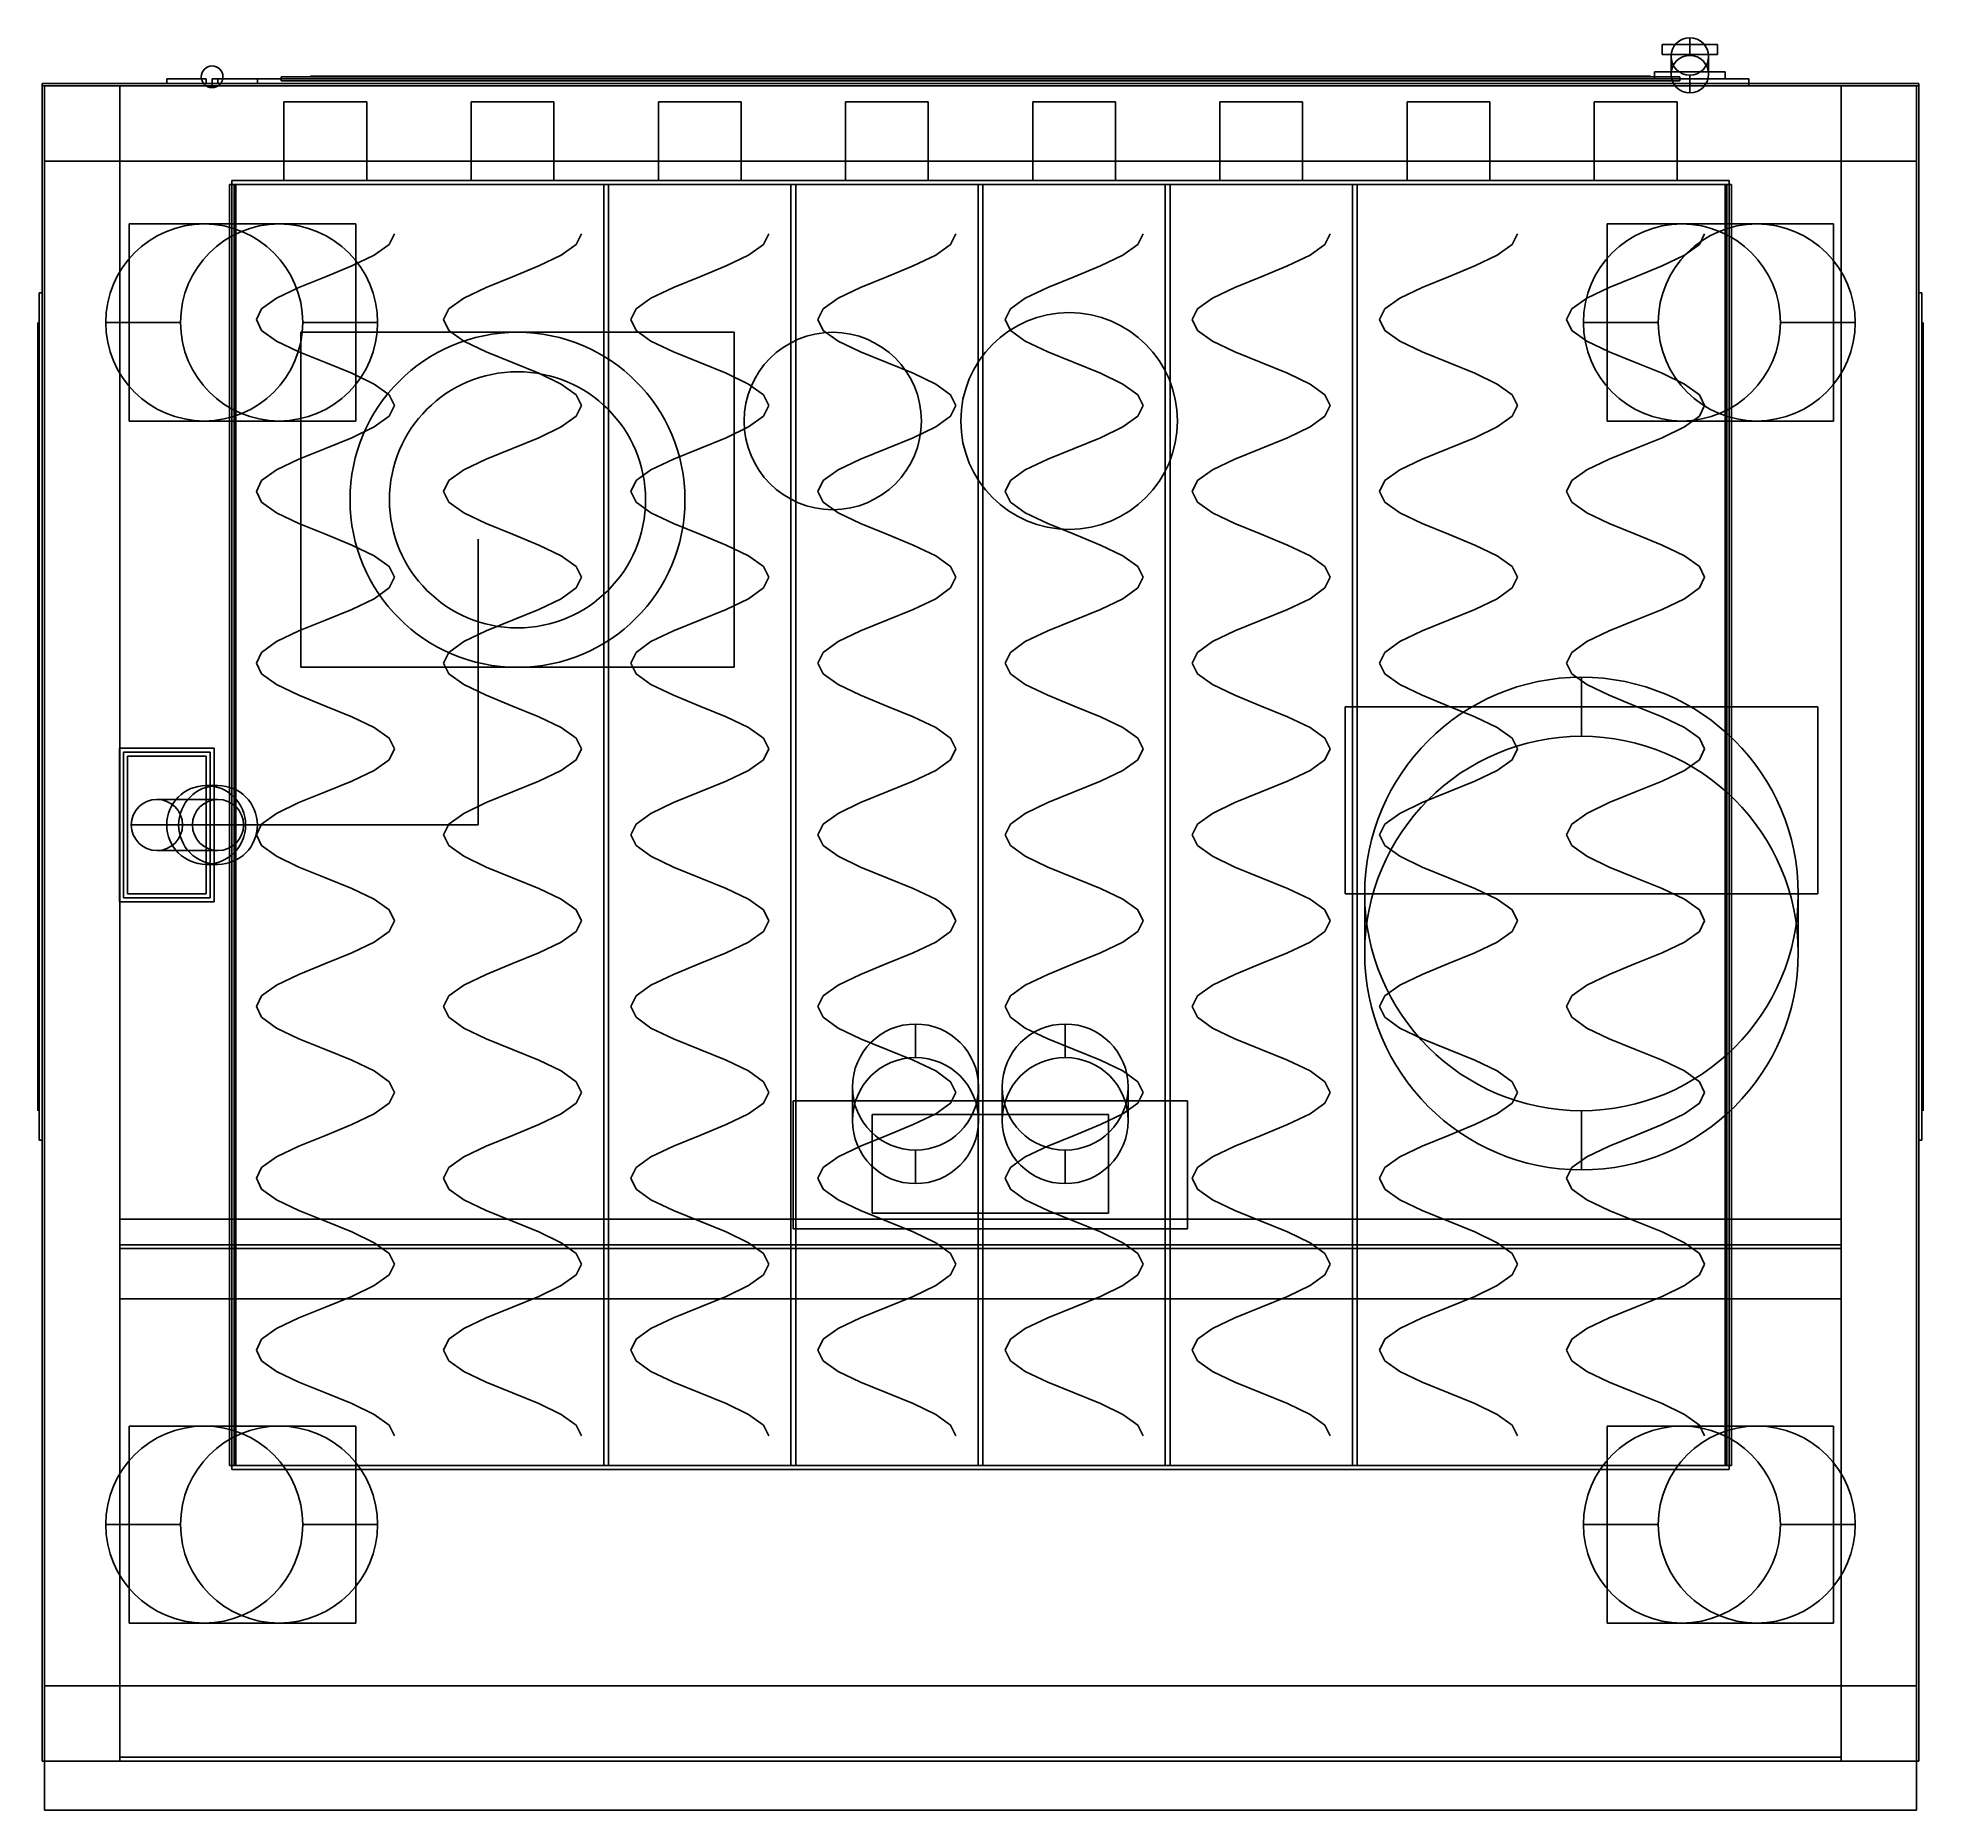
# Model space of a CAD drawing. Header units: metres. Extents: x -4 to 954, y -25 to 874.
import ezdxf

# ---------------------------------------------------------------- set-up
doc = ezdxf.new("R2010")
doc.units = ezdxf.units.M
for name, color, linetype in [('00_RUEDAS_INDUSTRIALES', 7, 'Continuous'), ('01_CHASIS_PTR_SOLDADO', 4, 'Continuous'), ('02_COMPUERTA_MANTENIMIENTO_TRASERA', 1, 'Continuous'), ('02_FORRO_EXTERIOR_LAMINA', 8, 'Continuous'), ('03_DIVISION_VERTICAL_AISLANTE', 6, 'Continuous'), ('04_POZO_CAIDA_BLINDADO', 1, 'Continuous'), ('05_COMPRESOR_HERMETICO_BOWA', 3, 'Continuous'), ('06_RECIPIENTE_LIQUIDO_FILTRO', 2, 'Continuous'), ('07_CHAROLAS_Y_CANALES', 5, 'Continuous'), ('08_RESORTES_HELICOIDALES', 1, 'Continuous'), ('09_CONDENSADOR_Y_VENTILADOR', 3, 'Continuous'), ('10_SEPARADOR_ACEITE_BOWA', 2, 'Continuous'), ('11_CONSOLA_MANOMETROS_PRESOSTATO', 4, 'Continuous'), ('13_COLUMNA_CLIMATIZACION_VERTICAL', 6, 'Continuous'), ('14_PUERTA_Y_VITRINA', 7, 'Continuous')]:
    doc.layers.add(name, color=color, linetype=linetype)

msp = doc.modelspace()

# ---------------------------------------------------------------- linework, layer by layer
at = {"layer": '00_RUEDAS_INDUSTRIALES'}
for p, q in [((158, 780, -6), (43, 780, -6)), ((43, 780, -6), (43, 680, -6)), ((158, 780, -6), (43, 780)), ((43, 780), (43, 680)), ((43, 780, -6), (43, 780)), ((81, 780, -75), (119, 780, -75)), ((158, 680, -6), (158, 780, -6)), ((158, 680), (158, 780, -6)), ((158, 780, -6), (158, 780, -6)), ((908, 780, -6), (793, 780, -6)), ((793, 780, -6), (793, 680, -6)), ((908, 780, -6), (793, 780)), ((793, 780), (793, 680)), ((793, 780, -6), (793, 780)), ((831, 780, -75), (869, 780, -75)), ((908, 680, -6), (908, 780, -6)), ((908, 680), (908, 780, -6)), ((908, 780, -6), (908, 780, -6)), ((31, 730, -75), (69, 730, -75)), ((131, 730, -75), (169, 730, -75)), ((781, 730, -75), (819, 730, -75)), ((881, 730, -75), (919, 730, -75)), ((43, 680, -6), (158, 680, -6)), ((43, 680), (158, 680)), ((43, 680, -6), (43, 680)), ((81, 680, -75), (119, 680, -75)), ((158, 680, -6), (158, 680)), ((793, 680, -6), (908, 680, -6)), ((793, 680), (908, 680)), ((793, 680, -6), (793, 680)), ((831, 680, -75), (869, 680, -75)), ((908, 680, -6), (908, 680)), ((158, 170, -6), (43, 170, -6)), ((43, 170, -6), (43, 70, -6)), ((158, 170, -6), (43, 170)), ((43, 170), (43, 70)), ((43, 170, -6), (43, 170)), ((81, 170, -75), (119, 170, -75)), ((158, 70, -6), (158, 170, -6)), ((158, 70), (158, 170, -6)), ((158, 170, -6), (158, 170, -6)), ((908, 170, -6), (793, 170, -6)), ((793, 170, -6), (793, 70, -6)), ((908, 170, -6), (793, 170)), ((793, 170), (793, 70)), ((793, 170, -6), (793, 170)), ((831, 170, -75), (869, 170, -75)), ((908, 70, -6), (908, 170, -6)), ((908, 70), (908, 170, -6)), ((908, 170, -6), (908, 170, -6)), ((31, 120, -75), (69, 120, -75)), ((131, 120, -75), (169, 120, -75)), ((781, 120, -75), (819, 120, -75)), ((881, 120, -75), (919, 120, -75)), ((43, 70, -6), (158, 70, -6)), ((43, 70), (158, 70)), ((43, 70, -6), (43, 70)), ((81, 70, -75), (119, 70, -75)), ((158, 70, -6), (158, 70)), ((793, 70, -6), (908, 70, -6)), ((793, 70), (908, 70)), ((793, 70, -6), (793, 70)), ((831, 70, -75), (869, 70, -75)), ((908, 70, -6), (908, 70))]:
    msp.add_line(p, q, dxfattribs=at)
for centre in [(81, 730, -75), (119, 730, -75), (831, 730, -75), (869, 730, -75), (81, 120, -75), (119, 120, -75), (831, 120, -75), (869, 120, -75)]:
    msp.add_circle(centre, 50, dxfattribs=at)
at = {"layer": '01_CHASIS_PTR_SOLDADO'}
for p, q in [((38.1, 850), (0, 850)), ((0, 850), (0, 811.9)), ((38.1, 850), (0, 850, 1830)), ((0, 850, 1830), (0, 811.9, 1830)), ((0, 850), (0, 850, 1830)), ((38.1, 811.9), (38.1, 850)), ((38.1, 811.9, 1830), (38.1, 850)), ((38.1, 850), (38.1, 850)), ((911.9, 850), (38.1, 850)), ((38.1, 850), (38.1, 811.9)), ((911.9, 850), (38.1, 850, 38.1)), ((38.1, 850, 38.1), (38.1, 811.9, 38.1)), ((38.1, 850), (38.1, 850, 38.1)), ((911.9, 850, 434.6), (38.1, 850, 434.6)), ((38.1, 850, 434.6), (38.1, 811.9, 434.6)), ((911.9, 850, 434.6), (38.1, 850, 460)), ((38.1, 850, 460), (38.1, 811.9, 460)), ((38.1, 850, 434.6), (38.1, 850, 460)), ((911.9, 850, 1791.9), (38.1, 850, 1791.9)), ((38.1, 850, 1791.9), (38.1, 811.9, 1791.9)), ((911.9, 850, 1791.9), (38.1, 850, 1830)), ((38.1, 850, 1830), (38.1, 811.9, 1830)), ((38.1, 850, 1791.9), (38.1, 850, 1830)), ((950, 850), (911.9, 850)), ((911.9, 850), (911.9, 811.9)), ((950, 850), (911.9, 850, 1830)), ((911.9, 850, 1830), (911.9, 811.9, 1830)), ((911.9, 850), (911.9, 850, 1830)), ((911.9, 811.9), (911.9, 850)), ((911.9, 811.9, 38.1), (911.9, 850)), ((911.9, 850), (911.9, 850)), ((911.9, 811.9, 434.6), (911.9, 850, 434.6)), ((911.9, 811.9, 460), (911.9, 850, 434.6)), ((911.9, 850, 434.6), (911.9, 850, 434.6)), ((911.9, 811.9, 1791.9), (911.9, 850, 1791.9)), ((911.9, 811.9, 1830), (911.9, 850, 1791.9)), ((911.9, 850, 1791.9), (911.9, 850, 1791.9)), ((950, 811.9), (950, 850)), ((950, 811.9, 1830), (950, 850)), ((950, 850), (950, 850)), ((0, 811.9), (38.1, 811.9)), ((0, 811.9, 1830), (38.1, 811.9, 1830)), ((0, 811.9), (0, 811.9, 1830)), ((38.1, 811.9), (0, 811.9)), ((0, 811.9), (0, 38.1)), ((38.1, 811.9), (0, 811.9, 38.1)), ((0, 811.9, 38.1), (0, 38.1, 38.1)), ((0, 811.9), (0, 811.9, 38.1)), ((38.1, 811.9, 434.6), (0, 811.9, 434.6)), ((0, 811.9, 434.6), (0, 38.1, 434.6)), ((38.1, 811.9, 434.6), (0, 811.9, 460)), ((0, 811.9, 460), (0, 38.1, 460)), ((0, 811.9, 434.6), (0, 811.9, 460)), ((38.1, 811.9, 1791.9), (0, 811.9, 1791.9)), ((0, 811.9, 1791.9), (0, 38.1, 1791.9)), ((38.1, 811.9, 1791.9), (0, 811.9, 1830)), ((0, 811.9, 1830), (0, 38.1, 1830)), ((0, 811.9, 1791.9), (0, 811.9, 1830)), ((38.1, 811.9), (38.1, 811.9, 1830)), ((38.1, 811.9), (911.9, 811.9)), ((38.1, 811.9, 38.1), (911.9, 811.9, 38.1)), ((38.1, 811.9), (38.1, 811.9, 38.1)), ((38.1, 38.1), (38.1, 811.9)), ((38.1, 38.1, 38.1), (38.1, 811.9)), ((38.1, 811.9), (38.1, 811.9)), ((38.1, 811.9, 434.6), (911.9, 811.9, 434.6)), ((38.1, 811.9, 460), (911.9, 811.9, 460)), ((38.1, 811.9, 434.6), (38.1, 811.9, 460)), ((38.1, 38.1, 434.6), (38.1, 811.9, 434.6)), ((38.1, 38.1, 460), (38.1, 811.9, 434.6)), ((38.1, 811.9, 434.6), (38.1, 811.9, 434.6)), ((38.1, 811.9, 1791.9), (911.9, 811.9, 1791.9)), ((38.1, 811.9, 1830), (911.9, 811.9, 1830)), ((38.1, 811.9, 1791.9), (38.1, 811.9, 1830)), ((38.1, 38.1, 1791.9), (38.1, 811.9, 1791.9)), ((38.1, 38.1, 1830), (38.1, 811.9, 1791.9)), ((38.1, 811.9, 1791.9), (38.1, 811.9, 1791.9)), ((911.9, 811.9), (950, 811.9)), ((911.9, 811.9, 1830), (950, 811.9, 1830)), ((911.9, 811.9), (911.9, 811.9, 1830)), ((911.9, 811.9), (911.9, 811.9, 38.1)), ((950, 811.9), (911.9, 811.9)), ((911.9, 811.9), (911.9, 38.1)), ((950, 811.9), (911.9, 811.9, 38.1)), ((911.9, 811.9, 38.1), (911.9, 38.1, 38.1)), ((911.9, 811.9), (911.9, 811.9, 38.1)), ((911.9, 811.9, 434.6), (911.9, 811.9, 460)), ((950, 811.9, 434.6), (911.9, 811.9, 434.6)), ((911.9, 811.9, 434.6), (911.9, 38.1, 434.6)), ((950, 811.9, 434.6), (911.9, 811.9, 460)), ((911.9, 811.9, 460), (911.9, 38.1, 460)), ((911.9, 811.9, 434.6), (911.9, 811.9, 460)), ((911.9, 811.9, 1791.9), (911.9, 811.9, 1830)), ((950, 811.9, 1791.9), (911.9, 811.9, 1791.9)), ((911.9, 811.9, 1791.9), (911.9, 38.1, 1791.9)), ((950, 811.9, 1791.9), (911.9, 811.9, 1830)), ((911.9, 811.9, 1830), (911.9, 38.1, 1830)), ((911.9, 811.9, 1791.9), (911.9, 811.9, 1830)), ((950, 811.9), (950, 811.9, 1830)), ((950, 38.1), (950, 811.9)), ((950, 38.1, 38.1), (950, 811.9)), ((950, 811.9), (950, 811.9)), ((950, 38.1, 434.6), (950, 811.9, 434.6)), ((950, 38.1, 460), (950, 811.9, 434.6)), ((950, 811.9, 434.6), (950, 811.9, 434.6)), ((950, 38.1, 1791.9), (950, 811.9, 1791.9)), ((950, 38.1, 1830), (950, 811.9, 1791.9)), ((950, 811.9, 1791.9), (950, 811.9, 1791.9)), ((911.9, 260, 434.6), (38.1, 260, 434.6)), ((38.1, 260, 434.6), (38.1, 234.6, 434.6)), ((911.9, 260, 434.6), (38.1, 260, 460)), ((38.1, 260, 460), (38.1, 234.6, 460)), ((38.1, 260, 434.6), (38.1, 260, 460)), ((911.9, 234.6, 434.6), (911.9, 260, 434.6)), ((911.9, 234.6, 460), (911.9, 260, 434.6)), ((911.9, 260, 434.6), (911.9, 260, 434.6)), ((38.1, 234.6, 434.6), (911.9, 234.6, 434.6)), ((38.1, 234.6, 460), (911.9, 234.6, 460)), ((38.1, 234.6, 434.6), (38.1, 234.6, 460)), ((911.9, 234.6, 434.6), (911.9, 234.6, 460)), ((38.1, 38.1), (0, 38.1)), ((0, 38.1), (0, 0)), ((38.1, 38.1), (0, 38.1, 1830)), ((0, 38.1, 1830), (0, 0, 1830)), ((0, 38.1), (0, 38.1, 1830)), ((0, 38.1), (38.1, 38.1)), ((0, 38.1, 38.1), (38.1, 38.1, 38.1)), ((0, 38.1), (0, 38.1, 38.1)), ((0, 38.1, 434.6), (38.1, 38.1, 434.6)), ((0, 38.1, 460), (38.1, 38.1, 460)), ((0, 38.1, 434.6), (0, 38.1, 460)), ((0, 38.1, 1791.9), (38.1, 38.1, 1791.9)), ((0, 38.1, 1830), (38.1, 38.1, 1830)), ((0, 38.1, 1791.9), (0, 38.1, 1830)), ((38.1, 0), (38.1, 38.1)), ((38.1, 0, 1830), (38.1, 38.1)), ((38.1, 38.1), (38.1, 38.1)), ((911.9, 38.1), (38.1, 38.1)), ((38.1, 38.1), (38.1, 0)), ((911.9, 38.1), (38.1, 38.1, 38.1)), ((38.1, 38.1, 38.1), (38.1, 0, 38.1)), ((38.1, 38.1), (38.1, 38.1, 38.1)), ((38.1, 38.1), (38.1, 38.1, 38.1)), ((911.9, 38.1, 434.6), (38.1, 38.1, 434.6)), ((38.1, 38.1, 434.6), (38.1, 0, 434.6)), ((911.9, 38.1, 434.6), (38.1, 38.1, 460)), ((38.1, 38.1, 460), (38.1, 0, 460)), ((38.1, 38.1, 434.6), (38.1, 38.1, 460)), ((38.1, 38.1, 434.6), (38.1, 38.1, 460)), ((911.9, 38.1, 1791.9), (38.1, 38.1, 1791.9)), ((38.1, 38.1, 1791.9), (38.1, 0, 1791.9)), ((911.9, 38.1, 1791.9), (38.1, 38.1, 1830)), ((38.1, 38.1, 1830), (38.1, 0, 1830)), ((38.1, 38.1, 1791.9), (38.1, 38.1, 1830)), ((38.1, 38.1, 1791.9), (38.1, 38.1, 1830)), ((950, 38.1), (911.9, 38.1)), ((911.9, 38.1), (911.9, 0)), ((950, 38.1), (911.9, 38.1, 1830)), ((911.9, 38.1, 1830), (911.9, 0, 1830)), ((911.9, 38.1), (911.9, 38.1, 1830)), ((911.9, 0), (911.9, 38.1)), ((911.9, 0, 38.1), (911.9, 38.1)), ((911.9, 38.1), (911.9, 38.1)), ((911.9, 38.1), (950, 38.1)), ((911.9, 38.1, 38.1), (950, 38.1, 38.1)), ((911.9, 38.1), (911.9, 38.1, 38.1)), ((911.9, 0, 434.6), (911.9, 38.1, 434.6)), ((911.9, 0, 460), (911.9, 38.1, 434.6)), ((911.9, 38.1, 434.6), (911.9, 38.1, 434.6)), ((911.9, 38.1, 434.6), (950, 38.1, 434.6)), ((911.9, 38.1, 460), (950, 38.1, 460)), ((911.9, 38.1, 434.6), (911.9, 38.1, 460)), ((911.9, 0, 1791.9), (911.9, 38.1, 1791.9)), ((911.9, 0, 1830), (911.9, 38.1, 1791.9)), ((911.9, 38.1, 1791.9), (911.9, 38.1, 1791.9)), ((911.9, 38.1, 1791.9), (950, 38.1, 1791.9)), ((911.9, 38.1, 1830), (950, 38.1, 1830)), ((911.9, 38.1, 1791.9), (911.9, 38.1, 1830)), ((950, 0), (950, 38.1)), ((950, 0, 1830), (950, 38.1)), ((950, 38.1), (950, 38.1)), ((950, 38.1), (950, 38.1, 38.1)), ((950, 38.1, 434.6), (950, 38.1, 460)), ((950, 38.1, 1791.9), (950, 38.1, 1830)), ((0, 0), (38.1, 0)), ((0, 0, 1830), (38.1, 0, 1830)), ((0, 0), (0, 0, 1830)), ((38.1, 0), (38.1, 0, 1830)), ((38.1, 0), (911.9, 0)), ((38.1, 0, 38.1), (911.9, 0, 38.1)), ((38.1, 0), (38.1, 0, 38.1)), ((38.1, 0, 434.6), (911.9, 0, 434.6)), ((38.1, 0, 460), (911.9, 0, 460)), ((38.1, 0, 434.6), (38.1, 0, 460)), ((38.1, 0, 1791.9), (911.9, 0, 1791.9)), ((38.1, 0, 1830), (911.9, 0, 1830)), ((38.1, 0, 1791.9), (38.1, 0, 1830)), ((911.9, 0), (950, 0)), ((911.9, 0, 1830), (950, 0, 1830)), ((911.9, 0), (911.9, 0, 1830)), ((911.9, 0), (911.9, 0, 38.1)), ((911.9, 0, 434.6), (911.9, 0, 460)), ((911.9, 0, 1791.9), (911.9, 0, 1830)), ((950, 0), (950, 0, 1830))]:
    msp.add_line(p, q, dxfattribs=at)
at = {"layer": '02_COMPUERTA_MANTENIMIENTO_TRASERA'}
for p, q in [((849, 871, 224), (821, 871, 224)), ((821, 871, 224), (821, 866, 224)), ((849, 871, 224), (821, 871, 236)), ((821, 871, 236), (821, 866, 236)), ((821, 871, 224), (821, 871, 236)), ((835, 865.5, 230), (835, 874.5, 230)), ((849, 866, 224), (849, 871, 224)), ((849, 866, 236), (849, 871, 224)), ((849, 871, 224), (849, 871, 224)), ((821, 866, 224), (849, 866, 224)), ((821, 866, 236), (849, 866, 236)), ((821, 866, 224), (821, 866, 236)), ((825.5, 856, 230), (825.5, 865, 230)), ((844.5, 856, 230), (844.5, 865, 230)), ((849, 866, 224), (849, 866, 236)), ((82, 853.7, 95), (62, 853.7, 95)), ((62, 853.7, 95), (62, 851.2, 95)), ((82, 853.7, 95), (62, 853.7, 145)), ((62, 853.7, 145), (62, 851.2, 145)), ((62, 853.7, 95), (62, 853.7, 145)), ((82, 853.7, 315), (62, 853.7, 315)), ((62, 853.7, 315), (62, 851.2, 315)), ((82, 853.7, 315), (62, 853.7, 365)), ((62, 853.7, 365), (62, 851.2, 365)), ((62, 853.7, 315), (62, 853.7, 365)), ((79.5, 854.7, 92), (79.5, 854.7, 148)), ((79.5, 854.7, 312), (79.5, 854.7, 368)), ((82, 851.2, 95), (82, 853.7, 95)), ((82, 851.2, 145), (82, 853.7, 95)), ((82, 853.7, 95), (82, 853.7, 95)), ((82, 851.2, 315), (82, 853.7, 315)), ((82, 851.2, 365), (82, 853.7, 315)), ((82, 853.7, 315), (82, 853.7, 315)), ((85, 860.2, 92), (85, 860.2, 148)), ((85, 860.2, 312), (85, 860.2, 368)), ((865, 853.7, 55), (85, 853.7, 55)), ((85, 853.7, 55), (85, 851.2, 55)), ((865, 853.7, 55), (85, 853.7, 405)), ((85, 853.7, 405), (85, 851.2, 405)), ((85, 853.7, 55), (85, 853.7, 405)), ((108, 853.7, 95), (88, 853.7, 95)), ((88, 853.7, 95), (88, 851.2, 95)), ((108, 853.7, 95), (88, 853.7, 145)), ((88, 853.7, 145), (88, 851.2, 145)), ((88, 853.7, 95), (88, 853.7, 145)), ((108, 853.7, 315), (88, 853.7, 315)), ((88, 853.7, 315), (88, 851.2, 315)), ((108, 853.7, 315), (88, 853.7, 365)), ((88, 853.7, 365), (88, 851.2, 365)), ((88, 853.7, 315), (88, 853.7, 365)), ((90.5, 854.7, 92), (90.5, 854.7, 148)), ((90.5, 854.7, 312), (90.5, 854.7, 368)), ((108, 851.2, 95), (108, 853.7, 95)), ((108, 851.2, 145), (108, 853.7, 95)), ((108, 853.7, 95), (108, 853.7, 95)), ((108, 851.2, 315), (108, 853.7, 315)), ((108, 851.2, 365), (108, 853.7, 315)), ((108, 853.7, 315), (108, 853.7, 315)), ((830, 854.7, 75), (120, 854.7, 75)), ((120, 854.7, 75), (120, 852.7, 75)), ((830, 854.7, 75), (120, 854.7, 385)), ((120, 854.7, 385), (120, 852.7, 385)), ((120, 854.7, 75), (120, 854.7, 385)), ((120, 852.7, 75), (830, 852.7, 75)), ((120, 852.7, 385), (830, 852.7, 385)), ((120, 852.7, 75), (120, 852.7, 385)), ((135, 855, 85), (815, 855, 85)), ((135, 855, 91), (815, 855, 91)), ((135, 855, 103.5), (815, 855, 103.5)), ((135, 855, 109.5), (815, 855, 109.5)), ((135, 855, 122), (815, 855, 122)), ((135, 855, 128), (815, 855, 128)), ((135, 855, 140.5), (815, 855, 140.5)), ((135, 855, 146.5), (815, 855, 146.5)), ((135, 855, 159), (815, 855, 159)), ((135, 855, 165), (815, 855, 165)), ((135, 855, 177.5), (815, 855, 177.5)), ((135, 855, 183.5), (815, 855, 183.5)), ((135, 855, 196), (815, 855, 196)), ((135, 855, 202), (815, 855, 202)), ((135, 855, 214.5), (815, 855, 214.5)), ((135, 855, 220.5), (815, 855, 220.5)), ((135, 855, 233), (815, 855, 233)), ((135, 855, 239), (815, 855, 239)), ((135, 855, 251.5), (815, 855, 251.5)), ((135, 855, 257.5), (815, 855, 257.5)), ((135, 855, 270), (815, 855, 270)), ((135, 855, 276), (815, 855, 276)), ((135, 855, 288.5), (815, 855, 288.5)), ((135, 855, 294.5), (815, 855, 294.5)), ((135, 855, 307), (815, 855, 307)), ((135, 855, 313), (815, 855, 313)), ((135, 855, 325.5), (815, 855, 325.5)), ((135, 855, 331.5), (815, 855, 331.5)), ((135, 855, 344), (815, 855, 344)), ((135, 855, 350), (815, 855, 350)), ((135, 855, 362.5), (815, 855, 362.5)), ((135, 855, 368.5), (815, 855, 368.5)), ((853, 857.2, 205), (817, 857.2, 205)), ((817, 857.2, 205), (817, 853.7, 205)), ((853, 857.2, 205), (817, 857.2, 255)), ((817, 857.2, 255), (817, 853.7, 255)), ((817, 857.2, 205), (817, 857.2, 255)), ((817, 853.7, 205), (853, 853.7, 205)), ((817, 853.7, 255), (853, 853.7, 255)), ((817, 853.7, 205), (817, 853.7, 255)), ((830, 852.7, 75), (830, 854.7, 75)), ((830, 852.7, 385), (830, 854.7, 75)), ((830, 854.7, 75), (830, 854.7, 75)), ((830, 852.7, 75), (830, 852.7, 385)), ((835, 846.5, 230), (835, 855.5, 230)), ((853, 853.7, 205), (853, 857.2, 205)), ((853, 853.7, 255), (853, 857.2, 205)), ((853, 857.2, 205), (853, 857.2, 205)), ((853, 853.7, 205), (853, 853.7, 255)), ((865, 851.2, 55), (865, 853.7, 55)), ((865, 851.2, 405), (865, 853.7, 55)), ((865, 853.7, 55), (865, 853.7, 55)), ((951.2, 851.2), (-1.2, 851.2)), ((-1.2, 851.2), (-1.2, 850)), ((951.2, 851.2), (-1.2, 851.2, 50)), ((-1.2, 851.2, 50), (-1.2, 850, 50)), ((-1.2, 851.2), (-1.2, 851.2, 50)), ((951.2, 851.2, 410), (-1.2, 851.2, 410)), ((-1.2, 851.2, 410), (-1.2, 850, 410)), ((951.2, 851.2, 410), (-1.2, 851.2, 460)), ((-1.2, 851.2, 460), (-1.2, 850, 460)), ((-1.2, 851.2, 410), (-1.2, 851.2, 460)), ((85, 851.2, 50), (-1.2, 851.2, 50)), ((-1.2, 851.2, 50), (-1.2, 850, 50)), ((85, 851.2, 50), (-1.2, 851.2, 410)), ((-1.2, 851.2, 410), (-1.2, 850, 410)), ((-1.2, 851.2, 50), (-1.2, 851.2, 410)), ((-1.2, 850), (951.2, 850)), ((-1.2, 850, 50), (951.2, 850, 50)), ((-1.2, 850), (-1.2, 850, 50)), ((-1.2, 850, 410), (951.2, 850, 410)), ((-1.2, 850, 460), (951.2, 850, 460)), ((-1.2, 850, 410), (-1.2, 850, 460)), ((-1.2, 850, 50), (85, 850, 50)), ((-1.2, 850, 410), (85, 850, 410)), ((-1.2, 850, 50), (-1.2, 850, 410)), ((62, 851.2, 95), (82, 851.2, 95)), ((62, 851.2, 145), (82, 851.2, 145)), ((62, 851.2, 95), (62, 851.2, 145)), ((62, 851.2, 315), (82, 851.2, 315)), ((62, 851.2, 365), (82, 851.2, 365)), ((62, 851.2, 315), (62, 851.2, 365)), ((82, 851.2, 95), (82, 851.2, 145)), ((82, 851.2, 315), (82, 851.2, 365)), ((85, 850, 50), (85, 851.2, 50)), ((85, 850, 410), (85, 851.2, 50)), ((85, 851.2, 50), (85, 851.2, 50)), ((85, 851.2, 55), (865, 851.2, 55)), ((85, 851.2, 405), (865, 851.2, 405)), ((85, 851.2, 55), (85, 851.2, 405)), ((85, 850, 50), (85, 850, 410)), ((85, 849.2, 92), (85, 849.2, 148)), ((85, 849.2, 312), (85, 849.2, 368)), ((88, 851.2, 95), (108, 851.2, 95)), ((88, 851.2, 145), (108, 851.2, 145)), ((88, 851.2, 95), (88, 851.2, 145)), ((88, 851.2, 315), (108, 851.2, 315)), ((88, 851.2, 365), (108, 851.2, 365)), ((88, 851.2, 315), (88, 851.2, 365)), ((108, 851.2, 95), (108, 851.2, 145)), ((108, 851.2, 315), (108, 851.2, 365)), ((951.2, 851.2, 50), (865, 851.2, 50)), ((865, 851.2, 50), (865, 850, 50)), ((951.2, 851.2, 50), (865, 851.2, 410)), ((865, 851.2, 410), (865, 850, 410)), ((865, 851.2, 50), (865, 851.2, 410)), ((865, 851.2, 55), (865, 851.2, 405)), ((865, 850, 50), (951.2, 850, 50)), ((865, 850, 410), (951.2, 850, 410)), ((865, 850, 50), (865, 850, 410)), ((951.2, 850), (951.2, 851.2)), ((951.2, 850, 50), (951.2, 851.2)), ((951.2, 851.2), (951.2, 851.2)), ((951.2, 850, 410), (951.2, 851.2, 410)), ((951.2, 850, 460), (951.2, 851.2, 410)), ((951.2, 851.2, 410), (951.2, 851.2, 410)), ((951.2, 850, 50), (951.2, 851.2, 50)), ((951.2, 850, 410), (951.2, 851.2, 50)), ((951.2, 851.2, 50), (951.2, 851.2, 50)), ((951.2, 850), (951.2, 850, 50)), ((951.2, 850, 410), (951.2, 850, 460)), ((951.2, 850, 50), (951.2, 850, 410))]:
    msp.add_line(p, q, dxfattribs=at)
for centre, radius in [((835, 865, 230), 9.5), ((835, 856, 230), 9.5), ((85, 854.7, 92), 5.5), ((85, 854.7, 148), 5.5), ((85, 854.7, 312), 5.5), ((85, 854.7, 368), 5.5)]:
    msp.add_circle(centre, radius, dxfattribs=at)
at = {"layer": '02_FORRO_EXTERIOR_LAMINA'}
for p, q in [((951.2, 851.2, 460), (-1.2, 851.2, 460)), ((-1.2, 851.2, 460), (-1.2, 850, 460)), ((951.2, 851.2, 460), (-1.2, 851.2, 1830)), ((-1.2, 851.2, 1830), (-1.2, 850, 1830)), ((-1.2, 851.2, 460), (-1.2, 851.2, 1830)), ((0, 850), (-1.2, 850)), ((-1.2, 850), (-1.2, 0)), ((0, 850), (-1.2, 850, 1830)), ((-1.2, 850, 1830), (-1.2, 0, 1830)), ((-1.2, 850), (-1.2, 850, 1830)), ((-1.2, 850, 460), (951.2, 850, 460)), ((-1.2, 850, 1830), (951.2, 850, 1830)), ((-1.2, 850, 460), (-1.2, 850, 1830)), ((0, 0), (0, 850)), ((0, 0, 1830), (0, 850)), ((0, 850), (0, 850)), ((951.2, 850), (950, 850)), ((950, 850), (950, 0)), ((951.2, 850), (950, 850, 1830)), ((950, 850, 1830), (950, 0, 1830)), ((950, 850), (950, 850, 1830)), ((951.2, 850, 460), (951.2, 851.2, 460)), ((951.2, 850, 1830), (951.2, 851.2, 460)), ((951.2, 851.2, 460), (951.2, 851.2, 460)), ((951.2, 0), (951.2, 850)), ((951.2, 0, 1830), (951.2, 850)), ((951.2, 850), (951.2, 850)), ((951.2, 850, 460), (951.2, 850, 1830)), ((-1.2, 745, 70), (-2.7, 745, 70)), ((-2.7, 745, 70), (-2.7, 315, 70)), ((-1.2, 745, 70), (-2.7, 745, 395)), ((-2.7, 745, 395), (-2.7, 315, 395)), ((-2.7, 745, 70), (-2.7, 745, 395)), ((-1.2, 315, 70), (-1.2, 745, 70)), ((-1.2, 315, 395), (-1.2, 745, 70)), ((-1.2, 745, 70), (-1.2, 745, 70)), ((952.7, 745, 70), (951.2, 745, 70)), ((951.2, 745, 70), (951.2, 315, 70)), ((952.7, 745, 70), (951.2, 745, 395)), ((951.2, 745, 395), (951.2, 315, 395)), ((951.2, 745, 70), (951.2, 745, 395)), ((952.7, 315, 70), (952.7, 745, 70)), ((952.7, 315, 395), (952.7, 745, 70)), ((952.7, 745, 70), (952.7, 745, 70)), ((-3.5, 330, 85), (-3.5, 730, 85)), ((-3.5, 330, 90.5), (-3.5, 730, 90.5)), ((-3.5, 330, 103.5), (-3.5, 730, 103.5)), ((-3.5, 330, 109), (-3.5, 730, 109)), ((-3.5, 330, 122), (-3.5, 730, 122)), ((-3.5, 330, 127.5), (-3.5, 730, 127.5)), ((-3.5, 330, 140.5), (-3.5, 730, 140.5)), ((-3.5, 330, 146), (-3.5, 730, 146)), ((-3.5, 330, 159), (-3.5, 730, 159)), ((-3.5, 330, 164.5), (-3.5, 730, 164.5)), ((-3.5, 330, 177.5), (-3.5, 730, 177.5)), ((-3.5, 330, 183), (-3.5, 730, 183)), ((-3.5, 330, 196), (-3.5, 730, 196)), ((-3.5, 330, 201.5), (-3.5, 730, 201.5)), ((-3.5, 330, 214.5), (-3.5, 730, 214.5)), ((-3.5, 330, 220), (-3.5, 730, 220)), ((-3.5, 330, 233), (-3.5, 730, 233)), ((-3.5, 330, 238.5), (-3.5, 730, 238.5)), ((-3.5, 330, 251.5), (-3.5, 730, 251.5)), ((-3.5, 330, 257), (-3.5, 730, 257)), ((-3.5, 330, 270), (-3.5, 730, 270)), ((-3.5, 330, 275.5), (-3.5, 730, 275.5)), ((-3.5, 330, 288.5), (-3.5, 730, 288.5)), ((-3.5, 330, 294), (-3.5, 730, 294)), ((-3.5, 330, 307), (-3.5, 730, 307)), ((-3.5, 330, 312.5), (-3.5, 730, 312.5)), ((-3.5, 330, 325.5), (-3.5, 730, 325.5)), ((-3.5, 330, 331), (-3.5, 730, 331)), ((-3.5, 330, 344), (-3.5, 730, 344)), ((-3.5, 330, 349.5), (-3.5, 730, 349.5)), ((-3.5, 330, 362.5), (-3.5, 730, 362.5)), ((-3.5, 330, 368), (-3.5, 730, 368)), ((953.5, 330, 85), (953.5, 730, 85)), ((953.5, 330, 90.5), (953.5, 730, 90.5)), ((953.5, 330, 103.5), (953.5, 730, 103.5)), ((953.5, 330, 109), (953.5, 730, 109)), ((953.5, 330, 122), (953.5, 730, 122)), ((953.5, 330, 127.5), (953.5, 730, 127.5)), ((953.5, 330, 140.5), (953.5, 730, 140.5)), ((953.5, 330, 146), (953.5, 730, 146)), ((953.5, 330, 159), (953.5, 730, 159)), ((953.5, 330, 164.5), (953.5, 730, 164.5)), ((953.5, 330, 177.5), (953.5, 730, 177.5)), ((953.5, 330, 183), (953.5, 730, 183)), ((953.5, 330, 196), (953.5, 730, 196)), ((953.5, 330, 201.5), (953.5, 730, 201.5)), ((953.5, 330, 214.5), (953.5, 730, 214.5)), ((953.5, 330, 220), (953.5, 730, 220)), ((953.5, 330, 233), (953.5, 730, 233)), ((953.5, 330, 238.5), (953.5, 730, 238.5)), ((953.5, 330, 251.5), (953.5, 730, 251.5)), ((953.5, 330, 257), (953.5, 730, 257)), ((953.5, 330, 270), (953.5, 730, 270)), ((953.5, 330, 275.5), (953.5, 730, 275.5)), ((953.5, 330, 288.5), (953.5, 730, 288.5)), ((953.5, 330, 294), (953.5, 730, 294)), ((953.5, 330, 307), (953.5, 730, 307)), ((953.5, 330, 312.5), (953.5, 730, 312.5)), ((953.5, 330, 325.5), (953.5, 730, 325.5)), ((953.5, 330, 331), (953.5, 730, 331)), ((953.5, 330, 344), (953.5, 730, 344)), ((953.5, 330, 349.5), (953.5, 730, 349.5)), ((953.5, 330, 362.5), (953.5, 730, 362.5)), ((953.5, 330, 368), (953.5, 730, 368)), ((-2.7, 315, 70), (-1.2, 315, 70)), ((-2.7, 315, 395), (-1.2, 315, 395)), ((-2.7, 315, 70), (-2.7, 315, 395)), ((-1.2, 315, 70), (-1.2, 315, 395)), ((951.2, 315, 70), (952.7, 315, 70)), ((951.2, 315, 395), (952.7, 315, 395)), ((951.2, 315, 70), (951.2, 315, 395)), ((952.7, 315, 70), (952.7, 315, 395)), ((-1.2, 0), (0, 0)), ((-1.2, 0, 1830), (0, 0, 1830)), ((-1.2, 0), (-1.2, 0, 1830)), ((0, 0), (0, 0, 1830)), ((950, 0), (951.2, 0)), ((950, 0, 1830), (951.2, 0, 1830)), ((950, 0), (950, 0, 1830)), ((951.2, 0), (951.2, 0, 1830))]:
    msp.add_line(p, q, dxfattribs=at)
at = {"layer": '03_DIVISION_VERTICAL_AISLANTE'}
for p, q in [((911.9, 275, 460), (38.1, 275, 460)), ((38.1, 275, 460), (38.1, 260, 460)), ((911.9, 275, 460), (38.1, 275, 550)), ((38.1, 275, 550), (38.1, 260, 550)), ((38.1, 275, 460), (38.1, 275, 550)), ((911.9, 260, 460), (911.9, 275, 460)), ((911.9, 260, 550), (911.9, 275, 460)), ((911.9, 275, 460), (911.9, 275, 460)), ((38.1, 260, 460), (911.9, 260, 460)), ((38.1, 260, 550), (911.9, 260, 550)), ((38.1, 260, 460), (38.1, 260, 550)), ((911.9, 260, 524.6), (38.1, 260, 524.6)), ((38.1, 260, 524.6), (38.1, 234.6, 524.6)), ((911.9, 260, 524.6), (38.1, 260, 550)), ((38.1, 260, 550), (38.1, 234.6, 550)), ((38.1, 260, 524.6), (38.1, 260, 550)), ((911.9, 260, 460), (911.9, 260, 550)), ((911.9, 234.6, 524.6), (911.9, 260, 524.6)), ((911.9, 234.6, 550), (911.9, 260, 524.6)), ((911.9, 260, 524.6), (911.9, 260, 524.6)), ((38.1, 234.6, 524.6), (911.9, 234.6, 524.6)), ((38.1, 234.6, 550), (911.9, 234.6, 550)), ((38.1, 234.6, 524.6), (38.1, 234.6, 550)), ((911.9, 234.6, 524.6), (911.9, 234.6, 550))]:
    msp.add_line(p, q, dxfattribs=at)
at = {"layer": '04_POZO_CAIDA_BLINDADO'}
for p, q in [((911.9, 262), (38.1, 262)), ((38.1, 262), (38.1, 260)), ((911.9, 262), (38.1, 262, 460)), ((38.1, 262, 460), (38.1, 260, 460)), ((38.1, 262), (38.1, 262, 460)), ((38.1, 260), (911.9, 260)), ((38.1, 260, 460), (911.9, 260, 460)), ((38.1, 260), (38.1, 260, 460)), ((911.9, 260), (38.1, 260)), ((38.1, 260), (38.1, 0)), ((911.9, 260), (38.1, 260, 2)), ((38.1, 260, 2), (38.1, 0, 2)), ((38.1, 260), (38.1, 260, 2)), ((911.9, 260), (911.9, 262)), ((911.9, 260, 460), (911.9, 262)), ((911.9, 262), (911.9, 262)), ((911.9, 260), (911.9, 260, 460)), ((911.9, 0), (911.9, 260)), ((911.9, 0, 2), (911.9, 260)), ((911.9, 260), (911.9, 260)), ((911.9, 2, 450), (38.1, 2, 450)), ((38.1, 2, 450), (38.1, 0, 450)), ((911.9, 2, 450), (38.1, 2, 460)), ((38.1, 2, 460), (38.1, 0, 460)), ((38.1, 2, 450), (38.1, 2, 460)), ((38.1, 0), (911.9, 0)), ((38.1, 0, 2), (911.9, 0, 2)), ((38.1, 0), (38.1, 0, 2)), ((38.1, 0, 450), (911.9, 0, 450)), ((38.1, 0, 460), (911.9, 0, 460)), ((38.1, 0, 450), (38.1, 0, 460)), ((911.9, 0, 450), (911.9, 2, 450)), ((911.9, 0, 460), (911.9, 2, 450)), ((911.9, 2, 450), (911.9, 2, 450)), ((911.9, 0), (911.9, 0, 2)), ((911.9, 0, 450), (911.9, 0, 460))]:
    msp.add_line(p, q, dxfattribs=at)
at = {"layer": '05_COMPRESOR_HERMETICO_BOWA'}
for p, q in [((350, 725, 38.1), (130, 725, 38.1)), ((130, 725, 38.1), (130, 555, 38.1)), ((350, 725, 38.1), (130, 725, 42.1)), ((130, 725, 42.1), (130, 555, 42.1)), ((130, 725, 38.1), (130, 725, 42.1)), ((240, 725, 54.1), (240, 725, 274.1)), ((350, 555, 38.1), (350, 725, 38.1)), ((350, 555, 42.1), (350, 725, 38.1)), ((350, 725, 38.1), (350, 725, 38.1)), ((240, 705, 274.1), (240, 705, 314.1)), ((155, 640, 54.1), (155, 640, 274.1)), ((175, 640, 274.1), (175, 640, 314.1)), ((305, 640, 274.1), (305, 640, 314.1)), ((325, 640, 54.1), (325, 640, 274.1)), ((240, 575, 274.1), (240, 575, 314.1)), ((130, 555, 38.1), (350, 555, 38.1)), ((130, 555, 42.1), (350, 555, 42.1)), ((130, 555, 38.1), (130, 555, 42.1)), ((240, 555, 54.1), (240, 555, 274.1)), ((350, 555, 38.1), (350, 555, 42.1))]:
    msp.add_line(p, q, dxfattribs=at)
for centre, radius in [((240, 640, 54.1), 85), ((240, 640, 274.1), 85), ((240, 640, 274.1), 65), ((240, 640, 314.1), 65)]:
    msp.add_circle(centre, radius, dxfattribs=at)
at = {"layer": '06_RECIPIENTE_LIQUIDO_FILTRO'}
for p, q in [((520, 735, 48.1), (520, 735, 328.1)), ((465, 680, 48.1), (465, 680, 328.1)), ((575, 680, 48.1), (575, 680, 328.1)), ((520, 625, 48.1), (520, 625, 328.1))]:
    msp.add_line(p, q, dxfattribs=at)
for centre in [(520, 680, 48.1), (520, 680, 328.1)]:
    msp.add_circle(centre, 55, dxfattribs=at)
at = {"layer": '07_CHAROLAS_Y_CANALES'}
for p, q in [((163.5, 842, 574), (121.5, 842, 574)), ((121.5, 842, 574), (121.5, 802, 574)), ((163.5, 842, 574), (121.5, 842, 616)), ((121.5, 842, 616), (121.5, 802, 616)), ((121.5, 842, 574), (121.5, 842, 616)), ((163.5, 842, 774), (121.5, 842, 774)), ((121.5, 842, 774), (121.5, 802, 774)), ((163.5, 842, 774), (121.5, 842, 816)), ((121.5, 842, 816), (121.5, 802, 816)), ((121.5, 842, 774), (121.5, 842, 816)), ((163.5, 842, 974), (121.5, 842, 974)), ((121.5, 842, 974), (121.5, 802, 974)), ((163.5, 842, 974), (121.5, 842, 1016)), ((121.5, 842, 1016), (121.5, 802, 1016)), ((121.5, 842, 974), (121.5, 842, 1016)), ((163.5, 842, 1174), (121.5, 842, 1174)), ((121.5, 842, 1174), (121.5, 802, 1174)), ((163.5, 842, 1174), (121.5, 842, 1216)), ((121.5, 842, 1216), (121.5, 802, 1216)), ((121.5, 842, 1174), (121.5, 842, 1216)), ((163.5, 842, 1374), (121.5, 842, 1374)), ((121.5, 842, 1374), (121.5, 802, 1374)), ((163.5, 842, 1374), (121.5, 842, 1416)), ((121.5, 842, 1416), (121.5, 802, 1416)), ((121.5, 842, 1374), (121.5, 842, 1416)), ((163.5, 842, 1574), (121.5, 842, 1574)), ((121.5, 842, 1574), (121.5, 802, 1574)), ((163.5, 842, 1574), (121.5, 842, 1616)), ((121.5, 842, 1616), (121.5, 802, 1616)), ((121.5, 842, 1574), (121.5, 842, 1616)), ((163.5, 802, 574), (163.5, 842, 574)), ((163.5, 802, 616), (163.5, 842, 574)), ((163.5, 842, 574), (163.5, 842, 574)), ((163.5, 802, 774), (163.5, 842, 774)), ((163.5, 802, 816), (163.5, 842, 774)), ((163.5, 842, 774), (163.5, 842, 774)), ((163.5, 802, 974), (163.5, 842, 974)), ((163.5, 802, 1016), (163.5, 842, 974)), ((163.5, 842, 974), (163.5, 842, 974)), ((163.5, 802, 1174), (163.5, 842, 1174)), ((163.5, 802, 1216), (163.5, 842, 1174)), ((163.5, 842, 1174), (163.5, 842, 1174)), ((163.5, 802, 1374), (163.5, 842, 1374)), ((163.5, 802, 1416), (163.5, 842, 1374)), ((163.5, 842, 1374), (163.5, 842, 1374)), ((163.5, 802, 1574), (163.5, 842, 1574)), ((163.5, 802, 1616), (163.5, 842, 1574)), ((163.5, 842, 1574), (163.5, 842, 1574)), ((258.5, 842, 574), (216.5, 842, 574)), ((216.5, 842, 574), (216.5, 802, 574)), ((258.5, 842, 574), (216.5, 842, 616)), ((216.5, 842, 616), (216.5, 802, 616)), ((216.5, 842, 574), (216.5, 842, 616)), ((258.5, 842, 774), (216.5, 842, 774)), ((216.5, 842, 774), (216.5, 802, 774)), ((258.5, 842, 774), (216.5, 842, 816)), ((216.5, 842, 816), (216.5, 802, 816)), ((216.5, 842, 774), (216.5, 842, 816)), ((258.5, 842, 974), (216.5, 842, 974)), ((216.5, 842, 974), (216.5, 802, 974)), ((258.5, 842, 974), (216.5, 842, 1016)), ((216.5, 842, 1016), (216.5, 802, 1016)), ((216.5, 842, 974), (216.5, 842, 1016)), ((258.5, 842, 1174), (216.5, 842, 1174)), ((216.5, 842, 1174), (216.5, 802, 1174)), ((258.5, 842, 1174), (216.5, 842, 1216)), ((216.5, 842, 1216), (216.5, 802, 1216)), ((216.5, 842, 1174), (216.5, 842, 1216)), ((258.5, 842, 1374), (216.5, 842, 1374)), ((216.5, 842, 1374), (216.5, 802, 1374)), ((258.5, 842, 1374), (216.5, 842, 1416)), ((216.5, 842, 1416), (216.5, 802, 1416)), ((216.5, 842, 1374), (216.5, 842, 1416)), ((258.5, 842, 1574), (216.5, 842, 1574)), ((216.5, 842, 1574), (216.5, 802, 1574)), ((258.5, 842, 1574), (216.5, 842, 1616)), ((216.5, 842, 1616), (216.5, 802, 1616)), ((216.5, 842, 1574), (216.5, 842, 1616)), ((258.5, 802, 574), (258.5, 842, 574)), ((258.5, 802, 616), (258.5, 842, 574)), ((258.5, 842, 574), (258.5, 842, 574)), ((258.5, 802, 774), (258.5, 842, 774)), ((258.5, 802, 816), (258.5, 842, 774)), ((258.5, 842, 774), (258.5, 842, 774)), ((258.5, 802, 974), (258.5, 842, 974)), ((258.5, 802, 1016), (258.5, 842, 974)), ((258.5, 842, 974), (258.5, 842, 974)), ((258.5, 802, 1174), (258.5, 842, 1174)), ((258.5, 802, 1216), (258.5, 842, 1174)), ((258.5, 842, 1174), (258.5, 842, 1174)), ((258.5, 802, 1374), (258.5, 842, 1374)), ((258.5, 802, 1416), (258.5, 842, 1374)), ((258.5, 842, 1374), (258.5, 842, 1374)), ((258.5, 802, 1574), (258.5, 842, 1574)), ((258.5, 802, 1616), (258.5, 842, 1574)), ((258.5, 842, 1574), (258.5, 842, 1574)), ((353.5, 842, 574), (311.5, 842, 574)), ((311.5, 842, 574), (311.5, 802, 574)), ((353.5, 842, 574), (311.5, 842, 616)), ((311.5, 842, 616), (311.5, 802, 616)), ((311.5, 842, 574), (311.5, 842, 616)), ((353.5, 842, 774), (311.5, 842, 774)), ((311.5, 842, 774), (311.5, 802, 774)), ((353.5, 842, 774), (311.5, 842, 816)), ((311.5, 842, 816), (311.5, 802, 816)), ((311.5, 842, 774), (311.5, 842, 816)), ((353.5, 842, 974), (311.5, 842, 974)), ((311.5, 842, 974), (311.5, 802, 974)), ((353.5, 842, 974), (311.5, 842, 1016)), ((311.5, 842, 1016), (311.5, 802, 1016)), ((311.5, 842, 974), (311.5, 842, 1016)), ((353.5, 842, 1174), (311.5, 842, 1174)), ((311.5, 842, 1174), (311.5, 802, 1174)), ((353.5, 842, 1174), (311.5, 842, 1216)), ((311.5, 842, 1216), (311.5, 802, 1216)), ((311.5, 842, 1174), (311.5, 842, 1216)), ((353.5, 842, 1374), (311.5, 842, 1374)), ((311.5, 842, 1374), (311.5, 802, 1374)), ((353.5, 842, 1374), (311.5, 842, 1416)), ((311.5, 842, 1416), (311.5, 802, 1416)), ((311.5, 842, 1374), (311.5, 842, 1416)), ((353.5, 842, 1574), (311.5, 842, 1574)), ((311.5, 842, 1574), (311.5, 802, 1574)), ((353.5, 842, 1574), (311.5, 842, 1616)), ((311.5, 842, 1616), (311.5, 802, 1616)), ((311.5, 842, 1574), (311.5, 842, 1616)), ((353.5, 802, 574), (353.5, 842, 574)), ((353.5, 802, 616), (353.5, 842, 574)), ((353.5, 842, 574), (353.5, 842, 574)), ((353.5, 802, 774), (353.5, 842, 774)), ((353.5, 802, 816), (353.5, 842, 774)), ((353.5, 842, 774), (353.5, 842, 774)), ((353.5, 802, 974), (353.5, 842, 974)), ((353.5, 802, 1016), (353.5, 842, 974)), ((353.5, 842, 974), (353.5, 842, 974)), ((353.5, 802, 1174), (353.5, 842, 1174)), ((353.5, 802, 1216), (353.5, 842, 1174)), ((353.5, 842, 1174), (353.5, 842, 1174)), ((353.5, 802, 1374), (353.5, 842, 1374)), ((353.5, 802, 1416), (353.5, 842, 1374)), ((353.5, 842, 1374), (353.5, 842, 1374)), ((353.5, 802, 1574), (353.5, 842, 1574)), ((353.5, 802, 1616), (353.5, 842, 1574)), ((353.5, 842, 1574), (353.5, 842, 1574)), ((448.5, 842, 574), (406.5, 842, 574)), ((406.5, 842, 574), (406.5, 802, 574)), ((448.5, 842, 574), (406.5, 842, 616)), ((406.5, 842, 616), (406.5, 802, 616)), ((406.5, 842, 574), (406.5, 842, 616)), ((448.5, 842, 774), (406.5, 842, 774)), ((406.5, 842, 774), (406.5, 802, 774)), ((448.5, 842, 774), (406.5, 842, 816)), ((406.5, 842, 816), (406.5, 802, 816)), ((406.5, 842, 774), (406.5, 842, 816)), ((448.5, 842, 974), (406.5, 842, 974)), ((406.5, 842, 974), (406.5, 802, 974)), ((448.5, 842, 974), (406.5, 842, 1016)), ((406.5, 842, 1016), (406.5, 802, 1016)), ((406.5, 842, 974), (406.5, 842, 1016)), ((448.5, 842, 1174), (406.5, 842, 1174)), ((406.5, 842, 1174), (406.5, 802, 1174)), ((448.5, 842, 1174), (406.5, 842, 1216)), ((406.5, 842, 1216), (406.5, 802, 1216)), ((406.5, 842, 1174), (406.5, 842, 1216)), ((448.5, 842, 1374), (406.5, 842, 1374)), ((406.5, 842, 1374), (406.5, 802, 1374)), ((448.5, 842, 1374), (406.5, 842, 1416)), ((406.5, 842, 1416), (406.5, 802, 1416)), ((406.5, 842, 1374), (406.5, 842, 1416)), ((448.5, 842, 1574), (406.5, 842, 1574)), ((406.5, 842, 1574), (406.5, 802, 1574)), ((448.5, 842, 1574), (406.5, 842, 1616)), ((406.5, 842, 1616), (406.5, 802, 1616)), ((406.5, 842, 1574), (406.5, 842, 1616)), ((448.5, 802, 574), (448.5, 842, 574)), ((448.5, 802, 616), (448.5, 842, 574)), ((448.5, 842, 574), (448.5, 842, 574)), ((448.5, 802, 774), (448.5, 842, 774)), ((448.5, 802, 816), (448.5, 842, 774)), ((448.5, 842, 774), (448.5, 842, 774)), ((448.5, 802, 974), (448.5, 842, 974)), ((448.5, 802, 1016), (448.5, 842, 974)), ((448.5, 842, 974), (448.5, 842, 974)), ((448.5, 802, 1174), (448.5, 842, 1174)), ((448.5, 802, 1216), (448.5, 842, 1174)), ((448.5, 842, 1174), (448.5, 842, 1174)), ((448.5, 802, 1374), (448.5, 842, 1374)), ((448.5, 802, 1416), (448.5, 842, 1374)), ((448.5, 842, 1374), (448.5, 842, 1374)), ((448.5, 802, 1574), (448.5, 842, 1574)), ((448.5, 802, 1616), (448.5, 842, 1574)), ((448.5, 842, 1574), (448.5, 842, 1574)), ((543.5, 842, 574), (501.5, 842, 574)), ((501.5, 842, 574), (501.5, 802, 574)), ((543.5, 842, 574), (501.5, 842, 616)), ((501.5, 842, 616), (501.5, 802, 616)), ((501.5, 842, 574), (501.5, 842, 616)), ((543.5, 842, 774), (501.5, 842, 774)), ((501.5, 842, 774), (501.5, 802, 774)), ((543.5, 842, 774), (501.5, 842, 816)), ((501.5, 842, 816), (501.5, 802, 816)), ((501.5, 842, 774), (501.5, 842, 816)), ((543.5, 842, 974), (501.5, 842, 974)), ((501.5, 842, 974), (501.5, 802, 974)), ((543.5, 842, 974), (501.5, 842, 1016)), ((501.5, 842, 1016), (501.5, 802, 1016)), ((501.5, 842, 974), (501.5, 842, 1016)), ((543.5, 842, 1174), (501.5, 842, 1174)), ((501.5, 842, 1174), (501.5, 802, 1174)), ((543.5, 842, 1174), (501.5, 842, 1216)), ((501.5, 842, 1216), (501.5, 802, 1216)), ((501.5, 842, 1174), (501.5, 842, 1216)), ((543.5, 842, 1374), (501.5, 842, 1374)), ((501.5, 842, 1374), (501.5, 802, 1374)), ((543.5, 842, 1374), (501.5, 842, 1416)), ((501.5, 842, 1416), (501.5, 802, 1416)), ((501.5, 842, 1374), (501.5, 842, 1416)), ((543.5, 842, 1574), (501.5, 842, 1574)), ((501.5, 842, 1574), (501.5, 802, 1574)), ((543.5, 842, 1574), (501.5, 842, 1616)), ((501.5, 842, 1616), (501.5, 802, 1616)), ((501.5, 842, 1574), (501.5, 842, 1616)), ((543.5, 802, 574), (543.5, 842, 574)), ((543.5, 802, 616), (543.5, 842, 574)), ((543.5, 842, 574), (543.5, 842, 574)), ((543.5, 802, 774), (543.5, 842, 774)), ((543.5, 802, 816), (543.5, 842, 774)), ((543.5, 842, 774), (543.5, 842, 774)), ((543.5, 802, 974), (543.5, 842, 974)), ((543.5, 802, 1016), (543.5, 842, 974)), ((543.5, 842, 974), (543.5, 842, 974)), ((543.5, 802, 1174), (543.5, 842, 1174)), ((543.5, 802, 1216), (543.5, 842, 1174)), ((543.5, 842, 1174), (543.5, 842, 1174)), ((543.5, 802, 1374), (543.5, 842, 1374)), ((543.5, 802, 1416), (543.5, 842, 1374)), ((543.5, 842, 1374), (543.5, 842, 1374)), ((543.5, 802, 1574), (543.5, 842, 1574)), ((543.5, 802, 1616), (543.5, 842, 1574)), ((543.5, 842, 1574), (543.5, 842, 1574)), ((638.5, 842, 574), (596.5, 842, 574)), ((596.5, 842, 574), (596.5, 802, 574)), ((638.5, 842, 574), (596.5, 842, 616)), ((596.5, 842, 616), (596.5, 802, 616)), ((596.5, 842, 574), (596.5, 842, 616)), ((638.5, 842, 774), (596.5, 842, 774)), ((596.5, 842, 774), (596.5, 802, 774)), ((638.5, 842, 774), (596.5, 842, 816)), ((596.5, 842, 816), (596.5, 802, 816)), ((596.5, 842, 774), (596.5, 842, 816)), ((638.5, 842, 974), (596.5, 842, 974)), ((596.5, 842, 974), (596.5, 802, 974)), ((638.5, 842, 974), (596.5, 842, 1016)), ((596.5, 842, 1016), (596.5, 802, 1016)), ((596.5, 842, 974), (596.5, 842, 1016)), ((638.5, 842, 1174), (596.5, 842, 1174)), ((596.5, 842, 1174), (596.5, 802, 1174)), ((638.5, 842, 1174), (596.5, 842, 1216)), ((596.5, 842, 1216), (596.5, 802, 1216)), ((596.5, 842, 1174), (596.5, 842, 1216)), ((638.5, 842, 1374), (596.5, 842, 1374)), ((596.5, 842, 1374), (596.5, 802, 1374)), ((638.5, 842, 1374), (596.5, 842, 1416)), ((596.5, 842, 1416), (596.5, 802, 1416)), ((596.5, 842, 1374), (596.5, 842, 1416)), ((638.5, 842, 1574), (596.5, 842, 1574)), ((596.5, 842, 1574), (596.5, 802, 1574)), ((638.5, 842, 1574), (596.5, 842, 1616)), ((596.5, 842, 1616), (596.5, 802, 1616)), ((596.5, 842, 1574), (596.5, 842, 1616)), ((638.5, 802, 574), (638.5, 842, 574)), ((638.5, 802, 616), (638.5, 842, 574)), ((638.5, 842, 574), (638.5, 842, 574)), ((638.5, 802, 774), (638.5, 842, 774)), ((638.5, 802, 816), (638.5, 842, 774)), ((638.5, 842, 774), (638.5, 842, 774)), ((638.5, 802, 974), (638.5, 842, 974)), ((638.5, 802, 1016), (638.5, 842, 974)), ((638.5, 842, 974), (638.5, 842, 974)), ((638.5, 802, 1174), (638.5, 842, 1174)), ((638.5, 802, 1216), (638.5, 842, 1174)), ((638.5, 842, 1174), (638.5, 842, 1174)), ((638.5, 802, 1374), (638.5, 842, 1374)), ((638.5, 802, 1416), (638.5, 842, 1374)), ((638.5, 842, 1374), (638.5, 842, 1374)), ((638.5, 802, 1574), (638.5, 842, 1574)), ((638.5, 802, 1616), (638.5, 842, 1574)), ((638.5, 842, 1574), (638.5, 842, 1574)), ((733.5, 842, 574), (691.5, 842, 574)), ((691.5, 842, 574), (691.5, 802, 574)), ((733.5, 842, 574), (691.5, 842, 616)), ((691.5, 842, 616), (691.5, 802, 616)), ((691.5, 842, 574), (691.5, 842, 616)), ((733.5, 842, 774), (691.5, 842, 774)), ((691.5, 842, 774), (691.5, 802, 774)), ((733.5, 842, 774), (691.5, 842, 816)), ((691.5, 842, 816), (691.5, 802, 816)), ((691.5, 842, 774), (691.5, 842, 816)), ((733.5, 842, 974), (691.5, 842, 974)), ((691.5, 842, 974), (691.5, 802, 974)), ((733.5, 842, 974), (691.5, 842, 1016)), ((691.5, 842, 1016), (691.5, 802, 1016)), ((691.5, 842, 974), (691.5, 842, 1016)), ((733.5, 842, 1174), (691.5, 842, 1174)), ((691.5, 842, 1174), (691.5, 802, 1174)), ((733.5, 842, 1174), (691.5, 842, 1216)), ((691.5, 842, 1216), (691.5, 802, 1216)), ((691.5, 842, 1174), (691.5, 842, 1216)), ((733.5, 842, 1374), (691.5, 842, 1374)), ((691.5, 842, 1374), (691.5, 802, 1374)), ((733.5, 842, 1374), (691.5, 842, 1416)), ((691.5, 842, 1416), (691.5, 802, 1416)), ((691.5, 842, 1374), (691.5, 842, 1416)), ((733.5, 842, 1574), (691.5, 842, 1574)), ((691.5, 842, 1574), (691.5, 802, 1574)), ((733.5, 842, 1574), (691.5, 842, 1616)), ((691.5, 842, 1616), (691.5, 802, 1616)), ((691.5, 842, 1574), (691.5, 842, 1616)), ((733.5, 802, 574), (733.5, 842, 574)), ((733.5, 802, 616), (733.5, 842, 574)), ((733.5, 842, 574), (733.5, 842, 574)), ((733.5, 802, 774), (733.5, 842, 774)), ((733.5, 802, 816), (733.5, 842, 774)), ((733.5, 842, 774), (733.5, 842, 774)), ((733.5, 802, 974), (733.5, 842, 974)), ((733.5, 802, 1016), (733.5, 842, 974)), ((733.5, 842, 974), (733.5, 842, 974)), ((733.5, 802, 1174), (733.5, 842, 1174)), ((733.5, 802, 1216), (733.5, 842, 1174)), ((733.5, 842, 1174), (733.5, 842, 1174)), ((733.5, 802, 1374), (733.5, 842, 1374)), ((733.5, 802, 1416), (733.5, 842, 1374)), ((733.5, 842, 1374), (733.5, 842, 1374)), ((733.5, 802, 1574), (733.5, 842, 1574)), ((733.5, 802, 1616), (733.5, 842, 1574)), ((733.5, 842, 1574), (733.5, 842, 1574)), ((828.5, 842, 574), (786.5, 842, 574)), ((786.5, 842, 574), (786.5, 802, 574)), ((828.5, 842, 574), (786.5, 842, 616)), ((786.5, 842, 616), (786.5, 802, 616)), ((786.5, 842, 574), (786.5, 842, 616)), ((828.5, 842, 774), (786.5, 842, 774)), ((786.5, 842, 774), (786.5, 802, 774)), ((828.5, 842, 774), (786.5, 842, 816)), ((786.5, 842, 816), (786.5, 802, 816)), ((786.5, 842, 774), (786.5, 842, 816)), ((828.5, 842, 974), (786.5, 842, 974)), ((786.5, 842, 974), (786.5, 802, 974)), ((828.5, 842, 974), (786.5, 842, 1016)), ((786.5, 842, 1016), (786.5, 802, 1016)), ((786.5, 842, 974), (786.5, 842, 1016)), ((828.5, 842, 1174), (786.5, 842, 1174)), ((786.5, 842, 1174), (786.5, 802, 1174)), ((828.5, 842, 1174), (786.5, 842, 1216)), ((786.5, 842, 1216), (786.5, 802, 1216)), ((786.5, 842, 1174), (786.5, 842, 1216)), ((828.5, 842, 1374), (786.5, 842, 1374)), ((786.5, 842, 1374), (786.5, 802, 1374)), ((828.5, 842, 1374), (786.5, 842, 1416)), ((786.5, 842, 1416), (786.5, 802, 1416)), ((786.5, 842, 1374), (786.5, 842, 1416)), ((828.5, 842, 1574), (786.5, 842, 1574)), ((786.5, 842, 1574), (786.5, 802, 1574)), ((828.5, 842, 1574), (786.5, 842, 1616)), ((786.5, 842, 1616), (786.5, 802, 1616)), ((786.5, 842, 1574), (786.5, 842, 1616)), ((828.5, 802, 574), (828.5, 842, 574)), ((828.5, 802, 616), (828.5, 842, 574)), ((828.5, 842, 574), (828.5, 842, 574)), ((828.5, 802, 774), (828.5, 842, 774)), ((828.5, 802, 816), (828.5, 842, 774)), ((828.5, 842, 774), (828.5, 842, 774)), ((828.5, 802, 974), (828.5, 842, 974)), ((828.5, 802, 1016), (828.5, 842, 974)), ((828.5, 842, 974), (828.5, 842, 974)), ((828.5, 802, 1174), (828.5, 842, 1174)), ((828.5, 802, 1216), (828.5, 842, 1174)), ((828.5, 842, 1174), (828.5, 842, 1174)), ((828.5, 802, 1374), (828.5, 842, 1374)), ((828.5, 802, 1416), (828.5, 842, 1374)), ((828.5, 842, 1374), (828.5, 842, 1374)), ((828.5, 802, 1574), (828.5, 842, 1574)), ((828.5, 802, 1616), (828.5, 842, 1574)), ((828.5, 842, 1574), (828.5, 842, 1574)), ((96.2, 800, 552), (93.8, 800, 552)), ((93.8, 800, 552), (93.8, 150, 552)), ((96.2, 800, 552), (93.8, 800, 612)), ((93.8, 800, 612), (93.8, 150, 612)), ((93.8, 800, 552), (93.8, 800, 612)), ((96.2, 800, 752), (93.8, 800, 752)), ((93.8, 800, 752), (93.8, 150, 752)), ((96.2, 800, 752), (93.8, 800, 812)), ((93.8, 800, 812), (93.8, 150, 812)), ((93.8, 800, 752), (93.8, 800, 812)), ((96.2, 800, 952), (93.8, 800, 952)), ((93.8, 800, 952), (93.8, 150, 952)), ((96.2, 800, 952), (93.8, 800, 1012)), ((93.8, 800, 1012), (93.8, 150, 1012)), ((93.8, 800, 952), (93.8, 800, 1012)), ((96.2, 800, 1152), (93.8, 800, 1152)), ((93.8, 800, 1152), (93.8, 150, 1152)), ((96.2, 800, 1152), (93.8, 800, 1212)), ((93.8, 800, 1212), (93.8, 150, 1212)), ((93.8, 800, 1152), (93.8, 800, 1212)), ((96.2, 800, 1352), (93.8, 800, 1352)), ((93.8, 800, 1352), (93.8, 150, 1352)), ((96.2, 800, 1352), (93.8, 800, 1412)), ((93.8, 800, 1412), (93.8, 150, 1412)), ((93.8, 800, 1352), (93.8, 800, 1412)), ((96.2, 800, 1552), (93.8, 800, 1552)), ((93.8, 800, 1552), (93.8, 150, 1552)), ((96.2, 800, 1552), (93.8, 800, 1612)), ((93.8, 800, 1612), (93.8, 150, 1612)), ((93.8, 800, 1552), (93.8, 800, 1612)), ((855, 802, 550), (95, 802, 550)), ((95, 802, 550), (95, 800, 550)), ((855, 802, 550), (95, 802, 635)), ((95, 802, 635), (95, 800, 635)), ((95, 802, 550), (95, 802, 635)), ((855, 802, 750), (95, 802, 750)), ((95, 802, 750), (95, 800, 750)), ((855, 802, 750), (95, 802, 835)), ((95, 802, 835), (95, 800, 835)), ((95, 802, 750), (95, 802, 835)), ((855, 802, 950), (95, 802, 950)), ((95, 802, 950), (95, 800, 950)), ((855, 802, 950), (95, 802, 1035)), ((95, 802, 1035), (95, 800, 1035)), ((95, 802, 950), (95, 802, 1035)), ((855, 802, 1150), (95, 802, 1150)), ((95, 802, 1150), (95, 800, 1150)), ((855, 802, 1150), (95, 802, 1235)), ((95, 802, 1235), (95, 800, 1235)), ((95, 802, 1150), (95, 802, 1235)), ((855, 802, 1350), (95, 802, 1350)), ((95, 802, 1350), (95, 800, 1350)), ((855, 802, 1350), (95, 802, 1435)), ((95, 802, 1435), (95, 800, 1435)), ((95, 802, 1350), (95, 802, 1435)), ((855, 802, 1550), (95, 802, 1550)), ((95, 802, 1550), (95, 800, 1550)), ((855, 802, 1550), (95, 802, 1635)), ((95, 802, 1635), (95, 800, 1635)), ((95, 802, 1550), (95, 802, 1635)), ((855, 800, 550), (95, 800, 550)), ((95, 800, 550), (95, 150, 550)), ((855, 800, 550), (95, 800, 552)), ((95, 800, 552), (95, 150, 552)), ((95, 800, 550), (95, 800, 552)), ((97, 800, 550), (95, 800, 550)), ((95, 800, 550), (95, 150, 550)), ((97, 800, 550), (95, 800, 570)), ((95, 800, 570), (95, 150, 570)), ((95, 800, 550), (95, 800, 570)), ((95, 800, 550), (855, 800, 550)), ((95, 800, 635), (855, 800, 635)), ((95, 800, 550), (95, 800, 635)), ((855, 800, 750), (95, 800, 750)), ((95, 800, 750), (95, 150, 750)), ((855, 800, 750), (95, 800, 752)), ((95, 800, 752), (95, 150, 752)), ((95, 800, 750), (95, 800, 752)), ((97, 800, 750), (95, 800, 750)), ((95, 800, 750), (95, 150, 750)), ((97, 800, 750), (95, 800, 770)), ((95, 800, 770), (95, 150, 770)), ((95, 800, 750), (95, 800, 770)), ((95, 800, 750), (855, 800, 750)), ((95, 800, 835), (855, 800, 835)), ((95, 800, 750), (95, 800, 835)), ((855, 800, 950), (95, 800, 950)), ((95, 800, 950), (95, 150, 950)), ((855, 800, 950), (95, 800, 952)), ((95, 800, 952), (95, 150, 952)), ((95, 800, 950), (95, 800, 952)), ((97, 800, 950), (95, 800, 950)), ((95, 800, 950), (95, 150, 950)), ((97, 800, 950), (95, 800, 970)), ((95, 800, 970), (95, 150, 970)), ((95, 800, 950), (95, 800, 970)), ((95, 800, 950), (855, 800, 950)), ((95, 800, 1035), (855, 800, 1035)), ((95, 800, 950), (95, 800, 1035)), ((855, 800, 1150), (95, 800, 1150)), ((95, 800, 1150), (95, 150, 1150)), ((855, 800, 1150), (95, 800, 1152)), ((95, 800, 1152), (95, 150, 1152)), ((95, 800, 1150), (95, 800, 1152)), ((97, 800, 1150), (95, 800, 1150)), ((95, 800, 1150), (95, 150, 1150)), ((97, 800, 1150), (95, 800, 1170)), ((95, 800, 1170), (95, 150, 1170)), ((95, 800, 1150), (95, 800, 1170)), ((95, 800, 1150), (855, 800, 1150)), ((95, 800, 1235), (855, 800, 1235)), ((95, 800, 1150), (95, 800, 1235)), ((855, 800, 1350), (95, 800, 1350)), ((95, 800, 1350), (95, 150, 1350)), ((855, 800, 1350), (95, 800, 1352)), ((95, 800, 1352), (95, 150, 1352)), ((95, 800, 1350), (95, 800, 1352)), ((97, 800, 1350), (95, 800, 1350)), ((95, 800, 1350), (95, 150, 1350)), ((97, 800, 1350), (95, 800, 1370)), ((95, 800, 1370), (95, 150, 1370)), ((95, 800, 1350), (95, 800, 1370)), ((95, 800, 1350), (855, 800, 1350)), ((95, 800, 1435), (855, 800, 1435)), ((95, 800, 1350), (95, 800, 1435)), ((855, 800, 1550), (95, 800, 1550)), ((95, 800, 1550), (95, 150, 1550)), ((855, 800, 1550), (95, 800, 1552)), ((95, 800, 1552), (95, 150, 1552)), ((95, 800, 1550), (95, 800, 1552)), ((97, 800, 1550), (95, 800, 1550)), ((95, 800, 1550), (95, 150, 1550)), ((97, 800, 1550), (95, 800, 1570)), ((95, 800, 1570), (95, 150, 1570)), ((95, 800, 1550), (95, 800, 1570)), ((95, 800, 1550), (855, 800, 1550)), ((95, 800, 1635), (855, 800, 1635)), ((95, 800, 1550), (95, 800, 1635)), ((96.2, 150, 552), (96.2, 800, 552)), ((96.2, 150, 612), (96.2, 800, 552)), ((96.2, 800, 552), (96.2, 800, 552)), ((96.2, 150, 752), (96.2, 800, 752)), ((96.2, 150, 812), (96.2, 800, 752)), ((96.2, 800, 752), (96.2, 800, 752)), ((96.2, 150, 952), (96.2, 800, 952)), ((96.2, 150, 1012), (96.2, 800, 952)), ((96.2, 800, 952), (96.2, 800, 952)), ((96.2, 150, 1152), (96.2, 800, 1152)), ((96.2, 150, 1212), (96.2, 800, 1152)), ((96.2, 800, 1152), (96.2, 800, 1152)), ((96.2, 150, 1352), (96.2, 800, 1352)), ((96.2, 150, 1412), (96.2, 800, 1352)), ((96.2, 800, 1352), (96.2, 800, 1352)), ((96.2, 150, 1552), (96.2, 800, 1552)), ((96.2, 150, 1612), (96.2, 800, 1552)), ((96.2, 800, 1552), (96.2, 800, 1552)), ((97, 150, 550), (97, 800, 550)), ((97, 150, 570), (97, 800, 550)), ((97, 800, 550), (97, 800, 550)), ((97, 150, 750), (97, 800, 750)), ((97, 150, 770), (97, 800, 750)), ((97, 800, 750), (97, 800, 750)), ((97, 150, 950), (97, 800, 950)), ((97, 150, 970), (97, 800, 950)), ((97, 800, 950), (97, 800, 950)), ((97, 150, 1150), (97, 800, 1150)), ((97, 150, 1170), (97, 800, 1150)), ((97, 800, 1150), (97, 800, 1150)), ((97, 150, 1350), (97, 800, 1350)), ((97, 150, 1370), (97, 800, 1350)), ((97, 800, 1350), (97, 800, 1350)), ((97, 150, 1550), (97, 800, 1550)), ((97, 150, 1570), (97, 800, 1550)), ((97, 800, 1550), (97, 800, 1550)), ((121.5, 802, 574), (163.5, 802, 574)), ((121.5, 802, 616), (163.5, 802, 616)), ((121.5, 802, 574), (121.5, 802, 616)), ((121.5, 802, 774), (163.5, 802, 774)), ((121.5, 802, 816), (163.5, 802, 816)), ((121.5, 802, 774), (121.5, 802, 816)), ((121.5, 802, 974), (163.5, 802, 974)), ((121.5, 802, 1016), (163.5, 802, 1016)), ((121.5, 802, 974), (121.5, 802, 1016)), ((121.5, 802, 1174), (163.5, 802, 1174)), ((121.5, 802, 1216), (163.5, 802, 1216)), ((121.5, 802, 1174), (121.5, 802, 1216)), ((121.5, 802, 1374), (163.5, 802, 1374)), ((121.5, 802, 1416), (163.5, 802, 1416)), ((121.5, 802, 1374), (121.5, 802, 1416)), ((121.5, 802, 1574), (163.5, 802, 1574)), ((121.5, 802, 1616), (163.5, 802, 1616)), ((121.5, 802, 1574), (121.5, 802, 1616)), ((163.5, 802, 574), (163.5, 802, 616)), ((163.5, 802, 774), (163.5, 802, 816)), ((163.5, 802, 974), (163.5, 802, 1016)), ((163.5, 802, 1174), (163.5, 802, 1216)), ((163.5, 802, 1374), (163.5, 802, 1416)), ((163.5, 802, 1574), (163.5, 802, 1616)), ((216.5, 802, 574), (258.5, 802, 574)), ((216.5, 802, 616), (258.5, 802, 616)), ((216.5, 802, 574), (216.5, 802, 616)), ((216.5, 802, 774), (258.5, 802, 774)), ((216.5, 802, 816), (258.5, 802, 816)), ((216.5, 802, 774), (216.5, 802, 816)), ((216.5, 802, 974), (258.5, 802, 974)), ((216.5, 802, 1016), (258.5, 802, 1016)), ((216.5, 802, 974), (216.5, 802, 1016)), ((216.5, 802, 1174), (258.5, 802, 1174)), ((216.5, 802, 1216), (258.5, 802, 1216)), ((216.5, 802, 1174), (216.5, 802, 1216)), ((216.5, 802, 1374), (258.5, 802, 1374)), ((216.5, 802, 1416), (258.5, 802, 1416)), ((216.5, 802, 1374), (216.5, 802, 1416)), ((216.5, 802, 1574), (258.5, 802, 1574)), ((216.5, 802, 1616), (258.5, 802, 1616)), ((216.5, 802, 1574), (216.5, 802, 1616)), ((258.5, 802, 574), (258.5, 802, 616)), ((258.5, 802, 774), (258.5, 802, 816)), ((258.5, 802, 974), (258.5, 802, 1016)), ((258.5, 802, 1174), (258.5, 802, 1216)), ((258.5, 802, 1374), (258.5, 802, 1416)), ((258.5, 802, 1574), (258.5, 802, 1616)), ((286.2, 800, 552), (283.8, 800, 552)), ((283.8, 800, 552), (283.8, 150, 552)), ((286.2, 800, 552), (283.8, 800, 612)), ((283.8, 800, 612), (283.8, 150, 612)), ((283.8, 800, 552), (283.8, 800, 612)), ((286.2, 800, 752), (283.8, 800, 752)), ((283.8, 800, 752), (283.8, 150, 752)), ((286.2, 800, 752), (283.8, 800, 812)), ((283.8, 800, 812), (283.8, 150, 812)), ((283.8, 800, 752), (283.8, 800, 812)), ((286.2, 800, 952), (283.8, 800, 952)), ((283.8, 800, 952), (283.8, 150, 952)), ((286.2, 800, 952), (283.8, 800, 1012)), ((283.8, 800, 1012), (283.8, 150, 1012)), ((283.8, 800, 952), (283.8, 800, 1012)), ((286.2, 800, 1152), (283.8, 800, 1152)), ((283.8, 800, 1152), (283.8, 150, 1152)), ((286.2, 800, 1152), (283.8, 800, 1212)), ((283.8, 800, 1212), (283.8, 150, 1212)), ((283.8, 800, 1152), (283.8, 800, 1212)), ((286.2, 800, 1352), (283.8, 800, 1352)), ((283.8, 800, 1352), (283.8, 150, 1352)), ((286.2, 800, 1352), (283.8, 800, 1412)), ((283.8, 800, 1412), (283.8, 150, 1412)), ((283.8, 800, 1352), (283.8, 800, 1412)), ((286.2, 800, 1552), (283.8, 800, 1552)), ((283.8, 800, 1552), (283.8, 150, 1552)), ((286.2, 800, 1552), (283.8, 800, 1612)), ((283.8, 800, 1612), (283.8, 150, 1612)), ((283.8, 800, 1552), (283.8, 800, 1612)), ((286.2, 150, 552), (286.2, 800, 552)), ((286.2, 150, 612), (286.2, 800, 552)), ((286.2, 800, 552), (286.2, 800, 552)), ((286.2, 150, 752), (286.2, 800, 752)), ((286.2, 150, 812), (286.2, 800, 752)), ((286.2, 800, 752), (286.2, 800, 752)), ((286.2, 150, 952), (286.2, 800, 952)), ((286.2, 150, 1012), (286.2, 800, 952)), ((286.2, 800, 952), (286.2, 800, 952)), ((286.2, 150, 1152), (286.2, 800, 1152)), ((286.2, 150, 1212), (286.2, 800, 1152)), ((286.2, 800, 1152), (286.2, 800, 1152)), ((286.2, 150, 1352), (286.2, 800, 1352)), ((286.2, 150, 1412), (286.2, 800, 1352)), ((286.2, 800, 1352), (286.2, 800, 1352)), ((286.2, 150, 1552), (286.2, 800, 1552)), ((286.2, 150, 1612), (286.2, 800, 1552)), ((286.2, 800, 1552), (286.2, 800, 1552)), ((311.5, 802, 574), (353.5, 802, 574)), ((311.5, 802, 616), (353.5, 802, 616)), ((311.5, 802, 574), (311.5, 802, 616)), ((311.5, 802, 774), (353.5, 802, 774)), ((311.5, 802, 816), (353.5, 802, 816)), ((311.5, 802, 774), (311.5, 802, 816)), ((311.5, 802, 974), (353.5, 802, 974)), ((311.5, 802, 1016), (353.5, 802, 1016)), ((311.5, 802, 974), (311.5, 802, 1016)), ((311.5, 802, 1174), (353.5, 802, 1174)), ((311.5, 802, 1216), (353.5, 802, 1216)), ((311.5, 802, 1174), (311.5, 802, 1216)), ((311.5, 802, 1374), (353.5, 802, 1374)), ((311.5, 802, 1416), (353.5, 802, 1416)), ((311.5, 802, 1374), (311.5, 802, 1416)), ((311.5, 802, 1574), (353.5, 802, 1574)), ((311.5, 802, 1616), (353.5, 802, 1616)), ((311.5, 802, 1574), (311.5, 802, 1616)), ((353.5, 802, 574), (353.5, 802, 616)), ((353.5, 802, 774), (353.5, 802, 816)), ((353.5, 802, 974), (353.5, 802, 1016)), ((353.5, 802, 1174), (353.5, 802, 1216)), ((353.5, 802, 1374), (353.5, 802, 1416)), ((353.5, 802, 1574), (353.5, 802, 1616)), ((381.2, 800, 552), (378.8, 800, 552)), ((378.8, 800, 552), (378.8, 150, 552)), ((381.2, 800, 552), (378.8, 800, 612)), ((378.8, 800, 612), (378.8, 150, 612)), ((378.8, 800, 552), (378.8, 800, 612)), ((381.2, 800, 752), (378.8, 800, 752)), ((378.8, 800, 752), (378.8, 150, 752)), ((381.2, 800, 752), (378.8, 800, 812)), ((378.8, 800, 812), (378.8, 150, 812)), ((378.8, 800, 752), (378.8, 800, 812)), ((381.2, 800, 952), (378.8, 800, 952)), ((378.8, 800, 952), (378.8, 150, 952)), ((381.2, 800, 952), (378.8, 800, 1012)), ((378.8, 800, 1012), (378.8, 150, 1012)), ((378.8, 800, 952), (378.8, 800, 1012)), ((381.2, 800, 1152), (378.8, 800, 1152)), ((378.8, 800, 1152), (378.8, 150, 1152)), ((381.2, 800, 1152), (378.8, 800, 1212)), ((378.8, 800, 1212), (378.8, 150, 1212)), ((378.8, 800, 1152), (378.8, 800, 1212)), ((381.2, 800, 1352), (378.8, 800, 1352)), ((378.8, 800, 1352), (378.8, 150, 1352)), ((381.2, 800, 1352), (378.8, 800, 1412)), ((378.8, 800, 1412), (378.8, 150, 1412)), ((378.8, 800, 1352), (378.8, 800, 1412)), ((381.2, 800, 1552), (378.8, 800, 1552)), ((378.8, 800, 1552), (378.8, 150, 1552)), ((381.2, 800, 1552), (378.8, 800, 1612)), ((378.8, 800, 1612), (378.8, 150, 1612)), ((378.8, 800, 1552), (378.8, 800, 1612)), ((381.2, 150, 552), (381.2, 800, 552)), ((381.2, 150, 612), (381.2, 800, 552)), ((381.2, 800, 552), (381.2, 800, 552)), ((381.2, 150, 752), (381.2, 800, 752)), ((381.2, 150, 812), (381.2, 800, 752)), ((381.2, 800, 752), (381.2, 800, 752)), ((381.2, 150, 952), (381.2, 800, 952)), ((381.2, 150, 1012), (381.2, 800, 952)), ((381.2, 800, 952), (381.2, 800, 952)), ((381.2, 150, 1152), (381.2, 800, 1152)), ((381.2, 150, 1212), (381.2, 800, 1152)), ((381.2, 800, 1152), (381.2, 800, 1152)), ((381.2, 150, 1352), (381.2, 800, 1352)), ((381.2, 150, 1412), (381.2, 800, 1352)), ((381.2, 800, 1352), (381.2, 800, 1352)), ((381.2, 150, 1552), (381.2, 800, 1552)), ((381.2, 150, 1612), (381.2, 800, 1552)), ((381.2, 800, 1552), (381.2, 800, 1552)), ((406.5, 802, 574), (448.5, 802, 574)), ((406.5, 802, 616), (448.5, 802, 616)), ((406.5, 802, 574), (406.5, 802, 616)), ((406.5, 802, 774), (448.5, 802, 774)), ((406.5, 802, 816), (448.5, 802, 816)), ((406.5, 802, 774), (406.5, 802, 816)), ((406.5, 802, 974), (448.5, 802, 974)), ((406.5, 802, 1016), (448.5, 802, 1016)), ((406.5, 802, 974), (406.5, 802, 1016)), ((406.5, 802, 1174), (448.5, 802, 1174)), ((406.5, 802, 1216), (448.5, 802, 1216)), ((406.5, 802, 1174), (406.5, 802, 1216)), ((406.5, 802, 1374), (448.5, 802, 1374)), ((406.5, 802, 1416), (448.5, 802, 1416)), ((406.5, 802, 1374), (406.5, 802, 1416)), ((406.5, 802, 1574), (448.5, 802, 1574)), ((406.5, 802, 1616), (448.5, 802, 1616)), ((406.5, 802, 1574), (406.5, 802, 1616)), ((448.5, 802, 574), (448.5, 802, 616)), ((448.5, 802, 774), (448.5, 802, 816)), ((448.5, 802, 974), (448.5, 802, 1016)), ((448.5, 802, 1174), (448.5, 802, 1216)), ((448.5, 802, 1374), (448.5, 802, 1416)), ((448.5, 802, 1574), (448.5, 802, 1616)), ((476.2, 800, 552), (473.8, 800, 552)), ((473.8, 800, 552), (473.8, 150, 552)), ((476.2, 800, 552), (473.8, 800, 612)), ((473.8, 800, 612), (473.8, 150, 612)), ((473.8, 800, 552), (473.8, 800, 612)), ((476.2, 800, 752), (473.8, 800, 752)), ((473.8, 800, 752), (473.8, 150, 752)), ((476.2, 800, 752), (473.8, 800, 812)), ((473.8, 800, 812), (473.8, 150, 812)), ((473.8, 800, 752), (473.8, 800, 812)), ((476.2, 800, 952), (473.8, 800, 952)), ((473.8, 800, 952), (473.8, 150, 952)), ((476.2, 800, 952), (473.8, 800, 1012)), ((473.8, 800, 1012), (473.8, 150, 1012)), ((473.8, 800, 952), (473.8, 800, 1012)), ((476.2, 800, 1152), (473.8, 800, 1152)), ((473.8, 800, 1152), (473.8, 150, 1152)), ((476.2, 800, 1152), (473.8, 800, 1212)), ((473.8, 800, 1212), (473.8, 150, 1212)), ((473.8, 800, 1152), (473.8, 800, 1212)), ((476.2, 800, 1352), (473.8, 800, 1352)), ((473.8, 800, 1352), (473.8, 150, 1352)), ((476.2, 800, 1352), (473.8, 800, 1412)), ((473.8, 800, 1412), (473.8, 150, 1412)), ((473.8, 800, 1352), (473.8, 800, 1412)), ((476.2, 800, 1552), (473.8, 800, 1552)), ((473.8, 800, 1552), (473.8, 150, 1552)), ((476.2, 800, 1552), (473.8, 800, 1612)), ((473.8, 800, 1612), (473.8, 150, 1612)), ((473.8, 800, 1552), (473.8, 800, 1612)), ((476.2, 150, 552), (476.2, 800, 552)), ((476.2, 150, 612), (476.2, 800, 552)), ((476.2, 800, 552), (476.2, 800, 552)), ((476.2, 150, 752), (476.2, 800, 752)), ((476.2, 150, 812), (476.2, 800, 752)), ((476.2, 800, 752), (476.2, 800, 752)), ((476.2, 150, 952), (476.2, 800, 952)), ((476.2, 150, 1012), (476.2, 800, 952)), ((476.2, 800, 952), (476.2, 800, 952)), ((476.2, 150, 1152), (476.2, 800, 1152)), ((476.2, 150, 1212), (476.2, 800, 1152)), ((476.2, 800, 1152), (476.2, 800, 1152)), ((476.2, 150, 1352), (476.2, 800, 1352)), ((476.2, 150, 1412), (476.2, 800, 1352)), ((476.2, 800, 1352), (476.2, 800, 1352)), ((476.2, 150, 1552), (476.2, 800, 1552)), ((476.2, 150, 1612), (476.2, 800, 1552)), ((476.2, 800, 1552), (476.2, 800, 1552)), ((501.5, 802, 574), (543.5, 802, 574)), ((501.5, 802, 616), (543.5, 802, 616)), ((501.5, 802, 574), (501.5, 802, 616)), ((501.5, 802, 774), (543.5, 802, 774)), ((501.5, 802, 816), (543.5, 802, 816)), ((501.5, 802, 774), (501.5, 802, 816)), ((501.5, 802, 974), (543.5, 802, 974)), ((501.5, 802, 1016), (543.5, 802, 1016)), ((501.5, 802, 974), (501.5, 802, 1016)), ((501.5, 802, 1174), (543.5, 802, 1174)), ((501.5, 802, 1216), (543.5, 802, 1216)), ((501.5, 802, 1174), (501.5, 802, 1216)), ((501.5, 802, 1374), (543.5, 802, 1374)), ((501.5, 802, 1416), (543.5, 802, 1416)), ((501.5, 802, 1374), (501.5, 802, 1416)), ((501.5, 802, 1574), (543.5, 802, 1574)), ((501.5, 802, 1616), (543.5, 802, 1616)), ((501.5, 802, 1574), (501.5, 802, 1616)), ((543.5, 802, 574), (543.5, 802, 616)), ((543.5, 802, 774), (543.5, 802, 816)), ((543.5, 802, 974), (543.5, 802, 1016)), ((543.5, 802, 1174), (543.5, 802, 1216)), ((543.5, 802, 1374), (543.5, 802, 1416)), ((543.5, 802, 1574), (543.5, 802, 1616)), ((571.2, 800, 552), (568.8, 800, 552)), ((568.8, 800, 552), (568.8, 150, 552)), ((571.2, 800, 552), (568.8, 800, 612)), ((568.8, 800, 612), (568.8, 150, 612)), ((568.8, 800, 552), (568.8, 800, 612)), ((571.2, 800, 752), (568.8, 800, 752)), ((568.8, 800, 752), (568.8, 150, 752)), ((571.2, 800, 752), (568.8, 800, 812)), ((568.8, 800, 812), (568.8, 150, 812)), ((568.8, 800, 752), (568.8, 800, 812)), ((571.2, 800, 952), (568.8, 800, 952)), ((568.8, 800, 952), (568.8, 150, 952)), ((571.2, 800, 952), (568.8, 800, 1012)), ((568.8, 800, 1012), (568.8, 150, 1012)), ((568.8, 800, 952), (568.8, 800, 1012)), ((571.2, 800, 1152), (568.8, 800, 1152)), ((568.8, 800, 1152), (568.8, 150, 1152)), ((571.2, 800, 1152), (568.8, 800, 1212)), ((568.8, 800, 1212), (568.8, 150, 1212)), ((568.8, 800, 1152), (568.8, 800, 1212)), ((571.2, 800, 1352), (568.8, 800, 1352)), ((568.8, 800, 1352), (568.8, 150, 1352)), ((571.2, 800, 1352), (568.8, 800, 1412)), ((568.8, 800, 1412), (568.8, 150, 1412)), ((568.8, 800, 1352), (568.8, 800, 1412)), ((571.2, 800, 1552), (568.8, 800, 1552)), ((568.8, 800, 1552), (568.8, 150, 1552)), ((571.2, 800, 1552), (568.8, 800, 1612)), ((568.8, 800, 1612), (568.8, 150, 1612)), ((568.8, 800, 1552), (568.8, 800, 1612)), ((571.2, 150, 552), (571.2, 800, 552)), ((571.2, 150, 612), (571.2, 800, 552)), ((571.2, 800, 552), (571.2, 800, 552)), ((571.2, 150, 752), (571.2, 800, 752)), ((571.2, 150, 812), (571.2, 800, 752)), ((571.2, 800, 752), (571.2, 800, 752)), ((571.2, 150, 952), (571.2, 800, 952)), ((571.2, 150, 1012), (571.2, 800, 952)), ((571.2, 800, 952), (571.2, 800, 952)), ((571.2, 150, 1152), (571.2, 800, 1152)), ((571.2, 150, 1212), (571.2, 800, 1152)), ((571.2, 800, 1152), (571.2, 800, 1152)), ((571.2, 150, 1352), (571.2, 800, 1352)), ((571.2, 150, 1412), (571.2, 800, 1352)), ((571.2, 800, 1352), (571.2, 800, 1352)), ((571.2, 150, 1552), (571.2, 800, 1552)), ((571.2, 150, 1612), (571.2, 800, 1552)), ((571.2, 800, 1552), (571.2, 800, 1552)), ((596.5, 802, 574), (638.5, 802, 574)), ((596.5, 802, 616), (638.5, 802, 616)), ((596.5, 802, 574), (596.5, 802, 616)), ((596.5, 802, 774), (638.5, 802, 774)), ((596.5, 802, 816), (638.5, 802, 816)), ((596.5, 802, 774), (596.5, 802, 816)), ((596.5, 802, 974), (638.5, 802, 974)), ((596.5, 802, 1016), (638.5, 802, 1016)), ((596.5, 802, 974), (596.5, 802, 1016)), ((596.5, 802, 1174), (638.5, 802, 1174)), ((596.5, 802, 1216), (638.5, 802, 1216)), ((596.5, 802, 1174), (596.5, 802, 1216)), ((596.5, 802, 1374), (638.5, 802, 1374)), ((596.5, 802, 1416), (638.5, 802, 1416)), ((596.5, 802, 1374), (596.5, 802, 1416)), ((596.5, 802, 1574), (638.5, 802, 1574)), ((596.5, 802, 1616), (638.5, 802, 1616)), ((596.5, 802, 1574), (596.5, 802, 1616)), ((638.5, 802, 574), (638.5, 802, 616)), ((638.5, 802, 774), (638.5, 802, 816)), ((638.5, 802, 974), (638.5, 802, 1016)), ((638.5, 802, 1174), (638.5, 802, 1216)), ((638.5, 802, 1374), (638.5, 802, 1416)), ((638.5, 802, 1574), (638.5, 802, 1616)), ((666.2, 800, 552), (663.8, 800, 552)), ((663.8, 800, 552), (663.8, 150, 552)), ((666.2, 800, 552), (663.8, 800, 612)), ((663.8, 800, 612), (663.8, 150, 612)), ((663.8, 800, 552), (663.8, 800, 612)), ((666.2, 800, 752), (663.8, 800, 752)), ((663.8, 800, 752), (663.8, 150, 752)), ((666.2, 800, 752), (663.8, 800, 812)), ((663.8, 800, 812), (663.8, 150, 812)), ((663.8, 800, 752), (663.8, 800, 812)), ((666.2, 800, 952), (663.8, 800, 952)), ((663.8, 800, 952), (663.8, 150, 952)), ((666.2, 800, 952), (663.8, 800, 1012)), ((663.8, 800, 1012), (663.8, 150, 1012)), ((663.8, 800, 952), (663.8, 800, 1012)), ((666.2, 800, 1152), (663.8, 800, 1152)), ((663.8, 800, 1152), (663.8, 150, 1152)), ((666.2, 800, 1152), (663.8, 800, 1212)), ((663.8, 800, 1212), (663.8, 150, 1212)), ((663.8, 800, 1152), (663.8, 800, 1212)), ((666.2, 800, 1352), (663.8, 800, 1352)), ((663.8, 800, 1352), (663.8, 150, 1352)), ((666.2, 800, 1352), (663.8, 800, 1412)), ((663.8, 800, 1412), (663.8, 150, 1412)), ((663.8, 800, 1352), (663.8, 800, 1412)), ((666.2, 800, 1552), (663.8, 800, 1552)), ((663.8, 800, 1552), (663.8, 150, 1552)), ((666.2, 800, 1552), (663.8, 800, 1612)), ((663.8, 800, 1612), (663.8, 150, 1612)), ((663.8, 800, 1552), (663.8, 800, 1612)), ((666.2, 150, 552), (666.2, 800, 552)), ((666.2, 150, 612), (666.2, 800, 552)), ((666.2, 800, 552), (666.2, 800, 552)), ((666.2, 150, 752), (666.2, 800, 752)), ((666.2, 150, 812), (666.2, 800, 752)), ((666.2, 800, 752), (666.2, 800, 752)), ((666.2, 150, 952), (666.2, 800, 952)), ((666.2, 150, 1012), (666.2, 800, 952)), ((666.2, 800, 952), (666.2, 800, 952)), ((666.2, 150, 1152), (666.2, 800, 1152)), ((666.2, 150, 1212), (666.2, 800, 1152)), ((666.2, 800, 1152), (666.2, 800, 1152)), ((666.2, 150, 1352), (666.2, 800, 1352)), ((666.2, 150, 1412), (666.2, 800, 1352)), ((666.2, 800, 1352), (666.2, 800, 1352)), ((666.2, 150, 1552), (666.2, 800, 1552)), ((666.2, 150, 1612), (666.2, 800, 1552)), ((666.2, 800, 1552), (666.2, 800, 1552)), ((691.5, 802, 574), (733.5, 802, 574)), ((691.5, 802, 616), (733.5, 802, 616)), ((691.5, 802, 574), (691.5, 802, 616)), ((691.5, 802, 774), (733.5, 802, 774)), ((691.5, 802, 816), (733.5, 802, 816)), ((691.5, 802, 774), (691.5, 802, 816)), ((691.5, 802, 974), (733.5, 802, 974)), ((691.5, 802, 1016), (733.5, 802, 1016)), ((691.5, 802, 974), (691.5, 802, 1016)), ((691.5, 802, 1174), (733.5, 802, 1174)), ((691.5, 802, 1216), (733.5, 802, 1216)), ((691.5, 802, 1174), (691.5, 802, 1216)), ((691.5, 802, 1374), (733.5, 802, 1374)), ((691.5, 802, 1416), (733.5, 802, 1416)), ((691.5, 802, 1374), (691.5, 802, 1416)), ((691.5, 802, 1574), (733.5, 802, 1574)), ((691.5, 802, 1616), (733.5, 802, 1616)), ((691.5, 802, 1574), (691.5, 802, 1616)), ((733.5, 802, 574), (733.5, 802, 616)), ((733.5, 802, 774), (733.5, 802, 816)), ((733.5, 802, 974), (733.5, 802, 1016)), ((733.5, 802, 1174), (733.5, 802, 1216)), ((733.5, 802, 1374), (733.5, 802, 1416)), ((733.5, 802, 1574), (733.5, 802, 1616)), ((786.5, 802, 574), (828.5, 802, 574)), ((786.5, 802, 616), (828.5, 802, 616)), ((786.5, 802, 574), (786.5, 802, 616)), ((786.5, 802, 774), (828.5, 802, 774)), ((786.5, 802, 816), (828.5, 802, 816)), ((786.5, 802, 774), (786.5, 802, 816)), ((786.5, 802, 974), (828.5, 802, 974)), ((786.5, 802, 1016), (828.5, 802, 1016)), ((786.5, 802, 974), (786.5, 802, 1016)), ((786.5, 802, 1174), (828.5, 802, 1174)), ((786.5, 802, 1216), (828.5, 802, 1216)), ((786.5, 802, 1174), (786.5, 802, 1216)), ((786.5, 802, 1374), (828.5, 802, 1374)), ((786.5, 802, 1416), (828.5, 802, 1416)), ((786.5, 802, 1374), (786.5, 802, 1416)), ((786.5, 802, 1574), (828.5, 802, 1574)), ((786.5, 802, 1616), (828.5, 802, 1616)), ((786.5, 802, 1574), (786.5, 802, 1616)), ((828.5, 802, 574), (828.5, 802, 616)), ((828.5, 802, 774), (828.5, 802, 816)), ((828.5, 802, 974), (828.5, 802, 1016)), ((828.5, 802, 1174), (828.5, 802, 1216)), ((828.5, 802, 1374), (828.5, 802, 1416)), ((828.5, 802, 1574), (828.5, 802, 1616)), ((855, 800, 550), (853, 800, 550)), ((853, 800, 550), (853, 150, 550)), ((855, 800, 550), (853, 800, 570)), ((853, 800, 570), (853, 150, 570)), ((853, 800, 550), (853, 800, 570)), ((855, 800, 750), (853, 800, 750)), ((853, 800, 750), (853, 150, 750)), ((855, 800, 750), (853, 800, 770)), ((853, 800, 770), (853, 150, 770)), ((853, 800, 750), (853, 800, 770)), ((855, 800, 950), (853, 800, 950)), ((853, 800, 950), (853, 150, 950)), ((855, 800, 950), (853, 800, 970)), ((853, 800, 970), (853, 150, 970)), ((853, 800, 950), (853, 800, 970)), ((855, 800, 1150), (853, 800, 1150)), ((853, 800, 1150), (853, 150, 1150)), ((855, 800, 1150), (853, 800, 1170)), ((853, 800, 1170), (853, 150, 1170)), ((853, 800, 1150), (853, 800, 1170)), ((855, 800, 1350), (853, 800, 1350)), ((853, 800, 1350), (853, 150, 1350)), ((855, 800, 1350), (853, 800, 1370)), ((853, 800, 1370), (853, 150, 1370)), ((853, 800, 1350), (853, 800, 1370)), ((855, 800, 1550), (853, 800, 1550)), ((853, 800, 1550), (853, 150, 1550)), ((855, 800, 1550), (853, 800, 1570)), ((853, 800, 1570), (853, 150, 1570)), ((853, 800, 1550), (853, 800, 1570)), ((856.2, 800, 552), (853.8, 800, 552)), ((853.8, 800, 552), (853.8, 150, 552)), ((856.2, 800, 552), (853.8, 800, 612)), ((853.8, 800, 612), (853.8, 150, 612)), ((853.8, 800, 552), (853.8, 800, 612)), ((856.2, 800, 752), (853.8, 800, 752)), ((853.8, 800, 752), (853.8, 150, 752)), ((856.2, 800, 752), (853.8, 800, 812)), ((853.8, 800, 812), (853.8, 150, 812)), ((853.8, 800, 752), (853.8, 800, 812)), ((856.2, 800, 952), (853.8, 800, 952)), ((853.8, 800, 952), (853.8, 150, 952)), ((856.2, 800, 952), (853.8, 800, 1012)), ((853.8, 800, 1012), (853.8, 150, 1012)), ((853.8, 800, 952), (853.8, 800, 1012)), ((856.2, 800, 1152), (853.8, 800, 1152)), ((853.8, 800, 1152), (853.8, 150, 1152)), ((856.2, 800, 1152), (853.8, 800, 1212)), ((853.8, 800, 1212), (853.8, 150, 1212)), ((853.8, 800, 1152), (853.8, 800, 1212)), ((856.2, 800, 1352), (853.8, 800, 1352)), ((853.8, 800, 1352), (853.8, 150, 1352)), ((856.2, 800, 1352), (853.8, 800, 1412)), ((853.8, 800, 1412), (853.8, 150, 1412)), ((853.8, 800, 1352), (853.8, 800, 1412)), ((856.2, 800, 1552), (853.8, 800, 1552)), ((853.8, 800, 1552), (853.8, 150, 1552)), ((856.2, 800, 1552), (853.8, 800, 1612)), ((853.8, 800, 1612), (853.8, 150, 1612)), ((853.8, 800, 1552), (853.8, 800, 1612)), ((855, 800, 550), (855, 802, 550)), ((855, 800, 635), (855, 802, 550)), ((855, 802, 550), (855, 802, 550)), ((855, 800, 750), (855, 802, 750)), ((855, 800, 835), (855, 802, 750)), ((855, 802, 750), (855, 802, 750)), ((855, 800, 950), (855, 802, 950)), ((855, 800, 1035), (855, 802, 950)), ((855, 802, 950), (855, 802, 950)), ((855, 800, 1150), (855, 802, 1150)), ((855, 800, 1235), (855, 802, 1150)), ((855, 802, 1150), (855, 802, 1150)), ((855, 800, 1350), (855, 802, 1350)), ((855, 800, 1435), (855, 802, 1350)), ((855, 802, 1350), (855, 802, 1350)), ((855, 800, 1550), (855, 802, 1550)), ((855, 800, 1635), (855, 802, 1550)), ((855, 802, 1550), (855, 802, 1550)), ((855, 150, 550), (855, 800, 550)), ((855, 150, 552), (855, 800, 550)), ((855, 800, 550), (855, 800, 550)), ((855, 150, 550), (855, 800, 550)), ((855, 150, 570), (855, 800, 550)), ((855, 800, 550), (855, 800, 550)), ((855, 800, 550), (855, 800, 635)), ((855, 150, 750), (855, 800, 750)), ((855, 150, 752), (855, 800, 750)), ((855, 800, 750), (855, 800, 750)), ((855, 150, 750), (855, 800, 750)), ((855, 150, 770), (855, 800, 750)), ((855, 800, 750), (855, 800, 750)), ((855, 800, 750), (855, 800, 835)), ((855, 150, 950), (855, 800, 950)), ((855, 150, 952), (855, 800, 950)), ((855, 800, 950), (855, 800, 950)), ((855, 150, 950), (855, 800, 950)), ((855, 150, 970), (855, 800, 950)), ((855, 800, 950), (855, 800, 950)), ((855, 800, 950), (855, 800, 1035)), ((855, 150, 1150), (855, 800, 1150)), ((855, 150, 1152), (855, 800, 1150)), ((855, 800, 1150), (855, 800, 1150)), ((855, 150, 1150), (855, 800, 1150)), ((855, 150, 1170), (855, 800, 1150)), ((855, 800, 1150), (855, 800, 1150)), ((855, 800, 1150), (855, 800, 1235)), ((855, 150, 1350), (855, 800, 1350)), ((855, 150, 1352), (855, 800, 1350)), ((855, 800, 1350), (855, 800, 1350)), ((855, 150, 1350), (855, 800, 1350)), ((855, 150, 1370), (855, 800, 1350)), ((855, 800, 1350), (855, 800, 1350)), ((855, 800, 1350), (855, 800, 1435)), ((855, 150, 1550), (855, 800, 1550)), ((855, 150, 1552), (855, 800, 1550)), ((855, 800, 1550), (855, 800, 1550)), ((855, 150, 1550), (855, 800, 1550)), ((855, 150, 1570), (855, 800, 1550)), ((855, 800, 1550), (855, 800, 1550)), ((855, 800, 1550), (855, 800, 1635)), ((856.2, 150, 552), (856.2, 800, 552)), ((856.2, 150, 612), (856.2, 800, 552)), ((856.2, 800, 552), (856.2, 800, 552)), ((856.2, 150, 752), (856.2, 800, 752)), ((856.2, 150, 812), (856.2, 800, 752)), ((856.2, 800, 752), (856.2, 800, 752)), ((856.2, 150, 952), (856.2, 800, 952)), ((856.2, 150, 1012), (856.2, 800, 952)), ((856.2, 800, 952), (856.2, 800, 952)), ((856.2, 150, 1152), (856.2, 800, 1152)), ((856.2, 150, 1212), (856.2, 800, 1152)), ((856.2, 800, 1152), (856.2, 800, 1152)), ((856.2, 150, 1352), (856.2, 800, 1352)), ((856.2, 150, 1412), (856.2, 800, 1352)), ((856.2, 800, 1352), (856.2, 800, 1352)), ((856.2, 150, 1552), (856.2, 800, 1552)), ((856.2, 150, 1612), (856.2, 800, 1552)), ((856.2, 800, 1552), (856.2, 800, 1552)), ((93.8, 150, 552), (96.2, 150, 552)), ((93.8, 150, 612), (96.2, 150, 612)), ((93.8, 150, 552), (93.8, 150, 612)), ((93.8, 150, 752), (96.2, 150, 752)), ((93.8, 150, 812), (96.2, 150, 812)), ((93.8, 150, 752), (93.8, 150, 812)), ((93.8, 150, 952), (96.2, 150, 952)), ((93.8, 150, 1012), (96.2, 150, 1012)), ((93.8, 150, 952), (93.8, 150, 1012)), ((93.8, 150, 1152), (96.2, 150, 1152)), ((93.8, 150, 1212), (96.2, 150, 1212)), ((93.8, 150, 1152), (93.8, 150, 1212)), ((93.8, 150, 1352), (96.2, 150, 1352)), ((93.8, 150, 1412), (96.2, 150, 1412)), ((93.8, 150, 1352), (93.8, 150, 1412)), ((93.8, 150, 1552), (96.2, 150, 1552)), ((93.8, 150, 1612), (96.2, 150, 1612)), ((93.8, 150, 1552), (93.8, 150, 1612)), ((95, 150, 550), (855, 150, 550)), ((95, 150, 552), (855, 150, 552)), ((95, 150, 550), (95, 150, 552)), ((855, 150, 532), (95, 150, 532)), ((95, 150, 532), (95, 148, 532)), ((855, 150, 532), (95, 150, 552)), ((95, 150, 552), (95, 148, 552)), ((95, 150, 532), (95, 150, 552)), ((95, 150, 550), (97, 150, 550)), ((95, 150, 570), (97, 150, 570)), ((95, 150, 550), (95, 150, 570)), ((95, 150, 750), (855, 150, 750)), ((95, 150, 752), (855, 150, 752)), ((95, 150, 750), (95, 150, 752)), ((855, 150, 732), (95, 150, 732)), ((95, 150, 732), (95, 148, 732)), ((855, 150, 732), (95, 150, 752)), ((95, 150, 752), (95, 148, 752)), ((95, 150, 732), (95, 150, 752)), ((95, 150, 750), (97, 150, 750)), ((95, 150, 770), (97, 150, 770)), ((95, 150, 750), (95, 150, 770)), ((95, 150, 950), (855, 150, 950)), ((95, 150, 952), (855, 150, 952)), ((95, 150, 950), (95, 150, 952)), ((855, 150, 932), (95, 150, 932)), ((95, 150, 932), (95, 148, 932)), ((855, 150, 932), (95, 150, 952)), ((95, 150, 952), (95, 148, 952)), ((95, 150, 932), (95, 150, 952)), ((95, 150, 950), (97, 150, 950)), ((95, 150, 970), (97, 150, 970)), ((95, 150, 950), (95, 150, 970)), ((95, 150, 1150), (855, 150, 1150)), ((95, 150, 1152), (855, 150, 1152)), ((95, 150, 1150), (95, 150, 1152)), ((855, 150, 1132), (95, 150, 1132)), ((95, 150, 1132), (95, 148, 1132)), ((855, 150, 1132), (95, 150, 1152)), ((95, 150, 1152), (95, 148, 1152)), ((95, 150, 1132), (95, 150, 1152)), ((95, 150, 1150), (97, 150, 1150)), ((95, 150, 1170), (97, 150, 1170)), ((95, 150, 1150), (95, 150, 1170)), ((95, 150, 1350), (855, 150, 1350)), ((95, 150, 1352), (855, 150, 1352)), ((95, 150, 1350), (95, 150, 1352)), ((855, 150, 1332), (95, 150, 1332)), ((95, 150, 1332), (95, 148, 1332)), ((855, 150, 1332), (95, 150, 1352)), ((95, 150, 1352), (95, 148, 1352)), ((95, 150, 1332), (95, 150, 1352)), ((95, 150, 1350), (97, 150, 1350)), ((95, 150, 1370), (97, 150, 1370)), ((95, 150, 1350), (95, 150, 1370)), ((95, 150, 1550), (855, 150, 1550)), ((95, 150, 1552), (855, 150, 1552)), ((95, 150, 1550), (95, 150, 1552)), ((855, 150, 1532), (95, 150, 1532)), ((95, 150, 1532), (95, 148, 1532)), ((855, 150, 1532), (95, 150, 1552)), ((95, 150, 1552), (95, 148, 1552)), ((95, 150, 1532), (95, 150, 1552)), ((95, 150, 1550), (97, 150, 1550)), ((95, 150, 1570), (97, 150, 1570)), ((95, 150, 1550), (95, 150, 1570)), ((95, 148, 532), (855, 148, 532)), ((95, 148, 552), (855, 148, 552)), ((95, 148, 532), (95, 148, 552)), ((95, 148, 732), (855, 148, 732)), ((95, 148, 752), (855, 148, 752)), ((95, 148, 732), (95, 148, 752)), ((95, 148, 932), (855, 148, 932)), ((95, 148, 952), (855, 148, 952)), ((95, 148, 932), (95, 148, 952)), ((95, 148, 1132), (855, 148, 1132)), ((95, 148, 1152), (855, 148, 1152)), ((95, 148, 1132), (95, 148, 1152)), ((95, 148, 1332), (855, 148, 1332)), ((95, 148, 1352), (855, 148, 1352)), ((95, 148, 1332), (95, 148, 1352)), ((95, 148, 1532), (855, 148, 1532)), ((95, 148, 1552), (855, 148, 1552)), ((95, 148, 1532), (95, 148, 1552)), ((96.2, 150, 552), (96.2, 150, 612)), ((96.2, 150, 752), (96.2, 150, 812)), ((96.2, 150, 952), (96.2, 150, 1012)), ((96.2, 150, 1152), (96.2, 150, 1212)), ((96.2, 150, 1352), (96.2, 150, 1412)), ((96.2, 150, 1552), (96.2, 150, 1612)), ((97, 150, 550), (97, 150, 570)), ((97, 150, 750), (97, 150, 770)), ((97, 150, 950), (97, 150, 970)), ((97, 150, 1150), (97, 150, 1170)), ((97, 150, 1350), (97, 150, 1370)), ((97, 150, 1550), (97, 150, 1570)), ((283.8, 150, 552), (286.2, 150, 552)), ((283.8, 150, 612), (286.2, 150, 612)), ((283.8, 150, 552), (283.8, 150, 612)), ((283.8, 150, 752), (286.2, 150, 752)), ((283.8, 150, 812), (286.2, 150, 812)), ((283.8, 150, 752), (283.8, 150, 812)), ((283.8, 150, 952), (286.2, 150, 952)), ((283.8, 150, 1012), (286.2, 150, 1012)), ((283.8, 150, 952), (283.8, 150, 1012)), ((283.8, 150, 1152), (286.2, 150, 1152)), ((283.8, 150, 1212), (286.2, 150, 1212)), ((283.8, 150, 1152), (283.8, 150, 1212)), ((283.8, 150, 1352), (286.2, 150, 1352)), ((283.8, 150, 1412), (286.2, 150, 1412)), ((283.8, 150, 1352), (283.8, 150, 1412)), ((283.8, 150, 1552), (286.2, 150, 1552)), ((283.8, 150, 1612), (286.2, 150, 1612)), ((283.8, 150, 1552), (283.8, 150, 1612)), ((286.2, 150, 552), (286.2, 150, 612)), ((286.2, 150, 752), (286.2, 150, 812)), ((286.2, 150, 952), (286.2, 150, 1012)), ((286.2, 150, 1152), (286.2, 150, 1212)), ((286.2, 150, 1352), (286.2, 150, 1412)), ((286.2, 150, 1552), (286.2, 150, 1612)), ((378.8, 150, 552), (381.2, 150, 552)), ((378.8, 150, 612), (381.2, 150, 612)), ((378.8, 150, 552), (378.8, 150, 612)), ((378.8, 150, 752), (381.2, 150, 752)), ((378.8, 150, 812), (381.2, 150, 812)), ((378.8, 150, 752), (378.8, 150, 812)), ((378.8, 150, 952), (381.2, 150, 952)), ((378.8, 150, 1012), (381.2, 150, 1012)), ((378.8, 150, 952), (378.8, 150, 1012)), ((378.8, 150, 1152), (381.2, 150, 1152)), ((378.8, 150, 1212), (381.2, 150, 1212)), ((378.8, 150, 1152), (378.8, 150, 1212)), ((378.8, 150, 1352), (381.2, 150, 1352)), ((378.8, 150, 1412), (381.2, 150, 1412)), ((378.8, 150, 1352), (378.8, 150, 1412)), ((378.8, 150, 1552), (381.2, 150, 1552)), ((378.8, 150, 1612), (381.2, 150, 1612)), ((378.8, 150, 1552), (378.8, 150, 1612)), ((381.2, 150, 552), (381.2, 150, 612)), ((381.2, 150, 752), (381.2, 150, 812)), ((381.2, 150, 952), (381.2, 150, 1012)), ((381.2, 150, 1152), (381.2, 150, 1212)), ((381.2, 150, 1352), (381.2, 150, 1412)), ((381.2, 150, 1552), (381.2, 150, 1612)), ((473.8, 150, 552), (476.2, 150, 552)), ((473.8, 150, 612), (476.2, 150, 612)), ((473.8, 150, 552), (473.8, 150, 612)), ((473.8, 150, 752), (476.2, 150, 752)), ((473.8, 150, 812), (476.2, 150, 812)), ((473.8, 150, 752), (473.8, 150, 812)), ((473.8, 150, 952), (476.2, 150, 952)), ((473.8, 150, 1012), (476.2, 150, 1012)), ((473.8, 150, 952), (473.8, 150, 1012)), ((473.8, 150, 1152), (476.2, 150, 1152)), ((473.8, 150, 1212), (476.2, 150, 1212)), ((473.8, 150, 1152), (473.8, 150, 1212)), ((473.8, 150, 1352), (476.2, 150, 1352)), ((473.8, 150, 1412), (476.2, 150, 1412)), ((473.8, 150, 1352), (473.8, 150, 1412)), ((473.8, 150, 1552), (476.2, 150, 1552)), ((473.8, 150, 1612), (476.2, 150, 1612)), ((473.8, 150, 1552), (473.8, 150, 1612)), ((476.2, 150, 552), (476.2, 150, 612)), ((476.2, 150, 752), (476.2, 150, 812)), ((476.2, 150, 952), (476.2, 150, 1012)), ((476.2, 150, 1152), (476.2, 150, 1212)), ((476.2, 150, 1352), (476.2, 150, 1412)), ((476.2, 150, 1552), (476.2, 150, 1612)), ((568.8, 150, 552), (571.2, 150, 552)), ((568.8, 150, 612), (571.2, 150, 612)), ((568.8, 150, 552), (568.8, 150, 612)), ((568.8, 150, 752), (571.2, 150, 752)), ((568.8, 150, 812), (571.2, 150, 812)), ((568.8, 150, 752), (568.8, 150, 812)), ((568.8, 150, 952), (571.2, 150, 952)), ((568.8, 150, 1012), (571.2, 150, 1012)), ((568.8, 150, 952), (568.8, 150, 1012)), ((568.8, 150, 1152), (571.2, 150, 1152)), ((568.8, 150, 1212), (571.2, 150, 1212)), ((568.8, 150, 1152), (568.8, 150, 1212)), ((568.8, 150, 1352), (571.2, 150, 1352)), ((568.8, 150, 1412), (571.2, 150, 1412)), ((568.8, 150, 1352), (568.8, 150, 1412)), ((568.8, 150, 1552), (571.2, 150, 1552)), ((568.8, 150, 1612), (571.2, 150, 1612)), ((568.8, 150, 1552), (568.8, 150, 1612)), ((571.2, 150, 552), (571.2, 150, 612)), ((571.2, 150, 752), (571.2, 150, 812)), ((571.2, 150, 952), (571.2, 150, 1012)), ((571.2, 150, 1152), (571.2, 150, 1212)), ((571.2, 150, 1352), (571.2, 150, 1412)), ((571.2, 150, 1552), (571.2, 150, 1612)), ((663.8, 150, 552), (666.2, 150, 552)), ((663.8, 150, 612), (666.2, 150, 612)), ((663.8, 150, 552), (663.8, 150, 612)), ((663.8, 150, 752), (666.2, 150, 752)), ((663.8, 150, 812), (666.2, 150, 812)), ((663.8, 150, 752), (663.8, 150, 812)), ((663.8, 150, 952), (666.2, 150, 952)), ((663.8, 150, 1012), (666.2, 150, 1012)), ((663.8, 150, 952), (663.8, 150, 1012)), ((663.8, 150, 1152), (666.2, 150, 1152)), ((663.8, 150, 1212), (666.2, 150, 1212)), ((663.8, 150, 1152), (663.8, 150, 1212)), ((663.8, 150, 1352), (666.2, 150, 1352)), ((663.8, 150, 1412), (666.2, 150, 1412)), ((663.8, 150, 1352), (663.8, 150, 1412)), ((663.8, 150, 1552), (666.2, 150, 1552)), ((663.8, 150, 1612), (666.2, 150, 1612)), ((663.8, 150, 1552), (663.8, 150, 1612)), ((666.2, 150, 552), (666.2, 150, 612)), ((666.2, 150, 752), (666.2, 150, 812)), ((666.2, 150, 952), (666.2, 150, 1012)), ((666.2, 150, 1152), (666.2, 150, 1212)), ((666.2, 150, 1352), (666.2, 150, 1412)), ((666.2, 150, 1552), (666.2, 150, 1612)), ((853, 150, 550), (855, 150, 550)), ((853, 150, 570), (855, 150, 570)), ((853, 150, 550), (853, 150, 570)), ((853, 150, 750), (855, 150, 750)), ((853, 150, 770), (855, 150, 770)), ((853, 150, 750), (853, 150, 770)), ((853, 150, 950), (855, 150, 950)), ((853, 150, 970), (855, 150, 970)), ((853, 150, 950), (853, 150, 970)), ((853, 150, 1150), (855, 150, 1150)), ((853, 150, 1170), (855, 150, 1170)), ((853, 150, 1150), (853, 150, 1170)), ((853, 150, 1350), (855, 150, 1350)), ((853, 150, 1370), (855, 150, 1370)), ((853, 150, 1350), (853, 150, 1370)), ((853, 150, 1550), (855, 150, 1550)), ((853, 150, 1570), (855, 150, 1570)), ((853, 150, 1550), (853, 150, 1570)), ((853.8, 150, 552), (856.2, 150, 552)), ((853.8, 150, 612), (856.2, 150, 612)), ((853.8, 150, 552), (853.8, 150, 612)), ((853.8, 150, 752), (856.2, 150, 752)), ((853.8, 150, 812), (856.2, 150, 812)), ((853.8, 150, 752), (853.8, 150, 812)), ((853.8, 150, 952), (856.2, 150, 952)), ((853.8, 150, 1012), (856.2, 150, 1012)), ((853.8, 150, 952), (853.8, 150, 1012)), ((853.8, 150, 1152), (856.2, 150, 1152)), ((853.8, 150, 1212), (856.2, 150, 1212)), ((853.8, 150, 1152), (853.8, 150, 1212)), ((853.8, 150, 1352), (856.2, 150, 1352)), ((853.8, 150, 1412), (856.2, 150, 1412)), ((853.8, 150, 1352), (853.8, 150, 1412)), ((853.8, 150, 1552), (856.2, 150, 1552)), ((853.8, 150, 1612), (856.2, 150, 1612)), ((853.8, 150, 1552), (853.8, 150, 1612)), ((855, 150, 550), (855, 150, 552)), ((855, 148, 532), (855, 150, 532)), ((855, 148, 552), (855, 150, 532)), ((855, 150, 532), (855, 150, 532)), ((855, 150, 550), (855, 150, 570)), ((855, 150, 750), (855, 150, 752)), ((855, 148, 732), (855, 150, 732)), ((855, 148, 752), (855, 150, 732)), ((855, 150, 732), (855, 150, 732)), ((855, 150, 750), (855, 150, 770)), ((855, 150, 950), (855, 150, 952)), ((855, 148, 932), (855, 150, 932)), ((855, 148, 952), (855, 150, 932)), ((855, 150, 932), (855, 150, 932)), ((855, 150, 950), (855, 150, 970)), ((855, 150, 1150), (855, 150, 1152)), ((855, 148, 1132), (855, 150, 1132)), ((855, 148, 1152), (855, 150, 1132)), ((855, 150, 1132), (855, 150, 1132)), ((855, 150, 1150), (855, 150, 1170)), ((855, 150, 1350), (855, 150, 1352)), ((855, 148, 1332), (855, 150, 1332)), ((855, 148, 1352), (855, 150, 1332)), ((855, 150, 1332), (855, 150, 1332)), ((855, 150, 1350), (855, 150, 1370)), ((855, 150, 1550), (855, 150, 1552)), ((855, 148, 1532), (855, 150, 1532)), ((855, 148, 1552), (855, 150, 1532)), ((855, 150, 1532), (855, 150, 1532)), ((855, 150, 1550), (855, 150, 1570)), ((855, 148, 532), (855, 148, 552)), ((855, 148, 732), (855, 148, 752)), ((855, 148, 932), (855, 148, 952)), ((855, 148, 1132), (855, 148, 1152)), ((855, 148, 1332), (855, 148, 1352)), ((855, 148, 1532), (855, 148, 1552)), ((856.2, 150, 552), (856.2, 150, 612)), ((856.2, 150, 752), (856.2, 150, 812)), ((856.2, 150, 952), (856.2, 150, 1012)), ((856.2, 150, 1152), (856.2, 150, 1212)), ((856.2, 150, 1352), (856.2, 150, 1412)), ((856.2, 150, 1552), (856.2, 150, 1612))]:
    msp.add_line(p, q, dxfattribs=at)
at = {"layer": '08_RESORTES_HELICOIDALES'}
for p, q in [((167.25, 764.11, 570.25), (174.84, 769.55, 581.61)), ((167.25, 764.11, 770.25), (174.84, 769.55, 781.61)), ((167.25, 764.11, 970.25), (174.84, 769.55, 981.61)), ((167.25, 764.11, 1170.25), (174.84, 769.55, 1181.61)), ((167.25, 764.11, 1370.25), (174.84, 769.55, 1381.61)), ((167.25, 764.11, 1570.25), (174.84, 769.55, 1581.61)), ((174.84, 769.55, 581.61), (177.5, 775, 595)), ((174.84, 769.55, 781.61), (177.5, 775, 795)), ((174.84, 769.55, 981.61), (177.5, 775, 995)), ((174.84, 769.55, 1181.61), (177.5, 775, 1195)), ((174.84, 769.55, 1381.61), (177.5, 775, 1395)), ((174.84, 769.55, 1581.61), (177.5, 775, 1595)), ((262.25, 764.11, 570.25), (269.84, 769.55, 581.61)), ((262.25, 764.11, 770.25), (269.84, 769.55, 781.61)), ((262.25, 764.11, 970.25), (269.84, 769.55, 981.61)), ((262.25, 764.11, 1170.25), (269.84, 769.55, 1181.61)), ((262.25, 764.11, 1370.25), (269.84, 769.55, 1381.61)), ((262.25, 764.11, 1570.25), (269.84, 769.55, 1581.61)), ((269.84, 769.55, 581.61), (272.5, 775, 595)), ((269.84, 769.55, 781.61), (272.5, 775, 795)), ((269.84, 769.55, 981.61), (272.5, 775, 995)), ((269.84, 769.55, 1181.61), (272.5, 775, 1195)), ((269.84, 769.55, 1381.61), (272.5, 775, 1395)), ((269.84, 769.55, 1581.61), (272.5, 775, 1595)), ((357.25, 764.11, 570.25), (364.84, 769.55, 581.61)), ((357.25, 764.11, 770.25), (364.84, 769.55, 781.61)), ((357.25, 764.11, 970.25), (364.84, 769.55, 981.61)), ((357.25, 764.11, 1170.25), (364.84, 769.55, 1181.61)), ((357.25, 764.11, 1370.25), (364.84, 769.55, 1381.61)), ((357.25, 764.11, 1570.25), (364.84, 769.55, 1581.61)), ((364.84, 769.55, 581.61), (367.5, 775, 595)), ((364.84, 769.55, 781.61), (367.5, 775, 795)), ((364.84, 769.55, 981.61), (367.5, 775, 995)), ((364.84, 769.55, 1181.61), (367.5, 775, 1195)), ((364.84, 769.55, 1381.61), (367.5, 775, 1395)), ((364.84, 769.55, 1581.61), (367.5, 775, 1595)), ((452.25, 764.11, 570.25), (459.84, 769.55, 581.61)), ((452.25, 764.11, 770.25), (459.84, 769.55, 781.61)), ((452.25, 764.11, 970.25), (459.84, 769.55, 981.61)), ((452.25, 764.11, 1170.25), (459.84, 769.55, 1181.61)), ((452.25, 764.11, 1370.25), (459.84, 769.55, 1381.61)), ((452.25, 764.11, 1570.25), (459.84, 769.55, 1581.61)), ((459.84, 769.55, 581.61), (462.5, 775, 595)), ((459.84, 769.55, 781.61), (462.5, 775, 795)), ((459.84, 769.55, 981.61), (462.5, 775, 995)), ((459.84, 769.55, 1181.61), (462.5, 775, 1195)), ((459.84, 769.55, 1381.61), (462.5, 775, 1395)), ((459.84, 769.55, 1581.61), (462.5, 775, 1595)), ((547.25, 764.11, 570.25), (554.84, 769.55, 581.61)), ((547.25, 764.11, 770.25), (554.84, 769.55, 781.61)), ((547.25, 764.11, 970.25), (554.84, 769.55, 981.61)), ((547.25, 764.11, 1170.25), (554.84, 769.55, 1181.61)), ((547.25, 764.11, 1370.25), (554.84, 769.55, 1381.61)), ((547.25, 764.11, 1570.25), (554.84, 769.55, 1581.61)), ((554.84, 769.55, 581.61), (557.5, 775, 595)), ((554.84, 769.55, 781.61), (557.5, 775, 795)), ((554.84, 769.55, 981.61), (557.5, 775, 995)), ((554.84, 769.55, 1181.61), (557.5, 775, 1195)), ((554.84, 769.55, 1381.61), (557.5, 775, 1395)), ((554.84, 769.55, 1581.61), (557.5, 775, 1595)), ((642.25, 764.11, 570.25), (649.84, 769.55, 581.61)), ((642.25, 764.11, 770.25), (649.84, 769.55, 781.61)), ((642.25, 764.11, 970.25), (649.84, 769.55, 981.61)), ((642.25, 764.11, 1170.25), (649.84, 769.55, 1181.61)), ((642.25, 764.11, 1370.25), (649.84, 769.55, 1381.61)), ((642.25, 764.11, 1570.25), (649.84, 769.55, 1581.61)), ((649.84, 769.55, 581.61), (652.5, 775, 595)), ((649.84, 769.55, 781.61), (652.5, 775, 795)), ((649.84, 769.55, 981.61), (652.5, 775, 995)), ((649.84, 769.55, 1181.61), (652.5, 775, 1195)), ((649.84, 769.55, 1381.61), (652.5, 775, 1395)), ((649.84, 769.55, 1581.61), (652.5, 775, 1595)), ((737.25, 764.11, 570.25), (744.84, 769.55, 581.61)), ((737.25, 764.11, 770.25), (744.84, 769.55, 781.61)), ((737.25, 764.11, 970.25), (744.84, 769.55, 981.61)), ((737.25, 764.11, 1170.25), (744.84, 769.55, 1181.61)), ((737.25, 764.11, 1370.25), (744.84, 769.55, 1381.61)), ((737.25, 764.11, 1570.25), (744.84, 769.55, 1581.61)), ((744.84, 769.55, 581.61), (747.5, 775, 595)), ((744.84, 769.55, 781.61), (747.5, 775, 795)), ((744.84, 769.55, 981.61), (747.5, 775, 995)), ((744.84, 769.55, 1181.61), (747.5, 775, 1195)), ((744.84, 769.55, 1381.61), (747.5, 775, 1395)), ((744.84, 769.55, 1581.61), (747.5, 775, 1595)), ((832.25, 764.11, 570.25), (839.84, 769.55, 581.61)), ((832.25, 764.11, 770.25), (839.84, 769.55, 781.61)), ((832.25, 764.11, 970.25), (839.84, 769.55, 981.61)), ((832.25, 764.11, 1170.25), (839.84, 769.55, 1181.61)), ((832.25, 764.11, 1370.25), (839.84, 769.55, 1381.61)), ((832.25, 764.11, 1570.25), (839.84, 769.55, 1581.61)), ((839.84, 769.55, 581.61), (842.5, 775, 595)), ((839.84, 769.55, 781.61), (842.5, 775, 795)), ((839.84, 769.55, 981.61), (842.5, 775, 995)), ((839.84, 769.55, 1181.61), (842.5, 775, 1195)), ((839.84, 769.55, 1381.61), (842.5, 775, 1395)), ((839.84, 769.55, 1581.61), (842.5, 775, 1595)), ((142.5, 753.21, 560), (155.89, 758.66, 562.66)), ((142.5, 753.21, 760), (155.89, 758.66, 762.66)), ((142.5, 753.21, 960), (155.89, 758.66, 962.66)), ((142.5, 753.21, 1160), (155.89, 758.66, 1162.66)), ((142.5, 753.21, 1360), (155.89, 758.66, 1362.66)), ((142.5, 753.21, 1560), (155.89, 758.66, 1562.66)), ((155.89, 758.66, 562.66), (167.25, 764.11, 570.25)), ((155.89, 758.66, 762.66), (167.25, 764.11, 770.25)), ((155.89, 758.66, 962.66), (167.25, 764.11, 970.25)), ((155.89, 758.66, 1162.66), (167.25, 764.11, 1170.25)), ((155.89, 758.66, 1362.66), (167.25, 764.11, 1370.25)), ((155.89, 758.66, 1562.66), (167.25, 764.11, 1570.25)), ((237.5, 753.21, 560), (250.89, 758.66, 562.66)), ((237.5, 753.21, 760), (250.89, 758.66, 762.66)), ((237.5, 753.21, 960), (250.89, 758.66, 962.66)), ((237.5, 753.21, 1160), (250.89, 758.66, 1162.66)), ((237.5, 753.21, 1360), (250.89, 758.66, 1362.66)), ((237.5, 753.21, 1560), (250.89, 758.66, 1562.66)), ((250.89, 758.66, 562.66), (262.25, 764.11, 570.25)), ((250.89, 758.66, 762.66), (262.25, 764.11, 770.25)), ((250.89, 758.66, 962.66), (262.25, 764.11, 970.25)), ((250.89, 758.66, 1162.66), (262.25, 764.11, 1170.25)), ((250.89, 758.66, 1362.66), (262.25, 764.11, 1370.25)), ((250.89, 758.66, 1562.66), (262.25, 764.11, 1570.25)), ((332.5, 753.21, 560), (345.89, 758.66, 562.66)), ((332.5, 753.21, 760), (345.89, 758.66, 762.66)), ((332.5, 753.21, 960), (345.89, 758.66, 962.66)), ((332.5, 753.21, 1160), (345.89, 758.66, 1162.66)), ((332.5, 753.21, 1360), (345.89, 758.66, 1362.66)), ((332.5, 753.21, 1560), (345.89, 758.66, 1562.66)), ((345.89, 758.66, 562.66), (357.25, 764.11, 570.25)), ((345.89, 758.66, 762.66), (357.25, 764.11, 770.25)), ((345.89, 758.66, 962.66), (357.25, 764.11, 970.25)), ((345.89, 758.66, 1162.66), (357.25, 764.11, 1170.25)), ((345.89, 758.66, 1362.66), (357.25, 764.11, 1370.25)), ((345.89, 758.66, 1562.66), (357.25, 764.11, 1570.25)), ((427.5, 753.21, 560), (440.89, 758.66, 562.66)), ((427.5, 753.21, 760), (440.89, 758.66, 762.66)), ((427.5, 753.21, 960), (440.89, 758.66, 962.66)), ((427.5, 753.21, 1160), (440.89, 758.66, 1162.66)), ((427.5, 753.21, 1360), (440.89, 758.66, 1362.66)), ((427.5, 753.21, 1560), (440.89, 758.66, 1562.66)), ((440.89, 758.66, 562.66), (452.25, 764.11, 570.25)), ((440.89, 758.66, 762.66), (452.25, 764.11, 770.25)), ((440.89, 758.66, 962.66), (452.25, 764.11, 970.25)), ((440.89, 758.66, 1162.66), (452.25, 764.11, 1170.25)), ((440.89, 758.66, 1362.66), (452.25, 764.11, 1370.25)), ((440.89, 758.66, 1562.66), (452.25, 764.11, 1570.25)), ((522.5, 753.21, 560), (535.89, 758.66, 562.66)), ((522.5, 753.21, 760), (535.89, 758.66, 762.66)), ((522.5, 753.21, 960), (535.89, 758.66, 962.66)), ((522.5, 753.21, 1160), (535.89, 758.66, 1162.66)), ((522.5, 753.21, 1360), (535.89, 758.66, 1362.66)), ((522.5, 753.21, 1560), (535.89, 758.66, 1562.66)), ((535.89, 758.66, 562.66), (547.25, 764.11, 570.25)), ((535.89, 758.66, 762.66), (547.25, 764.11, 770.25)), ((535.89, 758.66, 962.66), (547.25, 764.11, 970.25)), ((535.89, 758.66, 1162.66), (547.25, 764.11, 1170.25)), ((535.89, 758.66, 1362.66), (547.25, 764.11, 1370.25)), ((535.89, 758.66, 1562.66), (547.25, 764.11, 1570.25)), ((617.5, 753.21, 560), (630.89, 758.66, 562.66)), ((617.5, 753.21, 760), (630.89, 758.66, 762.66)), ((617.5, 753.21, 960), (630.89, 758.66, 962.66)), ((617.5, 753.21, 1160), (630.89, 758.66, 1162.66)), ((617.5, 753.21, 1360), (630.89, 758.66, 1362.66)), ((617.5, 753.21, 1560), (630.89, 758.66, 1562.66)), ((630.89, 758.66, 562.66), (642.25, 764.11, 570.25)), ((630.89, 758.66, 762.66), (642.25, 764.11, 770.25)), ((630.89, 758.66, 962.66), (642.25, 764.11, 970.25)), ((630.89, 758.66, 1162.66), (642.25, 764.11, 1170.25)), ((630.89, 758.66, 1362.66), (642.25, 764.11, 1370.25)), ((630.89, 758.66, 1562.66), (642.25, 764.11, 1570.25)), ((712.5, 753.21, 560), (725.89, 758.66, 562.66)), ((712.5, 753.21, 760), (725.89, 758.66, 762.66)), ((712.5, 753.21, 960), (725.89, 758.66, 962.66)), ((712.5, 753.21, 1160), (725.89, 758.66, 1162.66)), ((712.5, 753.21, 1360), (725.89, 758.66, 1362.66)), ((712.5, 753.21, 1560), (725.89, 758.66, 1562.66)), ((725.89, 758.66, 562.66), (737.25, 764.11, 570.25)), ((725.89, 758.66, 762.66), (737.25, 764.11, 770.25)), ((725.89, 758.66, 962.66), (737.25, 764.11, 970.25)), ((725.89, 758.66, 1162.66), (737.25, 764.11, 1170.25)), ((725.89, 758.66, 1362.66), (737.25, 764.11, 1370.25)), ((725.89, 758.66, 1562.66), (737.25, 764.11, 1570.25)), ((807.5, 753.21, 560), (820.89, 758.66, 562.66)), ((807.5, 753.21, 760), (820.89, 758.66, 762.66)), ((807.5, 753.21, 960), (820.89, 758.66, 962.66)), ((807.5, 753.21, 1160), (820.89, 758.66, 1162.66)), ((807.5, 753.21, 1360), (820.89, 758.66, 1362.66)), ((807.5, 753.21, 1560), (820.89, 758.66, 1562.66)), ((820.89, 758.66, 562.66), (832.25, 764.11, 570.25)), ((820.89, 758.66, 762.66), (832.25, 764.11, 770.25)), ((820.89, 758.66, 962.66), (832.25, 764.11, 970.25)), ((820.89, 758.66, 1162.66), (832.25, 764.11, 1170.25)), ((820.89, 758.66, 1362.66), (832.25, 764.11, 1370.25)), ((820.89, 758.66, 1562.66), (832.25, 764.11, 1570.25)), ((117.75, 742.32, 570.25), (129.11, 747.77, 562.66)), ((117.75, 742.32, 770.25), (129.11, 747.77, 762.66)), ((117.75, 742.32, 970.25), (129.11, 747.77, 962.66)), ((117.75, 742.32, 1170.25), (129.11, 747.77, 1162.66)), ((117.75, 742.32, 1370.25), (129.11, 747.77, 1362.66)), ((117.75, 742.32, 1570.25), (129.11, 747.77, 1562.66)), ((129.11, 747.77, 562.66), (142.5, 753.21, 560)), ((129.11, 747.77, 762.66), (142.5, 753.21, 760)), ((129.11, 747.77, 962.66), (142.5, 753.21, 960)), ((129.11, 747.77, 1162.66), (142.5, 753.21, 1160)), ((129.11, 747.77, 1362.66), (142.5, 753.21, 1360)), ((129.11, 747.77, 1562.66), (142.5, 753.21, 1560)), ((212.75, 742.32, 570.25), (224.11, 747.77, 562.66)), ((212.75, 742.32, 770.25), (224.11, 747.77, 762.66)), ((212.75, 742.32, 970.25), (224.11, 747.77, 962.66)), ((212.75, 742.32, 1170.25), (224.11, 747.77, 1162.66)), ((212.75, 742.32, 1370.25), (224.11, 747.77, 1362.66)), ((212.75, 742.32, 1570.25), (224.11, 747.77, 1562.66)), ((224.11, 747.77, 562.66), (237.5, 753.21, 560)), ((224.11, 747.77, 762.66), (237.5, 753.21, 760)), ((224.11, 747.77, 962.66), (237.5, 753.21, 960)), ((224.11, 747.77, 1162.66), (237.5, 753.21, 1160)), ((224.11, 747.77, 1362.66), (237.5, 753.21, 1360)), ((224.11, 747.77, 1562.66), (237.5, 753.21, 1560)), ((307.75, 742.32, 570.25), (319.11, 747.77, 562.66)), ((307.75, 742.32, 770.25), (319.11, 747.77, 762.66)), ((307.75, 742.32, 970.25), (319.11, 747.77, 962.66)), ((307.75, 742.32, 1170.25), (319.11, 747.77, 1162.66)), ((307.75, 742.32, 1370.25), (319.11, 747.77, 1362.66)), ((307.75, 742.32, 1570.25), (319.11, 747.77, 1562.66)), ((319.11, 747.77, 562.66), (332.5, 753.21, 560)), ((319.11, 747.77, 762.66), (332.5, 753.21, 760)), ((319.11, 747.77, 962.66), (332.5, 753.21, 960)), ((319.11, 747.77, 1162.66), (332.5, 753.21, 1160)), ((319.11, 747.77, 1362.66), (332.5, 753.21, 1360)), ((319.11, 747.77, 1562.66), (332.5, 753.21, 1560)), ((402.75, 742.32, 570.25), (414.11, 747.77, 562.66)), ((402.75, 742.32, 770.25), (414.11, 747.77, 762.66)), ((402.75, 742.32, 970.25), (414.11, 747.77, 962.66)), ((402.75, 742.32, 1170.25), (414.11, 747.77, 1162.66)), ((402.75, 742.32, 1370.25), (414.11, 747.77, 1362.66)), ((402.75, 742.32, 1570.25), (414.11, 747.77, 1562.66)), ((414.11, 747.77, 562.66), (427.5, 753.21, 560)), ((414.11, 747.77, 762.66), (427.5, 753.21, 760)), ((414.11, 747.77, 962.66), (427.5, 753.21, 960)), ((414.11, 747.77, 1162.66), (427.5, 753.21, 1160)), ((414.11, 747.77, 1362.66), (427.5, 753.21, 1360)), ((414.11, 747.77, 1562.66), (427.5, 753.21, 1560)), ((497.75, 742.32, 570.25), (509.11, 747.77, 562.66)), ((497.75, 742.32, 770.25), (509.11, 747.77, 762.66)), ((497.75, 742.32, 970.25), (509.11, 747.77, 962.66)), ((497.75, 742.32, 1170.25), (509.11, 747.77, 1162.66)), ((497.75, 742.32, 1370.25), (509.11, 747.77, 1362.66)), ((497.75, 742.32, 1570.25), (509.11, 747.77, 1562.66)), ((509.11, 747.77, 562.66), (522.5, 753.21, 560)), ((509.11, 747.77, 762.66), (522.5, 753.21, 760)), ((509.11, 747.77, 962.66), (522.5, 753.21, 960)), ((509.11, 747.77, 1162.66), (522.5, 753.21, 1160)), ((509.11, 747.77, 1362.66), (522.5, 753.21, 1360)), ((509.11, 747.77, 1562.66), (522.5, 753.21, 1560)), ((592.75, 742.32, 570.25), (604.11, 747.77, 562.66)), ((592.75, 742.32, 770.25), (604.11, 747.77, 762.66)), ((592.75, 742.32, 970.25), (604.11, 747.77, 962.66)), ((592.75, 742.32, 1170.25), (604.11, 747.77, 1162.66)), ((592.75, 742.32, 1370.25), (604.11, 747.77, 1362.66)), ((592.75, 742.32, 1570.25), (604.11, 747.77, 1562.66)), ((604.11, 747.77, 562.66), (617.5, 753.21, 560)), ((604.11, 747.77, 762.66), (617.5, 753.21, 760)), ((604.11, 747.77, 962.66), (617.5, 753.21, 960)), ((604.11, 747.77, 1162.66), (617.5, 753.21, 1160)), ((604.11, 747.77, 1362.66), (617.5, 753.21, 1360)), ((604.11, 747.77, 1562.66), (617.5, 753.21, 1560)), ((687.75, 742.32, 570.25), (699.11, 747.77, 562.66)), ((687.75, 742.32, 770.25), (699.11, 747.77, 762.66)), ((687.75, 742.32, 970.25), (699.11, 747.77, 962.66)), ((687.75, 742.32, 1170.25), (699.11, 747.77, 1162.66)), ((687.75, 742.32, 1370.25), (699.11, 747.77, 1362.66)), ((687.75, 742.32, 1570.25), (699.11, 747.77, 1562.66)), ((699.11, 747.77, 562.66), (712.5, 753.21, 560)), ((699.11, 747.77, 762.66), (712.5, 753.21, 760)), ((699.11, 747.77, 962.66), (712.5, 753.21, 960)), ((699.11, 747.77, 1162.66), (712.5, 753.21, 1160)), ((699.11, 747.77, 1362.66), (712.5, 753.21, 1360)), ((699.11, 747.77, 1562.66), (712.5, 753.21, 1560)), ((782.75, 742.32, 570.25), (794.11, 747.77, 562.66)), ((782.75, 742.32, 770.25), (794.11, 747.77, 762.66)), ((782.75, 742.32, 970.25), (794.11, 747.77, 962.66)), ((782.75, 742.32, 1170.25), (794.11, 747.77, 1162.66)), ((782.75, 742.32, 1370.25), (794.11, 747.77, 1362.66)), ((782.75, 742.32, 1570.25), (794.11, 747.77, 1562.66)), ((794.11, 747.77, 562.66), (807.5, 753.21, 560)), ((794.11, 747.77, 762.66), (807.5, 753.21, 760)), ((794.11, 747.77, 962.66), (807.5, 753.21, 960)), ((794.11, 747.77, 1162.66), (807.5, 753.21, 1160)), ((794.11, 747.77, 1362.66), (807.5, 753.21, 1360)), ((794.11, 747.77, 1562.66), (807.5, 753.21, 1560)), ((110.16, 736.88, 581.61), (117.75, 742.32, 570.25)), ((110.16, 736.88, 781.61), (117.75, 742.32, 770.25)), ((110.16, 736.88, 981.61), (117.75, 742.32, 970.25)), ((110.16, 736.88, 1181.61), (117.75, 742.32, 1170.25)), ((110.16, 736.88, 1381.61), (117.75, 742.32, 1370.25)), ((110.16, 736.88, 1581.61), (117.75, 742.32, 1570.25)), ((205.16, 736.88, 581.61), (212.75, 742.32, 570.25)), ((205.16, 736.88, 781.61), (212.75, 742.32, 770.25)), ((205.16, 736.88, 981.61), (212.75, 742.32, 970.25)), ((205.16, 736.88, 1181.61), (212.75, 742.32, 1170.25)), ((205.16, 736.88, 1381.61), (212.75, 742.32, 1370.25)), ((205.16, 736.88, 1581.61), (212.75, 742.32, 1570.25)), ((300.16, 736.88, 581.61), (307.75, 742.32, 570.25)), ((300.16, 736.88, 781.61), (307.75, 742.32, 770.25)), ((300.16, 736.88, 981.61), (307.75, 742.32, 970.25)), ((300.16, 736.88, 1181.61), (307.75, 742.32, 1170.25)), ((300.16, 736.88, 1381.61), (307.75, 742.32, 1370.25)), ((300.16, 736.88, 1581.61), (307.75, 742.32, 1570.25)), ((395.16, 736.88, 581.61), (402.75, 742.32, 570.25)), ((395.16, 736.88, 781.61), (402.75, 742.32, 770.25)), ((395.16, 736.88, 981.61), (402.75, 742.32, 970.25)), ((395.16, 736.88, 1181.61), (402.75, 742.32, 1170.25)), ((395.16, 736.88, 1381.61), (402.75, 742.32, 1370.25)), ((395.16, 736.88, 1581.61), (402.75, 742.32, 1570.25)), ((490.16, 736.88, 581.61), (497.75, 742.32, 570.25)), ((490.16, 736.88, 781.61), (497.75, 742.32, 770.25)), ((490.16, 736.88, 981.61), (497.75, 742.32, 970.25)), ((490.16, 736.88, 1181.61), (497.75, 742.32, 1170.25)), ((490.16, 736.88, 1381.61), (497.75, 742.32, 1370.25)), ((490.16, 736.88, 1581.61), (497.75, 742.32, 1570.25)), ((585.16, 736.88, 581.61), (592.75, 742.32, 570.25)), ((585.16, 736.88, 781.61), (592.75, 742.32, 770.25)), ((585.16, 736.88, 981.61), (592.75, 742.32, 970.25)), ((585.16, 736.88, 1181.61), (592.75, 742.32, 1170.25)), ((585.16, 736.88, 1381.61), (592.75, 742.32, 1370.25)), ((585.16, 736.88, 1581.61), (592.75, 742.32, 1570.25)), ((680.16, 736.88, 581.61), (687.75, 742.32, 570.25)), ((680.16, 736.88, 781.61), (687.75, 742.32, 770.25)), ((680.16, 736.88, 981.61), (687.75, 742.32, 970.25)), ((680.16, 736.88, 1181.61), (687.75, 742.32, 1170.25)), ((680.16, 736.88, 1381.61), (687.75, 742.32, 1370.25)), ((680.16, 736.88, 1581.61), (687.75, 742.32, 1570.25)), ((775.16, 736.88, 581.61), (782.75, 742.32, 570.25)), ((775.16, 736.88, 781.61), (782.75, 742.32, 770.25)), ((775.16, 736.88, 981.61), (782.75, 742.32, 970.25)), ((775.16, 736.88, 1181.61), (782.75, 742.32, 1170.25)), ((775.16, 736.88, 1381.61), (782.75, 742.32, 1370.25)), ((775.16, 736.88, 1581.61), (782.75, 742.32, 1570.25)), ((107.5, 731.43, 595), (110.16, 736.88, 581.61)), ((107.5, 731.43, 795), (110.16, 736.88, 781.61)), ((107.5, 731.43, 995), (110.16, 736.88, 981.61)), ((107.5, 731.43, 1195), (110.16, 736.88, 1181.61)), ((107.5, 731.43, 1395), (110.16, 736.88, 1381.61)), ((107.5, 731.43, 1595), (110.16, 736.88, 1581.61)), ((110.16, 725.98, 608.39), (107.5, 731.43, 595)), ((110.16, 725.98, 808.39), (107.5, 731.43, 795)), ((110.16, 725.98, 1008.39), (107.5, 731.43, 995)), ((110.16, 725.98, 1208.39), (107.5, 731.43, 1195)), ((110.16, 725.98, 1408.39), (107.5, 731.43, 1395)), ((110.16, 725.98, 1608.39), (107.5, 731.43, 1595)), ((202.5, 731.43, 595), (205.16, 736.88, 581.61)), ((202.5, 731.43, 795), (205.16, 736.88, 781.61)), ((202.5, 731.43, 995), (205.16, 736.88, 981.61)), ((202.5, 731.43, 1195), (205.16, 736.88, 1181.61)), ((202.5, 731.43, 1395), (205.16, 736.88, 1381.61)), ((202.5, 731.43, 1595), (205.16, 736.88, 1581.61)), ((205.16, 725.98, 608.39), (202.5, 731.43, 595)), ((205.16, 725.98, 808.39), (202.5, 731.43, 795)), ((205.16, 725.98, 1008.39), (202.5, 731.43, 995)), ((205.16, 725.98, 1208.39), (202.5, 731.43, 1195)), ((205.16, 725.98, 1408.39), (202.5, 731.43, 1395)), ((205.16, 725.98, 1608.39), (202.5, 731.43, 1595)), ((297.5, 731.43, 595), (300.16, 736.88, 581.61)), ((297.5, 731.43, 795), (300.16, 736.88, 781.61)), ((297.5, 731.43, 995), (300.16, 736.88, 981.61)), ((297.5, 731.43, 1195), (300.16, 736.88, 1181.61)), ((297.5, 731.43, 1395), (300.16, 736.88, 1381.61)), ((297.5, 731.43, 1595), (300.16, 736.88, 1581.61)), ((300.16, 725.98, 608.39), (297.5, 731.43, 595)), ((300.16, 725.98, 808.39), (297.5, 731.43, 795)), ((300.16, 725.98, 1008.39), (297.5, 731.43, 995)), ((300.16, 725.98, 1208.39), (297.5, 731.43, 1195)), ((300.16, 725.98, 1408.39), (297.5, 731.43, 1395)), ((300.16, 725.98, 1608.39), (297.5, 731.43, 1595)), ((392.5, 731.43, 595), (395.16, 736.88, 581.61)), ((392.5, 731.43, 795), (395.16, 736.88, 781.61)), ((392.5, 731.43, 995), (395.16, 736.88, 981.61)), ((392.5, 731.43, 1195), (395.16, 736.88, 1181.61)), ((392.5, 731.43, 1395), (395.16, 736.88, 1381.61)), ((392.5, 731.43, 1595), (395.16, 736.88, 1581.61)), ((395.16, 725.98, 608.39), (392.5, 731.43, 595)), ((395.16, 725.98, 808.39), (392.5, 731.43, 795)), ((395.16, 725.98, 1008.39), (392.5, 731.43, 995)), ((395.16, 725.98, 1208.39), (392.5, 731.43, 1195)), ((395.16, 725.98, 1408.39), (392.5, 731.43, 1395)), ((395.16, 725.98, 1608.39), (392.5, 731.43, 1595)), ((487.5, 731.43, 595), (490.16, 736.88, 581.61)), ((487.5, 731.43, 795), (490.16, 736.88, 781.61)), ((487.5, 731.43, 995), (490.16, 736.88, 981.61)), ((487.5, 731.43, 1195), (490.16, 736.88, 1181.61)), ((487.5, 731.43, 1395), (490.16, 736.88, 1381.61)), ((487.5, 731.43, 1595), (490.16, 736.88, 1581.61)), ((490.16, 725.98, 608.39), (487.5, 731.43, 595)), ((490.16, 725.98, 808.39), (487.5, 731.43, 795)), ((490.16, 725.98, 1008.39), (487.5, 731.43, 995)), ((490.16, 725.98, 1208.39), (487.5, 731.43, 1195)), ((490.16, 725.98, 1408.39), (487.5, 731.43, 1395)), ((490.16, 725.98, 1608.39), (487.5, 731.43, 1595)), ((582.5, 731.43, 595), (585.16, 736.88, 581.61)), ((582.5, 731.43, 795), (585.16, 736.88, 781.61)), ((582.5, 731.43, 995), (585.16, 736.88, 981.61)), ((582.5, 731.43, 1195), (585.16, 736.88, 1181.61)), ((582.5, 731.43, 1395), (585.16, 736.88, 1381.61)), ((582.5, 731.43, 1595), (585.16, 736.88, 1581.61)), ((585.16, 725.98, 608.39), (582.5, 731.43, 595)), ((585.16, 725.98, 808.39), (582.5, 731.43, 795)), ((585.16, 725.98, 1008.39), (582.5, 731.43, 995)), ((585.16, 725.98, 1208.39), (582.5, 731.43, 1195)), ((585.16, 725.98, 1408.39), (582.5, 731.43, 1395)), ((585.16, 725.98, 1608.39), (582.5, 731.43, 1595)), ((677.5, 731.43, 595), (680.16, 736.88, 581.61)), ((677.5, 731.43, 795), (680.16, 736.88, 781.61)), ((677.5, 731.43, 995), (680.16, 736.88, 981.61)), ((677.5, 731.43, 1195), (680.16, 736.88, 1181.61)), ((677.5, 731.43, 1395), (680.16, 736.88, 1381.61)), ((677.5, 731.43, 1595), (680.16, 736.88, 1581.61)), ((680.16, 725.98, 608.39), (677.5, 731.43, 595)), ((680.16, 725.98, 808.39), (677.5, 731.43, 795)), ((680.16, 725.98, 1008.39), (677.5, 731.43, 995)), ((680.16, 725.98, 1208.39), (677.5, 731.43, 1195)), ((680.16, 725.98, 1408.39), (677.5, 731.43, 1395)), ((680.16, 725.98, 1608.39), (677.5, 731.43, 1595)), ((772.5, 731.43, 595), (775.16, 736.88, 581.61)), ((772.5, 731.43, 795), (775.16, 736.88, 781.61)), ((772.5, 731.43, 995), (775.16, 736.88, 981.61)), ((772.5, 731.43, 1195), (775.16, 736.88, 1181.61)), ((772.5, 731.43, 1395), (775.16, 736.88, 1381.61)), ((772.5, 731.43, 1595), (775.16, 736.88, 1581.61)), ((775.16, 725.98, 608.39), (772.5, 731.43, 595)), ((775.16, 725.98, 808.39), (772.5, 731.43, 795)), ((775.16, 725.98, 1008.39), (772.5, 731.43, 995)), ((775.16, 725.98, 1208.39), (772.5, 731.43, 1195)), ((775.16, 725.98, 1408.39), (772.5, 731.43, 1395)), ((775.16, 725.98, 1608.39), (772.5, 731.43, 1595)), ((117.75, 720.54, 619.75), (110.16, 725.98, 608.39)), ((117.75, 720.54, 819.75), (110.16, 725.98, 808.39)), ((117.75, 720.54, 1019.75), (110.16, 725.98, 1008.39)), ((117.75, 720.54, 1219.75), (110.16, 725.98, 1208.39)), ((117.75, 720.54, 1419.75), (110.16, 725.98, 1408.39)), ((117.75, 720.54, 1619.75), (110.16, 725.98, 1608.39)), ((129.11, 715.09, 627.34), (117.75, 720.54, 619.75)), ((129.11, 715.09, 827.34), (117.75, 720.54, 819.75)), ((129.11, 715.09, 1027.34), (117.75, 720.54, 1019.75)), ((129.11, 715.09, 1227.34), (117.75, 720.54, 1219.75)), ((129.11, 715.09, 1427.34), (117.75, 720.54, 1419.75)), ((129.11, 715.09, 1627.34), (117.75, 720.54, 1619.75)), ((212.75, 720.54, 619.75), (205.16, 725.98, 608.39)), ((212.75, 720.54, 819.75), (205.16, 725.98, 808.39)), ((212.75, 720.54, 1019.75), (205.16, 725.98, 1008.39)), ((212.75, 720.54, 1219.75), (205.16, 725.98, 1208.39)), ((212.75, 720.54, 1419.75), (205.16, 725.98, 1408.39)), ((212.75, 720.54, 1619.75), (205.16, 725.98, 1608.39)), ((224.11, 715.09, 627.34), (212.75, 720.54, 619.75)), ((224.11, 715.09, 827.34), (212.75, 720.54, 819.75)), ((224.11, 715.09, 1027.34), (212.75, 720.54, 1019.75)), ((224.11, 715.09, 1227.34), (212.75, 720.54, 1219.75)), ((224.11, 715.09, 1427.34), (212.75, 720.54, 1419.75)), ((224.11, 715.09, 1627.34), (212.75, 720.54, 1619.75)), ((307.75, 720.54, 619.75), (300.16, 725.98, 608.39)), ((307.75, 720.54, 819.75), (300.16, 725.98, 808.39)), ((307.75, 720.54, 1019.75), (300.16, 725.98, 1008.39)), ((307.75, 720.54, 1219.75), (300.16, 725.98, 1208.39)), ((307.75, 720.54, 1419.75), (300.16, 725.98, 1408.39)), ((307.75, 720.54, 1619.75), (300.16, 725.98, 1608.39)), ((319.11, 715.09, 627.34), (307.75, 720.54, 619.75)), ((319.11, 715.09, 827.34), (307.75, 720.54, 819.75)), ((319.11, 715.09, 1027.34), (307.75, 720.54, 1019.75)), ((319.11, 715.09, 1227.34), (307.75, 720.54, 1219.75)), ((319.11, 715.09, 1427.34), (307.75, 720.54, 1419.75)), ((319.11, 715.09, 1627.34), (307.75, 720.54, 1619.75)), ((402.75, 720.54, 619.75), (395.16, 725.98, 608.39)), ((402.75, 720.54, 819.75), (395.16, 725.98, 808.39)), ((402.75, 720.54, 1019.75), (395.16, 725.98, 1008.39)), ((402.75, 720.54, 1219.75), (395.16, 725.98, 1208.39)), ((402.75, 720.54, 1419.75), (395.16, 725.98, 1408.39)), ((402.75, 720.54, 1619.75), (395.16, 725.98, 1608.39)), ((414.11, 715.09, 627.34), (402.75, 720.54, 619.75)), ((414.11, 715.09, 827.34), (402.75, 720.54, 819.75)), ((414.11, 715.09, 1027.34), (402.75, 720.54, 1019.75)), ((414.11, 715.09, 1227.34), (402.75, 720.54, 1219.75)), ((414.11, 715.09, 1427.34), (402.75, 720.54, 1419.75)), ((414.11, 715.09, 1627.34), (402.75, 720.54, 1619.75)), ((497.75, 720.54, 619.75), (490.16, 725.98, 608.39)), ((497.75, 720.54, 819.75), (490.16, 725.98, 808.39)), ((497.75, 720.54, 1019.75), (490.16, 725.98, 1008.39)), ((497.75, 720.54, 1219.75), (490.16, 725.98, 1208.39)), ((497.75, 720.54, 1419.75), (490.16, 725.98, 1408.39)), ((497.75, 720.54, 1619.75), (490.16, 725.98, 1608.39)), ((509.11, 715.09, 627.34), (497.75, 720.54, 619.75)), ((509.11, 715.09, 827.34), (497.75, 720.54, 819.75)), ((509.11, 715.09, 1027.34), (497.75, 720.54, 1019.75)), ((509.11, 715.09, 1227.34), (497.75, 720.54, 1219.75)), ((509.11, 715.09, 1427.34), (497.75, 720.54, 1419.75)), ((509.11, 715.09, 1627.34), (497.75, 720.54, 1619.75)), ((592.75, 720.54, 619.75), (585.16, 725.98, 608.39)), ((592.75, 720.54, 819.75), (585.16, 725.98, 808.39)), ((592.75, 720.54, 1019.75), (585.16, 725.98, 1008.39)), ((592.75, 720.54, 1219.75), (585.16, 725.98, 1208.39)), ((592.75, 720.54, 1419.75), (585.16, 725.98, 1408.39)), ((592.75, 720.54, 1619.75), (585.16, 725.98, 1608.39)), ((604.11, 715.09, 627.34), (592.75, 720.54, 619.75)), ((604.11, 715.09, 827.34), (592.75, 720.54, 819.75)), ((604.11, 715.09, 1027.34), (592.75, 720.54, 1019.75)), ((604.11, 715.09, 1227.34), (592.75, 720.54, 1219.75)), ((604.11, 715.09, 1427.34), (592.75, 720.54, 1419.75)), ((604.11, 715.09, 1627.34), (592.75, 720.54, 1619.75)), ((687.75, 720.54, 619.75), (680.16, 725.98, 608.39)), ((687.75, 720.54, 819.75), (680.16, 725.98, 808.39)), ((687.75, 720.54, 1019.75), (680.16, 725.98, 1008.39)), ((687.75, 720.54, 1219.75), (680.16, 725.98, 1208.39)), ((687.75, 720.54, 1419.75), (680.16, 725.98, 1408.39)), ((687.75, 720.54, 1619.75), (680.16, 725.98, 1608.39)), ((699.11, 715.09, 627.34), (687.75, 720.54, 619.75)), ((699.11, 715.09, 827.34), (687.75, 720.54, 819.75)), ((699.11, 715.09, 1027.34), (687.75, 720.54, 1019.75)), ((699.11, 715.09, 1227.34), (687.75, 720.54, 1219.75)), ((699.11, 715.09, 1427.34), (687.75, 720.54, 1419.75)), ((699.11, 715.09, 1627.34), (687.75, 720.54, 1619.75)), ((782.75, 720.54, 619.75), (775.16, 725.98, 608.39)), ((782.75, 720.54, 819.75), (775.16, 725.98, 808.39)), ((782.75, 720.54, 1019.75), (775.16, 725.98, 1008.39)), ((782.75, 720.54, 1219.75), (775.16, 725.98, 1208.39)), ((782.75, 720.54, 1419.75), (775.16, 725.98, 1408.39)), ((782.75, 720.54, 1619.75), (775.16, 725.98, 1608.39)), ((794.11, 715.09, 627.34), (782.75, 720.54, 619.75)), ((794.11, 715.09, 827.34), (782.75, 720.54, 819.75)), ((794.11, 715.09, 1027.34), (782.75, 720.54, 1019.75)), ((794.11, 715.09, 1227.34), (782.75, 720.54, 1219.75)), ((794.11, 715.09, 1427.34), (782.75, 720.54, 1419.75)), ((794.11, 715.09, 1627.34), (782.75, 720.54, 1619.75)), ((142.5, 709.64, 630), (129.11, 715.09, 627.34)), ((142.5, 709.64, 830), (129.11, 715.09, 827.34)), ((142.5, 709.64, 1030), (129.11, 715.09, 1027.34)), ((142.5, 709.64, 1230), (129.11, 715.09, 1227.34)), ((142.5, 709.64, 1430), (129.11, 715.09, 1427.34)), ((142.5, 709.64, 1630), (129.11, 715.09, 1627.34)), ((155.89, 704.2, 627.34), (142.5, 709.64, 630)), ((155.89, 704.2, 827.34), (142.5, 709.64, 830)), ((155.89, 704.2, 1027.34), (142.5, 709.64, 1030)), ((155.89, 704.2, 1227.34), (142.5, 709.64, 1230)), ((155.89, 704.2, 1427.34), (142.5, 709.64, 1430)), ((155.89, 704.2, 1627.34), (142.5, 709.64, 1630)), ((237.5, 709.64, 630), (224.11, 715.09, 627.34)), ((237.5, 709.64, 830), (224.11, 715.09, 827.34)), ((237.5, 709.64, 1030), (224.11, 715.09, 1027.34)), ((237.5, 709.64, 1230), (224.11, 715.09, 1227.34)), ((237.5, 709.64, 1430), (224.11, 715.09, 1427.34)), ((237.5, 709.64, 1630), (224.11, 715.09, 1627.34)), ((250.89, 704.2, 627.34), (237.5, 709.64, 630)), ((250.89, 704.2, 827.34), (237.5, 709.64, 830)), ((250.89, 704.2, 1027.34), (237.5, 709.64, 1030)), ((250.89, 704.2, 1227.34), (237.5, 709.64, 1230)), ((250.89, 704.2, 1427.34), (237.5, 709.64, 1430)), ((250.89, 704.2, 1627.34), (237.5, 709.64, 1630)), ((332.5, 709.64, 630), (319.11, 715.09, 627.34)), ((332.5, 709.64, 830), (319.11, 715.09, 827.34)), ((332.5, 709.64, 1030), (319.11, 715.09, 1027.34)), ((332.5, 709.64, 1230), (319.11, 715.09, 1227.34)), ((332.5, 709.64, 1430), (319.11, 715.09, 1427.34)), ((332.5, 709.64, 1630), (319.11, 715.09, 1627.34)), ((345.89, 704.2, 627.34), (332.5, 709.64, 630)), ((345.89, 704.2, 827.34), (332.5, 709.64, 830)), ((345.89, 704.2, 1027.34), (332.5, 709.64, 1030)), ((345.89, 704.2, 1227.34), (332.5, 709.64, 1230)), ((345.89, 704.2, 1427.34), (332.5, 709.64, 1430)), ((345.89, 704.2, 1627.34), (332.5, 709.64, 1630)), ((427.5, 709.64, 630), (414.11, 715.09, 627.34)), ((427.5, 709.64, 830), (414.11, 715.09, 827.34)), ((427.5, 709.64, 1030), (414.11, 715.09, 1027.34)), ((427.5, 709.64, 1230), (414.11, 715.09, 1227.34)), ((427.5, 709.64, 1430), (414.11, 715.09, 1427.34)), ((427.5, 709.64, 1630), (414.11, 715.09, 1627.34)), ((440.89, 704.2, 627.34), (427.5, 709.64, 630)), ((440.89, 704.2, 827.34), (427.5, 709.64, 830)), ((440.89, 704.2, 1027.34), (427.5, 709.64, 1030)), ((440.89, 704.2, 1227.34), (427.5, 709.64, 1230)), ((440.89, 704.2, 1427.34), (427.5, 709.64, 1430)), ((440.89, 704.2, 1627.34), (427.5, 709.64, 1630)), ((522.5, 709.64, 630), (509.11, 715.09, 627.34)), ((522.5, 709.64, 830), (509.11, 715.09, 827.34)), ((522.5, 709.64, 1030), (509.11, 715.09, 1027.34)), ((522.5, 709.64, 1230), (509.11, 715.09, 1227.34)), ((522.5, 709.64, 1430), (509.11, 715.09, 1427.34)), ((522.5, 709.64, 1630), (509.11, 715.09, 1627.34)), ((535.89, 704.2, 627.34), (522.5, 709.64, 630)), ((535.89, 704.2, 827.34), (522.5, 709.64, 830)), ((535.89, 704.2, 1027.34), (522.5, 709.64, 1030)), ((535.89, 704.2, 1227.34), (522.5, 709.64, 1230)), ((535.89, 704.2, 1427.34), (522.5, 709.64, 1430)), ((535.89, 704.2, 1627.34), (522.5, 709.64, 1630)), ((617.5, 709.64, 630), (604.11, 715.09, 627.34)), ((617.5, 709.64, 830), (604.11, 715.09, 827.34)), ((617.5, 709.64, 1030), (604.11, 715.09, 1027.34)), ((617.5, 709.64, 1230), (604.11, 715.09, 1227.34)), ((617.5, 709.64, 1430), (604.11, 715.09, 1427.34)), ((617.5, 709.64, 1630), (604.11, 715.09, 1627.34)), ((630.89, 704.2, 627.34), (617.5, 709.64, 630)), ((630.89, 704.2, 827.34), (617.5, 709.64, 830)), ((630.89, 704.2, 1027.34), (617.5, 709.64, 1030)), ((630.89, 704.2, 1227.34), (617.5, 709.64, 1230)), ((630.89, 704.2, 1427.34), (617.5, 709.64, 1430)), ((630.89, 704.2, 1627.34), (617.5, 709.64, 1630)), ((712.5, 709.64, 630), (699.11, 715.09, 627.34)), ((712.5, 709.64, 830), (699.11, 715.09, 827.34)), ((712.5, 709.64, 1030), (699.11, 715.09, 1027.34)), ((712.5, 709.64, 1230), (699.11, 715.09, 1227.34)), ((712.5, 709.64, 1430), (699.11, 715.09, 1427.34)), ((712.5, 709.64, 1630), (699.11, 715.09, 1627.34)), ((725.89, 704.2, 627.34), (712.5, 709.64, 630)), ((725.89, 704.2, 827.34), (712.5, 709.64, 830)), ((725.89, 704.2, 1027.34), (712.5, 709.64, 1030)), ((725.89, 704.2, 1227.34), (712.5, 709.64, 1230)), ((725.89, 704.2, 1427.34), (712.5, 709.64, 1430)), ((725.89, 704.2, 1627.34), (712.5, 709.64, 1630)), ((807.5, 709.64, 630), (794.11, 715.09, 627.34)), ((807.5, 709.64, 830), (794.11, 715.09, 827.34)), ((807.5, 709.64, 1030), (794.11, 715.09, 1027.34)), ((807.5, 709.64, 1230), (794.11, 715.09, 1227.34)), ((807.5, 709.64, 1430), (794.11, 715.09, 1427.34)), ((807.5, 709.64, 1630), (794.11, 715.09, 1627.34)), ((820.89, 704.2, 627.34), (807.5, 709.64, 630)), ((820.89, 704.2, 827.34), (807.5, 709.64, 830)), ((820.89, 704.2, 1027.34), (807.5, 709.64, 1030)), ((820.89, 704.2, 1227.34), (807.5, 709.64, 1230)), ((820.89, 704.2, 1427.34), (807.5, 709.64, 1430)), ((820.89, 704.2, 1627.34), (807.5, 709.64, 1630)), ((167.25, 698.75, 619.75), (155.89, 704.2, 627.34)), ((167.25, 698.75, 819.75), (155.89, 704.2, 827.34)), ((167.25, 698.75, 1019.75), (155.89, 704.2, 1027.34)), ((167.25, 698.75, 1219.75), (155.89, 704.2, 1227.34)), ((167.25, 698.75, 1419.75), (155.89, 704.2, 1427.34)), ((167.25, 698.75, 1619.75), (155.89, 704.2, 1627.34)), ((174.84, 693.3, 608.39), (167.25, 698.75, 619.75)), ((174.84, 693.3, 808.39), (167.25, 698.75, 819.75)), ((174.84, 693.3, 1008.39), (167.25, 698.75, 1019.75)), ((174.84, 693.3, 1208.39), (167.25, 698.75, 1219.75)), ((174.84, 693.3, 1408.39), (167.25, 698.75, 1419.75)), ((174.84, 693.3, 1608.39), (167.25, 698.75, 1619.75)), ((262.25, 698.75, 619.75), (250.89, 704.2, 627.34)), ((262.25, 698.75, 819.75), (250.89, 704.2, 827.34)), ((262.25, 698.75, 1019.75), (250.89, 704.2, 1027.34)), ((262.25, 698.75, 1219.75), (250.89, 704.2, 1227.34)), ((262.25, 698.75, 1419.75), (250.89, 704.2, 1427.34)), ((262.25, 698.75, 1619.75), (250.89, 704.2, 1627.34)), ((269.84, 693.3, 608.39), (262.25, 698.75, 619.75)), ((269.84, 693.3, 808.39), (262.25, 698.75, 819.75)), ((269.84, 693.3, 1008.39), (262.25, 698.75, 1019.75)), ((269.84, 693.3, 1208.39), (262.25, 698.75, 1219.75)), ((269.84, 693.3, 1408.39), (262.25, 698.75, 1419.75)), ((269.84, 693.3, 1608.39), (262.25, 698.75, 1619.75)), ((357.25, 698.75, 619.75), (345.89, 704.2, 627.34)), ((357.25, 698.75, 819.75), (345.89, 704.2, 827.34)), ((357.25, 698.75, 1019.75), (345.89, 704.2, 1027.34)), ((357.25, 698.75, 1219.75), (345.89, 704.2, 1227.34)), ((357.25, 698.75, 1419.75), (345.89, 704.2, 1427.34)), ((357.25, 698.75, 1619.75), (345.89, 704.2, 1627.34)), ((364.84, 693.3, 608.39), (357.25, 698.75, 619.75)), ((364.84, 693.3, 808.39), (357.25, 698.75, 819.75)), ((364.84, 693.3, 1008.39), (357.25, 698.75, 1019.75)), ((364.84, 693.3, 1208.39), (357.25, 698.75, 1219.75)), ((364.84, 693.3, 1408.39), (357.25, 698.75, 1419.75)), ((364.84, 693.3, 1608.39), (357.25, 698.75, 1619.75)), ((452.25, 698.75, 619.75), (440.89, 704.2, 627.34)), ((452.25, 698.75, 819.75), (440.89, 704.2, 827.34)), ((452.25, 698.75, 1019.75), (440.89, 704.2, 1027.34)), ((452.25, 698.75, 1219.75), (440.89, 704.2, 1227.34)), ((452.25, 698.75, 1419.75), (440.89, 704.2, 1427.34)), ((452.25, 698.75, 1619.75), (440.89, 704.2, 1627.34)), ((459.84, 693.3, 608.39), (452.25, 698.75, 619.75)), ((459.84, 693.3, 808.39), (452.25, 698.75, 819.75)), ((459.84, 693.3, 1008.39), (452.25, 698.75, 1019.75)), ((459.84, 693.3, 1208.39), (452.25, 698.75, 1219.75)), ((459.84, 693.3, 1408.39), (452.25, 698.75, 1419.75)), ((459.84, 693.3, 1608.39), (452.25, 698.75, 1619.75)), ((547.25, 698.75, 619.75), (535.89, 704.2, 627.34)), ((547.25, 698.75, 819.75), (535.89, 704.2, 827.34)), ((547.25, 698.75, 1019.75), (535.89, 704.2, 1027.34)), ((547.25, 698.75, 1219.75), (535.89, 704.2, 1227.34)), ((547.25, 698.75, 1419.75), (535.89, 704.2, 1427.34)), ((547.25, 698.75, 1619.75), (535.89, 704.2, 1627.34)), ((554.84, 693.3, 608.39), (547.25, 698.75, 619.75)), ((554.84, 693.3, 808.39), (547.25, 698.75, 819.75)), ((554.84, 693.3, 1008.39), (547.25, 698.75, 1019.75)), ((554.84, 693.3, 1208.39), (547.25, 698.75, 1219.75)), ((554.84, 693.3, 1408.39), (547.25, 698.75, 1419.75)), ((554.84, 693.3, 1608.39), (547.25, 698.75, 1619.75)), ((642.25, 698.75, 619.75), (630.89, 704.2, 627.34)), ((642.25, 698.75, 819.75), (630.89, 704.2, 827.34)), ((642.25, 698.75, 1019.75), (630.89, 704.2, 1027.34)), ((642.25, 698.75, 1219.75), (630.89, 704.2, 1227.34)), ((642.25, 698.75, 1419.75), (630.89, 704.2, 1427.34)), ((642.25, 698.75, 1619.75), (630.89, 704.2, 1627.34)), ((649.84, 693.3, 608.39), (642.25, 698.75, 619.75)), ((649.84, 693.3, 808.39), (642.25, 698.75, 819.75)), ((649.84, 693.3, 1008.39), (642.25, 698.75, 1019.75)), ((649.84, 693.3, 1208.39), (642.25, 698.75, 1219.75)), ((649.84, 693.3, 1408.39), (642.25, 698.75, 1419.75)), ((649.84, 693.3, 1608.39), (642.25, 698.75, 1619.75)), ((737.25, 698.75, 619.75), (725.89, 704.2, 627.34)), ((737.25, 698.75, 819.75), (725.89, 704.2, 827.34)), ((737.25, 698.75, 1019.75), (725.89, 704.2, 1027.34)), ((737.25, 698.75, 1219.75), (725.89, 704.2, 1227.34)), ((737.25, 698.75, 1419.75), (725.89, 704.2, 1427.34)), ((737.25, 698.75, 1619.75), (725.89, 704.2, 1627.34)), ((744.84, 693.3, 608.39), (737.25, 698.75, 619.75)), ((744.84, 693.3, 808.39), (737.25, 698.75, 819.75)), ((744.84, 693.3, 1008.39), (737.25, 698.75, 1019.75)), ((744.84, 693.3, 1208.39), (737.25, 698.75, 1219.75)), ((744.84, 693.3, 1408.39), (737.25, 698.75, 1419.75)), ((744.84, 693.3, 1608.39), (737.25, 698.75, 1619.75)), ((832.25, 698.75, 619.75), (820.89, 704.2, 627.34)), ((832.25, 698.75, 819.75), (820.89, 704.2, 827.34)), ((832.25, 698.75, 1019.75), (820.89, 704.2, 1027.34)), ((832.25, 698.75, 1219.75), (820.89, 704.2, 1227.34)), ((832.25, 698.75, 1419.75), (820.89, 704.2, 1427.34)), ((832.25, 698.75, 1619.75), (820.89, 704.2, 1627.34)), ((839.84, 693.3, 608.39), (832.25, 698.75, 619.75)), ((839.84, 693.3, 808.39), (832.25, 698.75, 819.75)), ((839.84, 693.3, 1008.39), (832.25, 698.75, 1019.75)), ((839.84, 693.3, 1208.39), (832.25, 698.75, 1219.75)), ((839.84, 693.3, 1408.39), (832.25, 698.75, 1419.75)), ((839.84, 693.3, 1608.39), (832.25, 698.75, 1619.75)), ((177.5, 687.86, 595), (174.84, 693.3, 608.39)), ((177.5, 687.86, 795), (174.84, 693.3, 808.39)), ((177.5, 687.86, 995), (174.84, 693.3, 1008.39)), ((177.5, 687.86, 1195), (174.84, 693.3, 1208.39)), ((177.5, 687.86, 1395), (174.84, 693.3, 1408.39)), ((177.5, 687.86, 1595), (174.84, 693.3, 1608.39)), ((272.5, 687.86, 595), (269.84, 693.3, 608.39)), ((272.5, 687.86, 795), (269.84, 693.3, 808.39)), ((272.5, 687.86, 995), (269.84, 693.3, 1008.39)), ((272.5, 687.86, 1195), (269.84, 693.3, 1208.39)), ((272.5, 687.86, 1395), (269.84, 693.3, 1408.39)), ((272.5, 687.86, 1595), (269.84, 693.3, 1608.39)), ((367.5, 687.86, 595), (364.84, 693.3, 608.39)), ((367.5, 687.86, 795), (364.84, 693.3, 808.39)), ((367.5, 687.86, 995), (364.84, 693.3, 1008.39)), ((367.5, 687.86, 1195), (364.84, 693.3, 1208.39)), ((367.5, 687.86, 1395), (364.84, 693.3, 1408.39)), ((367.5, 687.86, 1595), (364.84, 693.3, 1608.39)), ((462.5, 687.86, 595), (459.84, 693.3, 608.39)), ((462.5, 687.86, 795), (459.84, 693.3, 808.39)), ((462.5, 687.86, 995), (459.84, 693.3, 1008.39)), ((462.5, 687.86, 1195), (459.84, 693.3, 1208.39)), ((462.5, 687.86, 1395), (459.84, 693.3, 1408.39)), ((462.5, 687.86, 1595), (459.84, 693.3, 1608.39)), ((557.5, 687.86, 595), (554.84, 693.3, 608.39)), ((557.5, 687.86, 795), (554.84, 693.3, 808.39)), ((557.5, 687.86, 995), (554.84, 693.3, 1008.39)), ((557.5, 687.86, 1195), (554.84, 693.3, 1208.39)), ((557.5, 687.86, 1395), (554.84, 693.3, 1408.39)), ((557.5, 687.86, 1595), (554.84, 693.3, 1608.39)), ((652.5, 687.86, 595), (649.84, 693.3, 608.39)), ((652.5, 687.86, 795), (649.84, 693.3, 808.39)), ((652.5, 687.86, 995), (649.84, 693.3, 1008.39)), ((652.5, 687.86, 1195), (649.84, 693.3, 1208.39)), ((652.5, 687.86, 1395), (649.84, 693.3, 1408.39)), ((652.5, 687.86, 1595), (649.84, 693.3, 1608.39)), ((747.5, 687.86, 595), (744.84, 693.3, 608.39)), ((747.5, 687.86, 795), (744.84, 693.3, 808.39)), ((747.5, 687.86, 995), (744.84, 693.3, 1008.39)), ((747.5, 687.86, 1195), (744.84, 693.3, 1208.39)), ((747.5, 687.86, 1395), (744.84, 693.3, 1408.39)), ((747.5, 687.86, 1595), (744.84, 693.3, 1608.39)), ((842.5, 687.86, 595), (839.84, 693.3, 608.39)), ((842.5, 687.86, 795), (839.84, 693.3, 808.39)), ((842.5, 687.86, 995), (839.84, 693.3, 1008.39)), ((842.5, 687.86, 1195), (839.84, 693.3, 1208.39)), ((842.5, 687.86, 1395), (839.84, 693.3, 1408.39)), ((842.5, 687.86, 1595), (839.84, 693.3, 1608.39)), ((167.25, 676.96, 570.25), (174.84, 682.41, 581.61)), ((167.25, 676.96, 770.25), (174.84, 682.41, 781.61)), ((167.25, 676.96, 970.25), (174.84, 682.41, 981.61)), ((167.25, 676.96, 1170.25), (174.84, 682.41, 1181.61)), ((167.25, 676.96, 1370.25), (174.84, 682.41, 1381.61)), ((167.25, 676.96, 1570.25), (174.84, 682.41, 1581.61)), ((174.84, 682.41, 581.61), (177.5, 687.86, 595)), ((174.84, 682.41, 781.61), (177.5, 687.86, 795)), ((174.84, 682.41, 981.61), (177.5, 687.86, 995)), ((174.84, 682.41, 1181.61), (177.5, 687.86, 1195)), ((174.84, 682.41, 1381.61), (177.5, 687.86, 1395)), ((174.84, 682.41, 1581.61), (177.5, 687.86, 1595)), ((262.25, 676.96, 570.25), (269.84, 682.41, 581.61)), ((262.25, 676.96, 770.25), (269.84, 682.41, 781.61)), ((262.25, 676.96, 970.25), (269.84, 682.41, 981.61)), ((262.25, 676.96, 1170.25), (269.84, 682.41, 1181.61)), ((262.25, 676.96, 1370.25), (269.84, 682.41, 1381.61)), ((262.25, 676.96, 1570.25), (269.84, 682.41, 1581.61)), ((269.84, 682.41, 581.61), (272.5, 687.86, 595)), ((269.84, 682.41, 781.61), (272.5, 687.86, 795)), ((269.84, 682.41, 981.61), (272.5, 687.86, 995)), ((269.84, 682.41, 1181.61), (272.5, 687.86, 1195)), ((269.84, 682.41, 1381.61), (272.5, 687.86, 1395)), ((269.84, 682.41, 1581.61), (272.5, 687.86, 1595)), ((357.25, 676.96, 570.25), (364.84, 682.41, 581.61)), ((357.25, 676.96, 770.25), (364.84, 682.41, 781.61)), ((357.25, 676.96, 970.25), (364.84, 682.41, 981.61)), ((357.25, 676.96, 1170.25), (364.84, 682.41, 1181.61)), ((357.25, 676.96, 1370.25), (364.84, 682.41, 1381.61)), ((357.25, 676.96, 1570.25), (364.84, 682.41, 1581.61)), ((364.84, 682.41, 581.61), (367.5, 687.86, 595)), ((364.84, 682.41, 781.61), (367.5, 687.86, 795)), ((364.84, 682.41, 981.61), (367.5, 687.86, 995)), ((364.84, 682.41, 1181.61), (367.5, 687.86, 1195)), ((364.84, 682.41, 1381.61), (367.5, 687.86, 1395)), ((364.84, 682.41, 1581.61), (367.5, 687.86, 1595)), ((452.25, 676.96, 570.25), (459.84, 682.41, 581.61)), ((452.25, 676.96, 770.25), (459.84, 682.41, 781.61)), ((452.25, 676.96, 970.25), (459.84, 682.41, 981.61)), ((452.25, 676.96, 1170.25), (459.84, 682.41, 1181.61)), ((452.25, 676.96, 1370.25), (459.84, 682.41, 1381.61)), ((452.25, 676.96, 1570.25), (459.84, 682.41, 1581.61)), ((459.84, 682.41, 581.61), (462.5, 687.86, 595)), ((459.84, 682.41, 781.61), (462.5, 687.86, 795)), ((459.84, 682.41, 981.61), (462.5, 687.86, 995)), ((459.84, 682.41, 1181.61), (462.5, 687.86, 1195)), ((459.84, 682.41, 1381.61), (462.5, 687.86, 1395)), ((459.84, 682.41, 1581.61), (462.5, 687.86, 1595)), ((547.25, 676.96, 570.25), (554.84, 682.41, 581.61)), ((547.25, 676.96, 770.25), (554.84, 682.41, 781.61)), ((547.25, 676.96, 970.25), (554.84, 682.41, 981.61)), ((547.25, 676.96, 1170.25), (554.84, 682.41, 1181.61)), ((547.25, 676.96, 1370.25), (554.84, 682.41, 1381.61)), ((547.25, 676.96, 1570.25), (554.84, 682.41, 1581.61)), ((554.84, 682.41, 581.61), (557.5, 687.86, 595)), ((554.84, 682.41, 781.61), (557.5, 687.86, 795)), ((554.84, 682.41, 981.61), (557.5, 687.86, 995)), ((554.84, 682.41, 1181.61), (557.5, 687.86, 1195)), ((554.84, 682.41, 1381.61), (557.5, 687.86, 1395)), ((554.84, 682.41, 1581.61), (557.5, 687.86, 1595)), ((642.25, 676.96, 570.25), (649.84, 682.41, 581.61)), ((642.25, 676.96, 770.25), (649.84, 682.41, 781.61)), ((642.25, 676.96, 970.25), (649.84, 682.41, 981.61)), ((642.25, 676.96, 1170.25), (649.84, 682.41, 1181.61)), ((642.25, 676.96, 1370.25), (649.84, 682.41, 1381.61)), ((642.25, 676.96, 1570.25), (649.84, 682.41, 1581.61)), ((649.84, 682.41, 581.61), (652.5, 687.86, 595)), ((649.84, 682.41, 781.61), (652.5, 687.86, 795)), ((649.84, 682.41, 981.61), (652.5, 687.86, 995)), ((649.84, 682.41, 1181.61), (652.5, 687.86, 1195)), ((649.84, 682.41, 1381.61), (652.5, 687.86, 1395)), ((649.84, 682.41, 1581.61), (652.5, 687.86, 1595)), ((737.25, 676.96, 570.25), (744.84, 682.41, 581.61)), ((737.25, 676.96, 770.25), (744.84, 682.41, 781.61)), ((737.25, 676.96, 970.25), (744.84, 682.41, 981.61)), ((737.25, 676.96, 1170.25), (744.84, 682.41, 1181.61)), ((737.25, 676.96, 1370.25), (744.84, 682.41, 1381.61)), ((737.25, 676.96, 1570.25), (744.84, 682.41, 1581.61)), ((744.84, 682.41, 581.61), (747.5, 687.86, 595)), ((744.84, 682.41, 781.61), (747.5, 687.86, 795)), ((744.84, 682.41, 981.61), (747.5, 687.86, 995)), ((744.84, 682.41, 1181.61), (747.5, 687.86, 1195)), ((744.84, 682.41, 1381.61), (747.5, 687.86, 1395)), ((744.84, 682.41, 1581.61), (747.5, 687.86, 1595)), ((832.25, 676.96, 570.25), (839.84, 682.41, 581.61)), ((832.25, 676.96, 770.25), (839.84, 682.41, 781.61)), ((832.25, 676.96, 970.25), (839.84, 682.41, 981.61)), ((832.25, 676.96, 1170.25), (839.84, 682.41, 1181.61)), ((832.25, 676.96, 1370.25), (839.84, 682.41, 1381.61)), ((832.25, 676.96, 1570.25), (839.84, 682.41, 1581.61)), ((839.84, 682.41, 581.61), (842.5, 687.86, 595)), ((839.84, 682.41, 781.61), (842.5, 687.86, 795)), ((839.84, 682.41, 981.61), (842.5, 687.86, 995)), ((839.84, 682.41, 1181.61), (842.5, 687.86, 1195)), ((839.84, 682.41, 1381.61), (842.5, 687.86, 1395)), ((839.84, 682.41, 1581.61), (842.5, 687.86, 1595)), ((142.5, 666.07, 560), (155.89, 671.52, 562.66)), ((142.5, 666.07, 760), (155.89, 671.52, 762.66)), ((142.5, 666.07, 960), (155.89, 671.52, 962.66)), ((142.5, 666.07, 1160), (155.89, 671.52, 1162.66)), ((142.5, 666.07, 1360), (155.89, 671.52, 1362.66)), ((142.5, 666.07, 1560), (155.89, 671.52, 1562.66)), ((155.89, 671.52, 562.66), (167.25, 676.96, 570.25)), ((155.89, 671.52, 762.66), (167.25, 676.96, 770.25)), ((155.89, 671.52, 962.66), (167.25, 676.96, 970.25)), ((155.89, 671.52, 1162.66), (167.25, 676.96, 1170.25)), ((155.89, 671.52, 1362.66), (167.25, 676.96, 1370.25)), ((155.89, 671.52, 1562.66), (167.25, 676.96, 1570.25)), ((237.5, 666.07, 560), (250.89, 671.52, 562.66)), ((237.5, 666.07, 760), (250.89, 671.52, 762.66)), ((237.5, 666.07, 960), (250.89, 671.52, 962.66)), ((237.5, 666.07, 1160), (250.89, 671.52, 1162.66)), ((237.5, 666.07, 1360), (250.89, 671.52, 1362.66)), ((237.5, 666.07, 1560), (250.89, 671.52, 1562.66)), ((250.89, 671.52, 562.66), (262.25, 676.96, 570.25)), ((250.89, 671.52, 762.66), (262.25, 676.96, 770.25)), ((250.89, 671.52, 962.66), (262.25, 676.96, 970.25)), ((250.89, 671.52, 1162.66), (262.25, 676.96, 1170.25)), ((250.89, 671.52, 1362.66), (262.25, 676.96, 1370.25)), ((250.89, 671.52, 1562.66), (262.25, 676.96, 1570.25)), ((332.5, 666.07, 560), (345.89, 671.52, 562.66)), ((332.5, 666.07, 760), (345.89, 671.52, 762.66)), ((332.5, 666.07, 960), (345.89, 671.52, 962.66)), ((332.5, 666.07, 1160), (345.89, 671.52, 1162.66)), ((332.5, 666.07, 1360), (345.89, 671.52, 1362.66)), ((332.5, 666.07, 1560), (345.89, 671.52, 1562.66)), ((345.89, 671.52, 562.66), (357.25, 676.96, 570.25)), ((345.89, 671.52, 762.66), (357.25, 676.96, 770.25)), ((345.89, 671.52, 962.66), (357.25, 676.96, 970.25)), ((345.89, 671.52, 1162.66), (357.25, 676.96, 1170.25)), ((345.89, 671.52, 1362.66), (357.25, 676.96, 1370.25)), ((345.89, 671.52, 1562.66), (357.25, 676.96, 1570.25)), ((427.5, 666.07, 560), (440.89, 671.52, 562.66)), ((427.5, 666.07, 760), (440.89, 671.52, 762.66)), ((427.5, 666.07, 960), (440.89, 671.52, 962.66)), ((427.5, 666.07, 1160), (440.89, 671.52, 1162.66)), ((427.5, 666.07, 1360), (440.89, 671.52, 1362.66)), ((427.5, 666.07, 1560), (440.89, 671.52, 1562.66)), ((440.89, 671.52, 562.66), (452.25, 676.96, 570.25)), ((440.89, 671.52, 762.66), (452.25, 676.96, 770.25)), ((440.89, 671.52, 962.66), (452.25, 676.96, 970.25)), ((440.89, 671.52, 1162.66), (452.25, 676.96, 1170.25)), ((440.89, 671.52, 1362.66), (452.25, 676.96, 1370.25)), ((440.89, 671.52, 1562.66), (452.25, 676.96, 1570.25)), ((522.5, 666.07, 560), (535.89, 671.52, 562.66)), ((522.5, 666.07, 760), (535.89, 671.52, 762.66)), ((522.5, 666.07, 960), (535.89, 671.52, 962.66)), ((522.5, 666.07, 1160), (535.89, 671.52, 1162.66)), ((522.5, 666.07, 1360), (535.89, 671.52, 1362.66)), ((522.5, 666.07, 1560), (535.89, 671.52, 1562.66)), ((535.89, 671.52, 562.66), (547.25, 676.96, 570.25)), ((535.89, 671.52, 762.66), (547.25, 676.96, 770.25)), ((535.89, 671.52, 962.66), (547.25, 676.96, 970.25)), ((535.89, 671.52, 1162.66), (547.25, 676.96, 1170.25)), ((535.89, 671.52, 1362.66), (547.25, 676.96, 1370.25)), ((535.89, 671.52, 1562.66), (547.25, 676.96, 1570.25)), ((617.5, 666.07, 560), (630.89, 671.52, 562.66)), ((617.5, 666.07, 760), (630.89, 671.52, 762.66)), ((617.5, 666.07, 960), (630.89, 671.52, 962.66)), ((617.5, 666.07, 1160), (630.89, 671.52, 1162.66)), ((617.5, 666.07, 1360), (630.89, 671.52, 1362.66)), ((617.5, 666.07, 1560), (630.89, 671.52, 1562.66)), ((630.89, 671.52, 562.66), (642.25, 676.96, 570.25)), ((630.89, 671.52, 762.66), (642.25, 676.96, 770.25)), ((630.89, 671.52, 962.66), (642.25, 676.96, 970.25)), ((630.89, 671.52, 1162.66), (642.25, 676.96, 1170.25)), ((630.89, 671.52, 1362.66), (642.25, 676.96, 1370.25)), ((630.89, 671.52, 1562.66), (642.25, 676.96, 1570.25)), ((712.5, 666.07, 560), (725.89, 671.52, 562.66)), ((712.5, 666.07, 760), (725.89, 671.52, 762.66)), ((712.5, 666.07, 960), (725.89, 671.52, 962.66)), ((712.5, 666.07, 1160), (725.89, 671.52, 1162.66)), ((712.5, 666.07, 1360), (725.89, 671.52, 1362.66)), ((712.5, 666.07, 1560), (725.89, 671.52, 1562.66)), ((725.89, 671.52, 562.66), (737.25, 676.96, 570.25)), ((725.89, 671.52, 762.66), (737.25, 676.96, 770.25)), ((725.89, 671.52, 962.66), (737.25, 676.96, 970.25)), ((725.89, 671.52, 1162.66), (737.25, 676.96, 1170.25)), ((725.89, 671.52, 1362.66), (737.25, 676.96, 1370.25)), ((725.89, 671.52, 1562.66), (737.25, 676.96, 1570.25)), ((807.5, 666.07, 560), (820.89, 671.52, 562.66)), ((807.5, 666.07, 760), (820.89, 671.52, 762.66)), ((807.5, 666.07, 960), (820.89, 671.52, 962.66)), ((807.5, 666.07, 1160), (820.89, 671.52, 1162.66)), ((807.5, 666.07, 1360), (820.89, 671.52, 1362.66)), ((807.5, 666.07, 1560), (820.89, 671.52, 1562.66)), ((820.89, 671.52, 562.66), (832.25, 676.96, 570.25)), ((820.89, 671.52, 762.66), (832.25, 676.96, 770.25)), ((820.89, 671.52, 962.66), (832.25, 676.96, 970.25)), ((820.89, 671.52, 1162.66), (832.25, 676.96, 1170.25)), ((820.89, 671.52, 1362.66), (832.25, 676.96, 1370.25)), ((820.89, 671.52, 1562.66), (832.25, 676.96, 1570.25)), ((117.75, 655.18, 570.25), (129.11, 660.62, 562.66)), ((117.75, 655.18, 770.25), (129.11, 660.62, 762.66)), ((117.75, 655.18, 970.25), (129.11, 660.62, 962.66)), ((117.75, 655.18, 1170.25), (129.11, 660.62, 1162.66)), ((117.75, 655.18, 1370.25), (129.11, 660.62, 1362.66)), ((117.75, 655.18, 1570.25), (129.11, 660.62, 1562.66)), ((129.11, 660.62, 562.66), (142.5, 666.07, 560)), ((129.11, 660.62, 762.66), (142.5, 666.07, 760)), ((129.11, 660.62, 962.66), (142.5, 666.07, 960)), ((129.11, 660.62, 1162.66), (142.5, 666.07, 1160)), ((129.11, 660.62, 1362.66), (142.5, 666.07, 1360)), ((129.11, 660.62, 1562.66), (142.5, 666.07, 1560)), ((212.75, 655.18, 570.25), (224.11, 660.62, 562.66)), ((212.75, 655.18, 770.25), (224.11, 660.62, 762.66)), ((212.75, 655.18, 970.25), (224.11, 660.62, 962.66)), ((212.75, 655.18, 1170.25), (224.11, 660.62, 1162.66)), ((212.75, 655.18, 1370.25), (224.11, 660.62, 1362.66)), ((212.75, 655.18, 1570.25), (224.11, 660.62, 1562.66)), ((224.11, 660.62, 562.66), (237.5, 666.07, 560)), ((224.11, 660.62, 762.66), (237.5, 666.07, 760)), ((224.11, 660.62, 962.66), (237.5, 666.07, 960)), ((224.11, 660.62, 1162.66), (237.5, 666.07, 1160)), ((224.11, 660.62, 1362.66), (237.5, 666.07, 1360)), ((224.11, 660.62, 1562.66), (237.5, 666.07, 1560)), ((307.75, 655.18, 570.25), (319.11, 660.62, 562.66)), ((307.75, 655.18, 770.25), (319.11, 660.62, 762.66)), ((307.75, 655.18, 970.25), (319.11, 660.62, 962.66)), ((307.75, 655.18, 1170.25), (319.11, 660.62, 1162.66)), ((307.75, 655.18, 1370.25), (319.11, 660.62, 1362.66)), ((307.75, 655.18, 1570.25), (319.11, 660.62, 1562.66)), ((319.11, 660.62, 562.66), (332.5, 666.07, 560)), ((319.11, 660.62, 762.66), (332.5, 666.07, 760)), ((319.11, 660.62, 962.66), (332.5, 666.07, 960)), ((319.11, 660.62, 1162.66), (332.5, 666.07, 1160)), ((319.11, 660.62, 1362.66), (332.5, 666.07, 1360)), ((319.11, 660.62, 1562.66), (332.5, 666.07, 1560)), ((402.75, 655.18, 570.25), (414.11, 660.62, 562.66)), ((402.75, 655.18, 770.25), (414.11, 660.62, 762.66)), ((402.75, 655.18, 970.25), (414.11, 660.62, 962.66)), ((402.75, 655.18, 1170.25), (414.11, 660.62, 1162.66)), ((402.75, 655.18, 1370.25), (414.11, 660.62, 1362.66)), ((402.75, 655.18, 1570.25), (414.11, 660.62, 1562.66)), ((414.11, 660.62, 562.66), (427.5, 666.07, 560)), ((414.11, 660.62, 762.66), (427.5, 666.07, 760)), ((414.11, 660.62, 962.66), (427.5, 666.07, 960)), ((414.11, 660.62, 1162.66), (427.5, 666.07, 1160)), ((414.11, 660.62, 1362.66), (427.5, 666.07, 1360)), ((414.11, 660.62, 1562.66), (427.5, 666.07, 1560)), ((497.75, 655.18, 570.25), (509.11, 660.62, 562.66)), ((497.75, 655.18, 770.25), (509.11, 660.62, 762.66)), ((497.75, 655.18, 970.25), (509.11, 660.62, 962.66)), ((497.75, 655.18, 1170.25), (509.11, 660.62, 1162.66)), ((497.75, 655.18, 1370.25), (509.11, 660.62, 1362.66)), ((497.75, 655.18, 1570.25), (509.11, 660.62, 1562.66)), ((509.11, 660.62, 562.66), (522.5, 666.07, 560)), ((509.11, 660.62, 762.66), (522.5, 666.07, 760)), ((509.11, 660.62, 962.66), (522.5, 666.07, 960)), ((509.11, 660.62, 1162.66), (522.5, 666.07, 1160)), ((509.11, 660.62, 1362.66), (522.5, 666.07, 1360)), ((509.11, 660.62, 1562.66), (522.5, 666.07, 1560)), ((592.75, 655.18, 570.25), (604.11, 660.62, 562.66)), ((592.75, 655.18, 770.25), (604.11, 660.62, 762.66)), ((592.75, 655.18, 970.25), (604.11, 660.62, 962.66)), ((592.75, 655.18, 1170.25), (604.11, 660.62, 1162.66)), ((592.75, 655.18, 1370.25), (604.11, 660.62, 1362.66)), ((592.75, 655.18, 1570.25), (604.11, 660.62, 1562.66)), ((604.11, 660.62, 562.66), (617.5, 666.07, 560)), ((604.11, 660.62, 762.66), (617.5, 666.07, 760)), ((604.11, 660.62, 962.66), (617.5, 666.07, 960)), ((604.11, 660.62, 1162.66), (617.5, 666.07, 1160)), ((604.11, 660.62, 1362.66), (617.5, 666.07, 1360)), ((604.11, 660.62, 1562.66), (617.5, 666.07, 1560)), ((687.75, 655.18, 570.25), (699.11, 660.62, 562.66)), ((687.75, 655.18, 770.25), (699.11, 660.62, 762.66)), ((687.75, 655.18, 970.25), (699.11, 660.62, 962.66)), ((687.75, 655.18, 1170.25), (699.11, 660.62, 1162.66)), ((687.75, 655.18, 1370.25), (699.11, 660.62, 1362.66)), ((687.75, 655.18, 1570.25), (699.11, 660.62, 1562.66)), ((699.11, 660.62, 562.66), (712.5, 666.07, 560)), ((699.11, 660.62, 762.66), (712.5, 666.07, 760)), ((699.11, 660.62, 962.66), (712.5, 666.07, 960)), ((699.11, 660.62, 1162.66), (712.5, 666.07, 1160)), ((699.11, 660.62, 1362.66), (712.5, 666.07, 1360)), ((699.11, 660.62, 1562.66), (712.5, 666.07, 1560)), ((782.75, 655.18, 570.25), (794.11, 660.62, 562.66)), ((782.75, 655.18, 770.25), (794.11, 660.62, 762.66)), ((782.75, 655.18, 970.25), (794.11, 660.62, 962.66)), ((782.75, 655.18, 1170.25), (794.11, 660.62, 1162.66)), ((782.75, 655.18, 1370.25), (794.11, 660.62, 1362.66)), ((782.75, 655.18, 1570.25), (794.11, 660.62, 1562.66)), ((794.11, 660.62, 562.66), (807.5, 666.07, 560)), ((794.11, 660.62, 762.66), (807.5, 666.07, 760)), ((794.11, 660.62, 962.66), (807.5, 666.07, 960)), ((794.11, 660.62, 1162.66), (807.5, 666.07, 1160)), ((794.11, 660.62, 1362.66), (807.5, 666.07, 1360)), ((794.11, 660.62, 1562.66), (807.5, 666.07, 1560)), ((110.16, 649.73, 581.61), (117.75, 655.18, 570.25)), ((110.16, 649.73, 781.61), (117.75, 655.18, 770.25)), ((110.16, 649.73, 981.61), (117.75, 655.18, 970.25)), ((110.16, 649.73, 1181.61), (117.75, 655.18, 1170.25)), ((110.16, 649.73, 1381.61), (117.75, 655.18, 1370.25)), ((110.16, 649.73, 1581.61), (117.75, 655.18, 1570.25)), ((205.16, 649.73, 581.61), (212.75, 655.18, 570.25)), ((205.16, 649.73, 781.61), (212.75, 655.18, 770.25)), ((205.16, 649.73, 981.61), (212.75, 655.18, 970.25)), ((205.16, 649.73, 1181.61), (212.75, 655.18, 1170.25)), ((205.16, 649.73, 1381.61), (212.75, 655.18, 1370.25)), ((205.16, 649.73, 1581.61), (212.75, 655.18, 1570.25)), ((300.16, 649.73, 581.61), (307.75, 655.18, 570.25)), ((300.16, 649.73, 781.61), (307.75, 655.18, 770.25)), ((300.16, 649.73, 981.61), (307.75, 655.18, 970.25)), ((300.16, 649.73, 1181.61), (307.75, 655.18, 1170.25)), ((300.16, 649.73, 1381.61), (307.75, 655.18, 1370.25)), ((300.16, 649.73, 1581.61), (307.75, 655.18, 1570.25)), ((395.16, 649.73, 581.61), (402.75, 655.18, 570.25)), ((395.16, 649.73, 781.61), (402.75, 655.18, 770.25)), ((395.16, 649.73, 981.61), (402.75, 655.18, 970.25)), ((395.16, 649.73, 1181.61), (402.75, 655.18, 1170.25)), ((395.16, 649.73, 1381.61), (402.75, 655.18, 1370.25)), ((395.16, 649.73, 1581.61), (402.75, 655.18, 1570.25)), ((490.16, 649.73, 581.61), (497.75, 655.18, 570.25)), ((490.16, 649.73, 781.61), (497.75, 655.18, 770.25)), ((490.16, 649.73, 981.61), (497.75, 655.18, 970.25)), ((490.16, 649.73, 1181.61), (497.75, 655.18, 1170.25)), ((490.16, 649.73, 1381.61), (497.75, 655.18, 1370.25)), ((490.16, 649.73, 1581.61), (497.75, 655.18, 1570.25)), ((585.16, 649.73, 581.61), (592.75, 655.18, 570.25)), ((585.16, 649.73, 781.61), (592.75, 655.18, 770.25)), ((585.16, 649.73, 981.61), (592.75, 655.18, 970.25)), ((585.16, 649.73, 1181.61), (592.75, 655.18, 1170.25)), ((585.16, 649.73, 1381.61), (592.75, 655.18, 1370.25)), ((585.16, 649.73, 1581.61), (592.75, 655.18, 1570.25)), ((680.16, 649.73, 581.61), (687.75, 655.18, 570.25)), ((680.16, 649.73, 781.61), (687.75, 655.18, 770.25)), ((680.16, 649.73, 981.61), (687.75, 655.18, 970.25)), ((680.16, 649.73, 1181.61), (687.75, 655.18, 1170.25)), ((680.16, 649.73, 1381.61), (687.75, 655.18, 1370.25)), ((680.16, 649.73, 1581.61), (687.75, 655.18, 1570.25)), ((775.16, 649.73, 581.61), (782.75, 655.18, 570.25)), ((775.16, 649.73, 781.61), (782.75, 655.18, 770.25)), ((775.16, 649.73, 981.61), (782.75, 655.18, 970.25)), ((775.16, 649.73, 1181.61), (782.75, 655.18, 1170.25)), ((775.16, 649.73, 1381.61), (782.75, 655.18, 1370.25)), ((775.16, 649.73, 1581.61), (782.75, 655.18, 1570.25)), ((107.5, 644.29, 595), (110.16, 649.73, 581.61)), ((107.5, 644.29, 795), (110.16, 649.73, 781.61)), ((107.5, 644.29, 995), (110.16, 649.73, 981.61)), ((107.5, 644.29, 1195), (110.16, 649.73, 1181.61)), ((107.5, 644.29, 1395), (110.16, 649.73, 1381.61)), ((107.5, 644.29, 1595), (110.16, 649.73, 1581.61)), ((110.16, 638.84, 608.39), (107.5, 644.29, 595)), ((110.16, 638.84, 808.39), (107.5, 644.29, 795)), ((110.16, 638.84, 1008.39), (107.5, 644.29, 995)), ((110.16, 638.84, 1208.39), (107.5, 644.29, 1195)), ((110.16, 638.84, 1408.39), (107.5, 644.29, 1395)), ((110.16, 638.84, 1608.39), (107.5, 644.29, 1595)), ((202.5, 644.29, 595), (205.16, 649.73, 581.61)), ((202.5, 644.29, 795), (205.16, 649.73, 781.61)), ((202.5, 644.29, 995), (205.16, 649.73, 981.61)), ((202.5, 644.29, 1195), (205.16, 649.73, 1181.61)), ((202.5, 644.29, 1395), (205.16, 649.73, 1381.61)), ((202.5, 644.29, 1595), (205.16, 649.73, 1581.61)), ((205.16, 638.84, 608.39), (202.5, 644.29, 595)), ((205.16, 638.84, 808.39), (202.5, 644.29, 795)), ((205.16, 638.84, 1008.39), (202.5, 644.29, 995)), ((205.16, 638.84, 1208.39), (202.5, 644.29, 1195)), ((205.16, 638.84, 1408.39), (202.5, 644.29, 1395)), ((205.16, 638.84, 1608.39), (202.5, 644.29, 1595)), ((297.5, 644.29, 595), (300.16, 649.73, 581.61)), ((297.5, 644.29, 795), (300.16, 649.73, 781.61)), ((297.5, 644.29, 995), (300.16, 649.73, 981.61)), ((297.5, 644.29, 1195), (300.16, 649.73, 1181.61)), ((297.5, 644.29, 1395), (300.16, 649.73, 1381.61)), ((297.5, 644.29, 1595), (300.16, 649.73, 1581.61)), ((300.16, 638.84, 608.39), (297.5, 644.29, 595)), ((300.16, 638.84, 808.39), (297.5, 644.29, 795)), ((300.16, 638.84, 1008.39), (297.5, 644.29, 995)), ((300.16, 638.84, 1208.39), (297.5, 644.29, 1195)), ((300.16, 638.84, 1408.39), (297.5, 644.29, 1395)), ((300.16, 638.84, 1608.39), (297.5, 644.29, 1595)), ((392.5, 644.29, 595), (395.16, 649.73, 581.61)), ((392.5, 644.29, 795), (395.16, 649.73, 781.61)), ((392.5, 644.29, 995), (395.16, 649.73, 981.61)), ((392.5, 644.29, 1195), (395.16, 649.73, 1181.61)), ((392.5, 644.29, 1395), (395.16, 649.73, 1381.61)), ((392.5, 644.29, 1595), (395.16, 649.73, 1581.61)), ((395.16, 638.84, 608.39), (392.5, 644.29, 595)), ((395.16, 638.84, 808.39), (392.5, 644.29, 795)), ((395.16, 638.84, 1008.39), (392.5, 644.29, 995)), ((395.16, 638.84, 1208.39), (392.5, 644.29, 1195)), ((395.16, 638.84, 1408.39), (392.5, 644.29, 1395)), ((395.16, 638.84, 1608.39), (392.5, 644.29, 1595)), ((487.5, 644.29, 595), (490.16, 649.73, 581.61)), ((487.5, 644.29, 795), (490.16, 649.73, 781.61)), ((487.5, 644.29, 995), (490.16, 649.73, 981.61)), ((487.5, 644.29, 1195), (490.16, 649.73, 1181.61)), ((487.5, 644.29, 1395), (490.16, 649.73, 1381.61)), ((487.5, 644.29, 1595), (490.16, 649.73, 1581.61)), ((490.16, 638.84, 608.39), (487.5, 644.29, 595)), ((490.16, 638.84, 808.39), (487.5, 644.29, 795)), ((490.16, 638.84, 1008.39), (487.5, 644.29, 995)), ((490.16, 638.84, 1208.39), (487.5, 644.29, 1195)), ((490.16, 638.84, 1408.39), (487.5, 644.29, 1395)), ((490.16, 638.84, 1608.39), (487.5, 644.29, 1595)), ((582.5, 644.29, 595), (585.16, 649.73, 581.61)), ((582.5, 644.29, 795), (585.16, 649.73, 781.61)), ((582.5, 644.29, 995), (585.16, 649.73, 981.61)), ((582.5, 644.29, 1195), (585.16, 649.73, 1181.61)), ((582.5, 644.29, 1395), (585.16, 649.73, 1381.61)), ((582.5, 644.29, 1595), (585.16, 649.73, 1581.61)), ((585.16, 638.84, 608.39), (582.5, 644.29, 595)), ((585.16, 638.84, 808.39), (582.5, 644.29, 795)), ((585.16, 638.84, 1008.39), (582.5, 644.29, 995)), ((585.16, 638.84, 1208.39), (582.5, 644.29, 1195)), ((585.16, 638.84, 1408.39), (582.5, 644.29, 1395)), ((585.16, 638.84, 1608.39), (582.5, 644.29, 1595)), ((677.5, 644.29, 595), (680.16, 649.73, 581.61)), ((677.5, 644.29, 795), (680.16, 649.73, 781.61)), ((677.5, 644.29, 995), (680.16, 649.73, 981.61)), ((677.5, 644.29, 1195), (680.16, 649.73, 1181.61)), ((677.5, 644.29, 1395), (680.16, 649.73, 1381.61)), ((677.5, 644.29, 1595), (680.16, 649.73, 1581.61)), ((680.16, 638.84, 608.39), (677.5, 644.29, 595)), ((680.16, 638.84, 808.39), (677.5, 644.29, 795)), ((680.16, 638.84, 1008.39), (677.5, 644.29, 995)), ((680.16, 638.84, 1208.39), (677.5, 644.29, 1195)), ((680.16, 638.84, 1408.39), (677.5, 644.29, 1395)), ((680.16, 638.84, 1608.39), (677.5, 644.29, 1595)), ((772.5, 644.29, 595), (775.16, 649.73, 581.61)), ((772.5, 644.29, 795), (775.16, 649.73, 781.61)), ((772.5, 644.29, 995), (775.16, 649.73, 981.61)), ((772.5, 644.29, 1195), (775.16, 649.73, 1181.61)), ((772.5, 644.29, 1395), (775.16, 649.73, 1381.61)), ((772.5, 644.29, 1595), (775.16, 649.73, 1581.61)), ((775.16, 638.84, 608.39), (772.5, 644.29, 595)), ((775.16, 638.84, 808.39), (772.5, 644.29, 795)), ((775.16, 638.84, 1008.39), (772.5, 644.29, 995)), ((775.16, 638.84, 1208.39), (772.5, 644.29, 1195)), ((775.16, 638.84, 1408.39), (772.5, 644.29, 1395)), ((775.16, 638.84, 1608.39), (772.5, 644.29, 1595)), ((117.75, 633.39, 619.75), (110.16, 638.84, 608.39)), ((117.75, 633.39, 819.75), (110.16, 638.84, 808.39)), ((117.75, 633.39, 1019.75), (110.16, 638.84, 1008.39)), ((117.75, 633.39, 1219.75), (110.16, 638.84, 1208.39)), ((117.75, 633.39, 1419.75), (110.16, 638.84, 1408.39)), ((117.75, 633.39, 1619.75), (110.16, 638.84, 1608.39)), ((129.11, 627.95, 627.34), (117.75, 633.39, 619.75)), ((129.11, 627.95, 827.34), (117.75, 633.39, 819.75)), ((129.11, 627.95, 1027.34), (117.75, 633.39, 1019.75)), ((129.11, 627.95, 1227.34), (117.75, 633.39, 1219.75)), ((129.11, 627.95, 1427.34), (117.75, 633.39, 1419.75)), ((129.11, 627.95, 1627.34), (117.75, 633.39, 1619.75)), ((212.75, 633.39, 619.75), (205.16, 638.84, 608.39)), ((212.75, 633.39, 819.75), (205.16, 638.84, 808.39)), ((212.75, 633.39, 1019.75), (205.16, 638.84, 1008.39)), ((212.75, 633.39, 1219.75), (205.16, 638.84, 1208.39)), ((212.75, 633.39, 1419.75), (205.16, 638.84, 1408.39)), ((212.75, 633.39, 1619.75), (205.16, 638.84, 1608.39)), ((224.11, 627.95, 627.34), (212.75, 633.39, 619.75)), ((224.11, 627.95, 827.34), (212.75, 633.39, 819.75)), ((224.11, 627.95, 1027.34), (212.75, 633.39, 1019.75)), ((224.11, 627.95, 1227.34), (212.75, 633.39, 1219.75)), ((224.11, 627.95, 1427.34), (212.75, 633.39, 1419.75)), ((224.11, 627.95, 1627.34), (212.75, 633.39, 1619.75)), ((307.75, 633.39, 619.75), (300.16, 638.84, 608.39)), ((307.75, 633.39, 819.75), (300.16, 638.84, 808.39)), ((307.75, 633.39, 1019.75), (300.16, 638.84, 1008.39)), ((307.75, 633.39, 1219.75), (300.16, 638.84, 1208.39)), ((307.75, 633.39, 1419.75), (300.16, 638.84, 1408.39)), ((307.75, 633.39, 1619.75), (300.16, 638.84, 1608.39)), ((319.11, 627.95, 627.34), (307.75, 633.39, 619.75)), ((319.11, 627.95, 827.34), (307.75, 633.39, 819.75)), ((319.11, 627.95, 1027.34), (307.75, 633.39, 1019.75)), ((319.11, 627.95, 1227.34), (307.75, 633.39, 1219.75)), ((319.11, 627.95, 1427.34), (307.75, 633.39, 1419.75)), ((319.11, 627.95, 1627.34), (307.75, 633.39, 1619.75)), ((402.75, 633.39, 619.75), (395.16, 638.84, 608.39)), ((402.75, 633.39, 819.75), (395.16, 638.84, 808.39)), ((402.75, 633.39, 1019.75), (395.16, 638.84, 1008.39)), ((402.75, 633.39, 1219.75), (395.16, 638.84, 1208.39)), ((402.75, 633.39, 1419.75), (395.16, 638.84, 1408.39)), ((402.75, 633.39, 1619.75), (395.16, 638.84, 1608.39)), ((414.11, 627.95, 627.34), (402.75, 633.39, 619.75)), ((414.11, 627.95, 827.34), (402.75, 633.39, 819.75)), ((414.11, 627.95, 1027.34), (402.75, 633.39, 1019.75)), ((414.11, 627.95, 1227.34), (402.75, 633.39, 1219.75)), ((414.11, 627.95, 1427.34), (402.75, 633.39, 1419.75)), ((414.11, 627.95, 1627.34), (402.75, 633.39, 1619.75)), ((497.75, 633.39, 619.75), (490.16, 638.84, 608.39)), ((497.75, 633.39, 819.75), (490.16, 638.84, 808.39)), ((497.75, 633.39, 1019.75), (490.16, 638.84, 1008.39)), ((497.75, 633.39, 1219.75), (490.16, 638.84, 1208.39)), ((497.75, 633.39, 1419.75), (490.16, 638.84, 1408.39)), ((497.75, 633.39, 1619.75), (490.16, 638.84, 1608.39)), ((509.11, 627.95, 627.34), (497.75, 633.39, 619.75)), ((509.11, 627.95, 827.34), (497.75, 633.39, 819.75)), ((509.11, 627.95, 1027.34), (497.75, 633.39, 1019.75)), ((509.11, 627.95, 1227.34), (497.75, 633.39, 1219.75)), ((509.11, 627.95, 1427.34), (497.75, 633.39, 1419.75)), ((509.11, 627.95, 1627.34), (497.75, 633.39, 1619.75)), ((592.75, 633.39, 619.75), (585.16, 638.84, 608.39)), ((592.75, 633.39, 819.75), (585.16, 638.84, 808.39)), ((592.75, 633.39, 1019.75), (585.16, 638.84, 1008.39)), ((592.75, 633.39, 1219.75), (585.16, 638.84, 1208.39)), ((592.75, 633.39, 1419.75), (585.16, 638.84, 1408.39)), ((592.75, 633.39, 1619.75), (585.16, 638.84, 1608.39)), ((604.11, 627.95, 627.34), (592.75, 633.39, 619.75)), ((604.11, 627.95, 827.34), (592.75, 633.39, 819.75)), ((604.11, 627.95, 1027.34), (592.75, 633.39, 1019.75)), ((604.11, 627.95, 1227.34), (592.75, 633.39, 1219.75)), ((604.11, 627.95, 1427.34), (592.75, 633.39, 1419.75)), ((604.11, 627.95, 1627.34), (592.75, 633.39, 1619.75)), ((687.75, 633.39, 619.75), (680.16, 638.84, 608.39)), ((687.75, 633.39, 819.75), (680.16, 638.84, 808.39)), ((687.75, 633.39, 1019.75), (680.16, 638.84, 1008.39)), ((687.75, 633.39, 1219.75), (680.16, 638.84, 1208.39)), ((687.75, 633.39, 1419.75), (680.16, 638.84, 1408.39)), ((687.75, 633.39, 1619.75), (680.16, 638.84, 1608.39)), ((699.11, 627.95, 627.34), (687.75, 633.39, 619.75)), ((699.11, 627.95, 827.34), (687.75, 633.39, 819.75)), ((699.11, 627.95, 1027.34), (687.75, 633.39, 1019.75)), ((699.11, 627.95, 1227.34), (687.75, 633.39, 1219.75)), ((699.11, 627.95, 1427.34), (687.75, 633.39, 1419.75)), ((699.11, 627.95, 1627.34), (687.75, 633.39, 1619.75)), ((782.75, 633.39, 619.75), (775.16, 638.84, 608.39)), ((782.75, 633.39, 819.75), (775.16, 638.84, 808.39)), ((782.75, 633.39, 1019.75), (775.16, 638.84, 1008.39)), ((782.75, 633.39, 1219.75), (775.16, 638.84, 1208.39)), ((782.75, 633.39, 1419.75), (775.16, 638.84, 1408.39)), ((782.75, 633.39, 1619.75), (775.16, 638.84, 1608.39)), ((794.11, 627.95, 627.34), (782.75, 633.39, 619.75)), ((794.11, 627.95, 827.34), (782.75, 633.39, 819.75)), ((794.11, 627.95, 1027.34), (782.75, 633.39, 1019.75)), ((794.11, 627.95, 1227.34), (782.75, 633.39, 1219.75)), ((794.11, 627.95, 1427.34), (782.75, 633.39, 1419.75)), ((794.11, 627.95, 1627.34), (782.75, 633.39, 1619.75)), ((142.5, 622.5, 630), (129.11, 627.95, 627.34)), ((142.5, 622.5, 830), (129.11, 627.95, 827.34)), ((142.5, 622.5, 1030), (129.11, 627.95, 1027.34)), ((142.5, 622.5, 1230), (129.11, 627.95, 1227.34)), ((142.5, 622.5, 1430), (129.11, 627.95, 1427.34)), ((142.5, 622.5, 1630), (129.11, 627.95, 1627.34)), ((155.89, 617.05, 627.34), (142.5, 622.5, 630)), ((155.89, 617.05, 827.34), (142.5, 622.5, 830)), ((155.89, 617.05, 1027.34), (142.5, 622.5, 1030)), ((155.89, 617.05, 1227.34), (142.5, 622.5, 1230)), ((155.89, 617.05, 1427.34), (142.5, 622.5, 1430)), ((155.89, 617.05, 1627.34), (142.5, 622.5, 1630)), ((237.5, 622.5, 630), (224.11, 627.95, 627.34)), ((237.5, 622.5, 830), (224.11, 627.95, 827.34)), ((237.5, 622.5, 1030), (224.11, 627.95, 1027.34)), ((237.5, 622.5, 1230), (224.11, 627.95, 1227.34)), ((237.5, 622.5, 1430), (224.11, 627.95, 1427.34)), ((237.5, 622.5, 1630), (224.11, 627.95, 1627.34)), ((250.89, 617.05, 627.34), (237.5, 622.5, 630)), ((250.89, 617.05, 827.34), (237.5, 622.5, 830)), ((250.89, 617.05, 1027.34), (237.5, 622.5, 1030)), ((250.89, 617.05, 1227.34), (237.5, 622.5, 1230)), ((250.89, 617.05, 1427.34), (237.5, 622.5, 1430)), ((250.89, 617.05, 1627.34), (237.5, 622.5, 1630)), ((332.5, 622.5, 630), (319.11, 627.95, 627.34)), ((332.5, 622.5, 830), (319.11, 627.95, 827.34)), ((332.5, 622.5, 1030), (319.11, 627.95, 1027.34)), ((332.5, 622.5, 1230), (319.11, 627.95, 1227.34)), ((332.5, 622.5, 1430), (319.11, 627.95, 1427.34)), ((332.5, 622.5, 1630), (319.11, 627.95, 1627.34)), ((345.89, 617.05, 627.34), (332.5, 622.5, 630)), ((345.89, 617.05, 827.34), (332.5, 622.5, 830)), ((345.89, 617.05, 1027.34), (332.5, 622.5, 1030)), ((345.89, 617.05, 1227.34), (332.5, 622.5, 1230)), ((345.89, 617.05, 1427.34), (332.5, 622.5, 1430)), ((345.89, 617.05, 1627.34), (332.5, 622.5, 1630)), ((427.5, 622.5, 630), (414.11, 627.95, 627.34)), ((427.5, 622.5, 830), (414.11, 627.95, 827.34)), ((427.5, 622.5, 1030), (414.11, 627.95, 1027.34)), ((427.5, 622.5, 1230), (414.11, 627.95, 1227.34)), ((427.5, 622.5, 1430), (414.11, 627.95, 1427.34)), ((427.5, 622.5, 1630), (414.11, 627.95, 1627.34)), ((440.89, 617.05, 627.34), (427.5, 622.5, 630)), ((440.89, 617.05, 827.34), (427.5, 622.5, 830)), ((440.89, 617.05, 1027.34), (427.5, 622.5, 1030)), ((440.89, 617.05, 1227.34), (427.5, 622.5, 1230)), ((440.89, 617.05, 1427.34), (427.5, 622.5, 1430)), ((440.89, 617.05, 1627.34), (427.5, 622.5, 1630)), ((522.5, 622.5, 630), (509.11, 627.95, 627.34)), ((522.5, 622.5, 830), (509.11, 627.95, 827.34)), ((522.5, 622.5, 1030), (509.11, 627.95, 1027.34)), ((522.5, 622.5, 1230), (509.11, 627.95, 1227.34)), ((522.5, 622.5, 1430), (509.11, 627.95, 1427.34)), ((522.5, 622.5, 1630), (509.11, 627.95, 1627.34)), ((535.89, 617.05, 627.34), (522.5, 622.5, 630)), ((535.89, 617.05, 827.34), (522.5, 622.5, 830)), ((535.89, 617.05, 1027.34), (522.5, 622.5, 1030)), ((535.89, 617.05, 1227.34), (522.5, 622.5, 1230)), ((535.89, 617.05, 1427.34), (522.5, 622.5, 1430)), ((535.89, 617.05, 1627.34), (522.5, 622.5, 1630)), ((617.5, 622.5, 630), (604.11, 627.95, 627.34)), ((617.5, 622.5, 830), (604.11, 627.95, 827.34)), ((617.5, 622.5, 1030), (604.11, 627.95, 1027.34)), ((617.5, 622.5, 1230), (604.11, 627.95, 1227.34)), ((617.5, 622.5, 1430), (604.11, 627.95, 1427.34)), ((617.5, 622.5, 1630), (604.11, 627.95, 1627.34)), ((630.89, 617.05, 627.34), (617.5, 622.5, 630)), ((630.89, 617.05, 827.34), (617.5, 622.5, 830)), ((630.89, 617.05, 1027.34), (617.5, 622.5, 1030)), ((630.89, 617.05, 1227.34), (617.5, 622.5, 1230)), ((630.89, 617.05, 1427.34), (617.5, 622.5, 1430)), ((630.89, 617.05, 1627.34), (617.5, 622.5, 1630)), ((712.5, 622.5, 630), (699.11, 627.95, 627.34)), ((712.5, 622.5, 830), (699.11, 627.95, 827.34)), ((712.5, 622.5, 1030), (699.11, 627.95, 1027.34)), ((712.5, 622.5, 1230), (699.11, 627.95, 1227.34)), ((712.5, 622.5, 1430), (699.11, 627.95, 1427.34)), ((712.5, 622.5, 1630), (699.11, 627.95, 1627.34)), ((725.89, 617.05, 627.34), (712.5, 622.5, 630)), ((725.89, 617.05, 827.34), (712.5, 622.5, 830)), ((725.89, 617.05, 1027.34), (712.5, 622.5, 1030)), ((725.89, 617.05, 1227.34), (712.5, 622.5, 1230)), ((725.89, 617.05, 1427.34), (712.5, 622.5, 1430)), ((725.89, 617.05, 1627.34), (712.5, 622.5, 1630)), ((807.5, 622.5, 630), (794.11, 627.95, 627.34)), ((807.5, 622.5, 830), (794.11, 627.95, 827.34)), ((807.5, 622.5, 1030), (794.11, 627.95, 1027.34)), ((807.5, 622.5, 1230), (794.11, 627.95, 1227.34)), ((807.5, 622.5, 1430), (794.11, 627.95, 1427.34)), ((807.5, 622.5, 1630), (794.11, 627.95, 1627.34)), ((820.89, 617.05, 627.34), (807.5, 622.5, 630)), ((820.89, 617.05, 827.34), (807.5, 622.5, 830)), ((820.89, 617.05, 1027.34), (807.5, 622.5, 1030)), ((820.89, 617.05, 1227.34), (807.5, 622.5, 1230)), ((820.89, 617.05, 1427.34), (807.5, 622.5, 1430)), ((820.89, 617.05, 1627.34), (807.5, 622.5, 1630)), ((167.25, 611.61, 619.75), (155.89, 617.05, 627.34)), ((167.25, 611.61, 819.75), (155.89, 617.05, 827.34)), ((167.25, 611.61, 1019.75), (155.89, 617.05, 1027.34)), ((167.25, 611.61, 1219.75), (155.89, 617.05, 1227.34)), ((167.25, 611.61, 1419.75), (155.89, 617.05, 1427.34)), ((167.25, 611.61, 1619.75), (155.89, 617.05, 1627.34)), ((262.25, 611.61, 619.75), (250.89, 617.05, 627.34)), ((262.25, 611.61, 819.75), (250.89, 617.05, 827.34)), ((262.25, 611.61, 1019.75), (250.89, 617.05, 1027.34)), ((262.25, 611.61, 1219.75), (250.89, 617.05, 1227.34)), ((262.25, 611.61, 1419.75), (250.89, 617.05, 1427.34)), ((262.25, 611.61, 1619.75), (250.89, 617.05, 1627.34)), ((357.25, 611.61, 619.75), (345.89, 617.05, 627.34)), ((357.25, 611.61, 819.75), (345.89, 617.05, 827.34)), ((357.25, 611.61, 1019.75), (345.89, 617.05, 1027.34)), ((357.25, 611.61, 1219.75), (345.89, 617.05, 1227.34)), ((357.25, 611.61, 1419.75), (345.89, 617.05, 1427.34)), ((357.25, 611.61, 1619.75), (345.89, 617.05, 1627.34)), ((452.25, 611.61, 619.75), (440.89, 617.05, 627.34)), ((452.25, 611.61, 819.75), (440.89, 617.05, 827.34)), ((452.25, 611.61, 1019.75), (440.89, 617.05, 1027.34)), ((452.25, 611.61, 1219.75), (440.89, 617.05, 1227.34)), ((452.25, 611.61, 1419.75), (440.89, 617.05, 1427.34)), ((452.25, 611.61, 1619.75), (440.89, 617.05, 1627.34)), ((547.25, 611.61, 619.75), (535.89, 617.05, 627.34)), ((547.25, 611.61, 819.75), (535.89, 617.05, 827.34)), ((547.25, 611.61, 1019.75), (535.89, 617.05, 1027.34)), ((547.25, 611.61, 1219.75), (535.89, 617.05, 1227.34)), ((547.25, 611.61, 1419.75), (535.89, 617.05, 1427.34)), ((547.25, 611.61, 1619.75), (535.89, 617.05, 1627.34)), ((642.25, 611.61, 619.75), (630.89, 617.05, 627.34)), ((642.25, 611.61, 819.75), (630.89, 617.05, 827.34)), ((642.25, 611.61, 1019.75), (630.89, 617.05, 1027.34)), ((642.25, 611.61, 1219.75), (630.89, 617.05, 1227.34)), ((642.25, 611.61, 1419.75), (630.89, 617.05, 1427.34)), ((642.25, 611.61, 1619.75), (630.89, 617.05, 1627.34)), ((737.25, 611.61, 619.75), (725.89, 617.05, 627.34)), ((737.25, 611.61, 819.75), (725.89, 617.05, 827.34)), ((737.25, 611.61, 1019.75), (725.89, 617.05, 1027.34)), ((737.25, 611.61, 1219.75), (725.89, 617.05, 1227.34)), ((737.25, 611.61, 1419.75), (725.89, 617.05, 1427.34)), ((737.25, 611.61, 1619.75), (725.89, 617.05, 1627.34)), ((832.25, 611.61, 619.75), (820.89, 617.05, 627.34)), ((832.25, 611.61, 819.75), (820.89, 617.05, 827.34)), ((832.25, 611.61, 1019.75), (820.89, 617.05, 1027.34)), ((832.25, 611.61, 1219.75), (820.89, 617.05, 1227.34)), ((832.25, 611.61, 1419.75), (820.89, 617.05, 1427.34)), ((832.25, 611.61, 1619.75), (820.89, 617.05, 1627.34)), ((174.84, 606.16, 608.39), (167.25, 611.61, 619.75)), ((174.84, 606.16, 808.39), (167.25, 611.61, 819.75)), ((174.84, 606.16, 1008.39), (167.25, 611.61, 1019.75)), ((174.84, 606.16, 1208.39), (167.25, 611.61, 1219.75)), ((174.84, 606.16, 1408.39), (167.25, 611.61, 1419.75)), ((174.84, 606.16, 1608.39), (167.25, 611.61, 1619.75)), ((177.5, 600.71, 595), (174.84, 606.16, 608.39)), ((177.5, 600.71, 795), (174.84, 606.16, 808.39)), ((177.5, 600.71, 995), (174.84, 606.16, 1008.39)), ((177.5, 600.71, 1195), (174.84, 606.16, 1208.39)), ((177.5, 600.71, 1395), (174.84, 606.16, 1408.39)), ((177.5, 600.71, 1595), (174.84, 606.16, 1608.39)), ((269.84, 606.16, 608.39), (262.25, 611.61, 619.75)), ((269.84, 606.16, 808.39), (262.25, 611.61, 819.75)), ((269.84, 606.16, 1008.39), (262.25, 611.61, 1019.75)), ((269.84, 606.16, 1208.39), (262.25, 611.61, 1219.75)), ((269.84, 606.16, 1408.39), (262.25, 611.61, 1419.75)), ((269.84, 606.16, 1608.39), (262.25, 611.61, 1619.75)), ((272.5, 600.71, 595), (269.84, 606.16, 608.39)), ((272.5, 600.71, 795), (269.84, 606.16, 808.39)), ((272.5, 600.71, 995), (269.84, 606.16, 1008.39)), ((272.5, 600.71, 1195), (269.84, 606.16, 1208.39)), ((272.5, 600.71, 1395), (269.84, 606.16, 1408.39)), ((272.5, 600.71, 1595), (269.84, 606.16, 1608.39)), ((364.84, 606.16, 608.39), (357.25, 611.61, 619.75)), ((364.84, 606.16, 808.39), (357.25, 611.61, 819.75)), ((364.84, 606.16, 1008.39), (357.25, 611.61, 1019.75)), ((364.84, 606.16, 1208.39), (357.25, 611.61, 1219.75)), ((364.84, 606.16, 1408.39), (357.25, 611.61, 1419.75)), ((364.84, 606.16, 1608.39), (357.25, 611.61, 1619.75)), ((367.5, 600.71, 595), (364.84, 606.16, 608.39)), ((367.5, 600.71, 795), (364.84, 606.16, 808.39)), ((367.5, 600.71, 995), (364.84, 606.16, 1008.39)), ((367.5, 600.71, 1195), (364.84, 606.16, 1208.39)), ((367.5, 600.71, 1395), (364.84, 606.16, 1408.39)), ((367.5, 600.71, 1595), (364.84, 606.16, 1608.39)), ((459.84, 606.16, 608.39), (452.25, 611.61, 619.75)), ((459.84, 606.16, 808.39), (452.25, 611.61, 819.75)), ((459.84, 606.16, 1008.39), (452.25, 611.61, 1019.75)), ((459.84, 606.16, 1208.39), (452.25, 611.61, 1219.75)), ((459.84, 606.16, 1408.39), (452.25, 611.61, 1419.75)), ((459.84, 606.16, 1608.39), (452.25, 611.61, 1619.75)), ((462.5, 600.71, 595), (459.84, 606.16, 608.39)), ((462.5, 600.71, 795), (459.84, 606.16, 808.39)), ((462.5, 600.71, 995), (459.84, 606.16, 1008.39)), ((462.5, 600.71, 1195), (459.84, 606.16, 1208.39)), ((462.5, 600.71, 1395), (459.84, 606.16, 1408.39)), ((462.5, 600.71, 1595), (459.84, 606.16, 1608.39)), ((554.84, 606.16, 608.39), (547.25, 611.61, 619.75)), ((554.84, 606.16, 808.39), (547.25, 611.61, 819.75)), ((554.84, 606.16, 1008.39), (547.25, 611.61, 1019.75)), ((554.84, 606.16, 1208.39), (547.25, 611.61, 1219.75)), ((554.84, 606.16, 1408.39), (547.25, 611.61, 1419.75)), ((554.84, 606.16, 1608.39), (547.25, 611.61, 1619.75)), ((557.5, 600.71, 595), (554.84, 606.16, 608.39)), ((557.5, 600.71, 795), (554.84, 606.16, 808.39)), ((557.5, 600.71, 995), (554.84, 606.16, 1008.39)), ((557.5, 600.71, 1195), (554.84, 606.16, 1208.39)), ((557.5, 600.71, 1395), (554.84, 606.16, 1408.39)), ((557.5, 600.71, 1595), (554.84, 606.16, 1608.39)), ((649.84, 606.16, 608.39), (642.25, 611.61, 619.75)), ((649.84, 606.16, 808.39), (642.25, 611.61, 819.75)), ((649.84, 606.16, 1008.39), (642.25, 611.61, 1019.75)), ((649.84, 606.16, 1208.39), (642.25, 611.61, 1219.75)), ((649.84, 606.16, 1408.39), (642.25, 611.61, 1419.75)), ((649.84, 606.16, 1608.39), (642.25, 611.61, 1619.75)), ((652.5, 600.71, 595), (649.84, 606.16, 608.39)), ((652.5, 600.71, 795), (649.84, 606.16, 808.39)), ((652.5, 600.71, 995), (649.84, 606.16, 1008.39)), ((652.5, 600.71, 1195), (649.84, 606.16, 1208.39)), ((652.5, 600.71, 1395), (649.84, 606.16, 1408.39)), ((652.5, 600.71, 1595), (649.84, 606.16, 1608.39)), ((744.84, 606.16, 608.39), (737.25, 611.61, 619.75)), ((744.84, 606.16, 808.39), (737.25, 611.61, 819.75)), ((744.84, 606.16, 1008.39), (737.25, 611.61, 1019.75)), ((744.84, 606.16, 1208.39), (737.25, 611.61, 1219.75)), ((744.84, 606.16, 1408.39), (737.25, 611.61, 1419.75)), ((744.84, 606.16, 1608.39), (737.25, 611.61, 1619.75)), ((747.5, 600.71, 595), (744.84, 606.16, 608.39)), ((747.5, 600.71, 795), (744.84, 606.16, 808.39)), ((747.5, 600.71, 995), (744.84, 606.16, 1008.39)), ((747.5, 600.71, 1195), (744.84, 606.16, 1208.39)), ((747.5, 600.71, 1395), (744.84, 606.16, 1408.39)), ((747.5, 600.71, 1595), (744.84, 606.16, 1608.39)), ((839.84, 606.16, 608.39), (832.25, 611.61, 619.75)), ((839.84, 606.16, 808.39), (832.25, 611.61, 819.75)), ((839.84, 606.16, 1008.39), (832.25, 611.61, 1019.75)), ((839.84, 606.16, 1208.39), (832.25, 611.61, 1219.75)), ((839.84, 606.16, 1408.39), (832.25, 611.61, 1419.75)), ((839.84, 606.16, 1608.39), (832.25, 611.61, 1619.75)), ((842.5, 600.71, 595), (839.84, 606.16, 608.39)), ((842.5, 600.71, 795), (839.84, 606.16, 808.39)), ((842.5, 600.71, 995), (839.84, 606.16, 1008.39)), ((842.5, 600.71, 1195), (839.84, 606.16, 1208.39)), ((842.5, 600.71, 1395), (839.84, 606.16, 1408.39)), ((842.5, 600.71, 1595), (839.84, 606.16, 1608.39)), ((167.25, 589.82, 570.25), (174.84, 595.27, 581.61)), ((167.25, 589.82, 770.25), (174.84, 595.27, 781.61)), ((167.25, 589.82, 970.25), (174.84, 595.27, 981.61)), ((167.25, 589.82, 1170.25), (174.84, 595.27, 1181.61)), ((167.25, 589.82, 1370.25), (174.84, 595.27, 1381.61)), ((167.25, 589.82, 1570.25), (174.84, 595.27, 1581.61)), ((174.84, 595.27, 581.61), (177.5, 600.71, 595)), ((174.84, 595.27, 781.61), (177.5, 600.71, 795)), ((174.84, 595.27, 981.61), (177.5, 600.71, 995)), ((174.84, 595.27, 1181.61), (177.5, 600.71, 1195)), ((174.84, 595.27, 1381.61), (177.5, 600.71, 1395)), ((174.84, 595.27, 1581.61), (177.5, 600.71, 1595)), ((262.25, 589.82, 570.25), (269.84, 595.27, 581.61)), ((262.25, 589.82, 770.25), (269.84, 595.27, 781.61)), ((262.25, 589.82, 970.25), (269.84, 595.27, 981.61)), ((262.25, 589.82, 1170.25), (269.84, 595.27, 1181.61)), ((262.25, 589.82, 1370.25), (269.84, 595.27, 1381.61)), ((262.25, 589.82, 1570.25), (269.84, 595.27, 1581.61)), ((269.84, 595.27, 581.61), (272.5, 600.71, 595)), ((269.84, 595.27, 781.61), (272.5, 600.71, 795)), ((269.84, 595.27, 981.61), (272.5, 600.71, 995)), ((269.84, 595.27, 1181.61), (272.5, 600.71, 1195)), ((269.84, 595.27, 1381.61), (272.5, 600.71, 1395)), ((269.84, 595.27, 1581.61), (272.5, 600.71, 1595)), ((357.25, 589.82, 570.25), (364.84, 595.27, 581.61)), ((357.25, 589.82, 770.25), (364.84, 595.27, 781.61)), ((357.25, 589.82, 970.25), (364.84, 595.27, 981.61)), ((357.25, 589.82, 1170.25), (364.84, 595.27, 1181.61)), ((357.25, 589.82, 1370.25), (364.84, 595.27, 1381.61)), ((357.25, 589.82, 1570.25), (364.84, 595.27, 1581.61)), ((364.84, 595.27, 581.61), (367.5, 600.71, 595)), ((364.84, 595.27, 781.61), (367.5, 600.71, 795)), ((364.84, 595.27, 981.61), (367.5, 600.71, 995)), ((364.84, 595.27, 1181.61), (367.5, 600.71, 1195)), ((364.84, 595.27, 1381.61), (367.5, 600.71, 1395)), ((364.84, 595.27, 1581.61), (367.5, 600.71, 1595)), ((452.25, 589.82, 570.25), (459.84, 595.27, 581.61)), ((452.25, 589.82, 770.25), (459.84, 595.27, 781.61)), ((452.25, 589.82, 970.25), (459.84, 595.27, 981.61)), ((452.25, 589.82, 1170.25), (459.84, 595.27, 1181.61)), ((452.25, 589.82, 1370.25), (459.84, 595.27, 1381.61)), ((452.25, 589.82, 1570.25), (459.84, 595.27, 1581.61)), ((459.84, 595.27, 581.61), (462.5, 600.71, 595)), ((459.84, 595.27, 781.61), (462.5, 600.71, 795)), ((459.84, 595.27, 981.61), (462.5, 600.71, 995)), ((459.84, 595.27, 1181.61), (462.5, 600.71, 1195)), ((459.84, 595.27, 1381.61), (462.5, 600.71, 1395)), ((459.84, 595.27, 1581.61), (462.5, 600.71, 1595)), ((547.25, 589.82, 570.25), (554.84, 595.27, 581.61)), ((547.25, 589.82, 770.25), (554.84, 595.27, 781.61)), ((547.25, 589.82, 970.25), (554.84, 595.27, 981.61)), ((547.25, 589.82, 1170.25), (554.84, 595.27, 1181.61)), ((547.25, 589.82, 1370.25), (554.84, 595.27, 1381.61)), ((547.25, 589.82, 1570.25), (554.84, 595.27, 1581.61)), ((554.84, 595.27, 581.61), (557.5, 600.71, 595)), ((554.84, 595.27, 781.61), (557.5, 600.71, 795)), ((554.84, 595.27, 981.61), (557.5, 600.71, 995)), ((554.84, 595.27, 1181.61), (557.5, 600.71, 1195)), ((554.84, 595.27, 1381.61), (557.5, 600.71, 1395)), ((554.84, 595.27, 1581.61), (557.5, 600.71, 1595)), ((642.25, 589.82, 570.25), (649.84, 595.27, 581.61)), ((642.25, 589.82, 770.25), (649.84, 595.27, 781.61)), ((642.25, 589.82, 970.25), (649.84, 595.27, 981.61)), ((642.25, 589.82, 1170.25), (649.84, 595.27, 1181.61)), ((642.25, 589.82, 1370.25), (649.84, 595.27, 1381.61)), ((642.25, 589.82, 1570.25), (649.84, 595.27, 1581.61)), ((649.84, 595.27, 581.61), (652.5, 600.71, 595)), ((649.84, 595.27, 781.61), (652.5, 600.71, 795)), ((649.84, 595.27, 981.61), (652.5, 600.71, 995)), ((649.84, 595.27, 1181.61), (652.5, 600.71, 1195)), ((649.84, 595.27, 1381.61), (652.5, 600.71, 1395)), ((649.84, 595.27, 1581.61), (652.5, 600.71, 1595)), ((737.25, 589.82, 570.25), (744.84, 595.27, 581.61)), ((737.25, 589.82, 770.25), (744.84, 595.27, 781.61)), ((737.25, 589.82, 970.25), (744.84, 595.27, 981.61)), ((737.25, 589.82, 1170.25), (744.84, 595.27, 1181.61)), ((737.25, 589.82, 1370.25), (744.84, 595.27, 1381.61)), ((737.25, 589.82, 1570.25), (744.84, 595.27, 1581.61)), ((744.84, 595.27, 581.61), (747.5, 600.71, 595)), ((744.84, 595.27, 781.61), (747.5, 600.71, 795)), ((744.84, 595.27, 981.61), (747.5, 600.71, 995)), ((744.84, 595.27, 1181.61), (747.5, 600.71, 1195)), ((744.84, 595.27, 1381.61), (747.5, 600.71, 1395)), ((744.84, 595.27, 1581.61), (747.5, 600.71, 1595)), ((832.25, 589.82, 570.25), (839.84, 595.27, 581.61)), ((832.25, 589.82, 770.25), (839.84, 595.27, 781.61)), ((832.25, 589.82, 970.25), (839.84, 595.27, 981.61)), ((832.25, 589.82, 1170.25), (839.84, 595.27, 1181.61)), ((832.25, 589.82, 1370.25), (839.84, 595.27, 1381.61)), ((832.25, 589.82, 1570.25), (839.84, 595.27, 1581.61)), ((839.84, 595.27, 581.61), (842.5, 600.71, 595)), ((839.84, 595.27, 781.61), (842.5, 600.71, 795)), ((839.84, 595.27, 981.61), (842.5, 600.71, 995)), ((839.84, 595.27, 1181.61), (842.5, 600.71, 1195)), ((839.84, 595.27, 1381.61), (842.5, 600.71, 1395)), ((839.84, 595.27, 1581.61), (842.5, 600.71, 1595)), ((142.5, 578.93, 560), (155.89, 584.38, 562.66)), ((142.5, 578.93, 760), (155.89, 584.38, 762.66)), ((142.5, 578.93, 960), (155.89, 584.38, 962.66)), ((142.5, 578.93, 1160), (155.89, 584.38, 1162.66)), ((142.5, 578.93, 1360), (155.89, 584.38, 1362.66)), ((142.5, 578.93, 1560), (155.89, 584.38, 1562.66)), ((155.89, 584.38, 562.66), (167.25, 589.82, 570.25)), ((155.89, 584.38, 762.66), (167.25, 589.82, 770.25)), ((155.89, 584.38, 962.66), (167.25, 589.82, 970.25)), ((155.89, 584.38, 1162.66), (167.25, 589.82, 1170.25)), ((155.89, 584.38, 1362.66), (167.25, 589.82, 1370.25)), ((155.89, 584.38, 1562.66), (167.25, 589.82, 1570.25)), ((237.5, 578.93, 560), (250.89, 584.38, 562.66)), ((237.5, 578.93, 760), (250.89, 584.38, 762.66)), ((237.5, 578.93, 960), (250.89, 584.38, 962.66)), ((237.5, 578.93, 1160), (250.89, 584.38, 1162.66)), ((237.5, 578.93, 1360), (250.89, 584.38, 1362.66)), ((237.5, 578.93, 1560), (250.89, 584.38, 1562.66)), ((250.89, 584.38, 562.66), (262.25, 589.82, 570.25)), ((250.89, 584.38, 762.66), (262.25, 589.82, 770.25)), ((250.89, 584.38, 962.66), (262.25, 589.82, 970.25)), ((250.89, 584.38, 1162.66), (262.25, 589.82, 1170.25)), ((250.89, 584.38, 1362.66), (262.25, 589.82, 1370.25)), ((250.89, 584.38, 1562.66), (262.25, 589.82, 1570.25)), ((332.5, 578.93, 560), (345.89, 584.38, 562.66)), ((332.5, 578.93, 760), (345.89, 584.38, 762.66)), ((332.5, 578.93, 960), (345.89, 584.38, 962.66)), ((332.5, 578.93, 1160), (345.89, 584.38, 1162.66)), ((332.5, 578.93, 1360), (345.89, 584.38, 1362.66)), ((332.5, 578.93, 1560), (345.89, 584.38, 1562.66)), ((345.89, 584.38, 562.66), (357.25, 589.82, 570.25)), ((345.89, 584.38, 762.66), (357.25, 589.82, 770.25)), ((345.89, 584.38, 962.66), (357.25, 589.82, 970.25)), ((345.89, 584.38, 1162.66), (357.25, 589.82, 1170.25)), ((345.89, 584.38, 1362.66), (357.25, 589.82, 1370.25)), ((345.89, 584.38, 1562.66), (357.25, 589.82, 1570.25)), ((427.5, 578.93, 560), (440.89, 584.38, 562.66)), ((427.5, 578.93, 760), (440.89, 584.38, 762.66)), ((427.5, 578.93, 960), (440.89, 584.38, 962.66)), ((427.5, 578.93, 1160), (440.89, 584.38, 1162.66)), ((427.5, 578.93, 1360), (440.89, 584.38, 1362.66)), ((427.5, 578.93, 1560), (440.89, 584.38, 1562.66)), ((440.89, 584.38, 562.66), (452.25, 589.82, 570.25)), ((440.89, 584.38, 762.66), (452.25, 589.82, 770.25)), ((440.89, 584.38, 962.66), (452.25, 589.82, 970.25)), ((440.89, 584.38, 1162.66), (452.25, 589.82, 1170.25)), ((440.89, 584.38, 1362.66), (452.25, 589.82, 1370.25)), ((440.89, 584.38, 1562.66), (452.25, 589.82, 1570.25)), ((522.5, 578.93, 560), (535.89, 584.38, 562.66)), ((522.5, 578.93, 760), (535.89, 584.38, 762.66)), ((522.5, 578.93, 960), (535.89, 584.38, 962.66)), ((522.5, 578.93, 1160), (535.89, 584.38, 1162.66)), ((522.5, 578.93, 1360), (535.89, 584.38, 1362.66)), ((522.5, 578.93, 1560), (535.89, 584.38, 1562.66)), ((535.89, 584.38, 562.66), (547.25, 589.82, 570.25)), ((535.89, 584.38, 762.66), (547.25, 589.82, 770.25)), ((535.89, 584.38, 962.66), (547.25, 589.82, 970.25)), ((535.89, 584.38, 1162.66), (547.25, 589.82, 1170.25)), ((535.89, 584.38, 1362.66), (547.25, 589.82, 1370.25)), ((535.89, 584.38, 1562.66), (547.25, 589.82, 1570.25)), ((617.5, 578.93, 560), (630.89, 584.38, 562.66)), ((617.5, 578.93, 760), (630.89, 584.38, 762.66)), ((617.5, 578.93, 960), (630.89, 584.38, 962.66)), ((617.5, 578.93, 1160), (630.89, 584.38, 1162.66)), ((617.5, 578.93, 1360), (630.89, 584.38, 1362.66)), ((617.5, 578.93, 1560), (630.89, 584.38, 1562.66)), ((630.89, 584.38, 562.66), (642.25, 589.82, 570.25)), ((630.89, 584.38, 762.66), (642.25, 589.82, 770.25)), ((630.89, 584.38, 962.66), (642.25, 589.82, 970.25)), ((630.89, 584.38, 1162.66), (642.25, 589.82, 1170.25)), ((630.89, 584.38, 1362.66), (642.25, 589.82, 1370.25)), ((630.89, 584.38, 1562.66), (642.25, 589.82, 1570.25)), ((712.5, 578.93, 560), (725.89, 584.38, 562.66)), ((712.5, 578.93, 760), (725.89, 584.38, 762.66)), ((712.5, 578.93, 960), (725.89, 584.38, 962.66)), ((712.5, 578.93, 1160), (725.89, 584.38, 1162.66)), ((712.5, 578.93, 1360), (725.89, 584.38, 1362.66)), ((712.5, 578.93, 1560), (725.89, 584.38, 1562.66)), ((725.89, 584.38, 562.66), (737.25, 589.82, 570.25)), ((725.89, 584.38, 762.66), (737.25, 589.82, 770.25)), ((725.89, 584.38, 962.66), (737.25, 589.82, 970.25)), ((725.89, 584.38, 1162.66), (737.25, 589.82, 1170.25)), ((725.89, 584.38, 1362.66), (737.25, 589.82, 1370.25)), ((725.89, 584.38, 1562.66), (737.25, 589.82, 1570.25)), ((807.5, 578.93, 560), (820.89, 584.38, 562.66)), ((807.5, 578.93, 760), (820.89, 584.38, 762.66)), ((807.5, 578.93, 960), (820.89, 584.38, 962.66)), ((807.5, 578.93, 1160), (820.89, 584.38, 1162.66)), ((807.5, 578.93, 1360), (820.89, 584.38, 1362.66)), ((807.5, 578.93, 1560), (820.89, 584.38, 1562.66)), ((820.89, 584.38, 562.66), (832.25, 589.82, 570.25)), ((820.89, 584.38, 762.66), (832.25, 589.82, 770.25)), ((820.89, 584.38, 962.66), (832.25, 589.82, 970.25)), ((820.89, 584.38, 1162.66), (832.25, 589.82, 1170.25)), ((820.89, 584.38, 1362.66), (832.25, 589.82, 1370.25)), ((820.89, 584.38, 1562.66), (832.25, 589.82, 1570.25)), ((129.11, 573.48, 562.66), (142.5, 578.93, 560)), ((129.11, 573.48, 762.66), (142.5, 578.93, 760)), ((129.11, 573.48, 962.66), (142.5, 578.93, 960)), ((129.11, 573.48, 1162.66), (142.5, 578.93, 1160)), ((129.11, 573.48, 1362.66), (142.5, 578.93, 1360)), ((129.11, 573.48, 1562.66), (142.5, 578.93, 1560)), ((224.11, 573.48, 562.66), (237.5, 578.93, 560)), ((224.11, 573.48, 762.66), (237.5, 578.93, 760)), ((224.11, 573.48, 962.66), (237.5, 578.93, 960)), ((224.11, 573.48, 1162.66), (237.5, 578.93, 1160)), ((224.11, 573.48, 1362.66), (237.5, 578.93, 1360)), ((224.11, 573.48, 1562.66), (237.5, 578.93, 1560)), ((319.11, 573.48, 562.66), (332.5, 578.93, 560)), ((319.11, 573.48, 762.66), (332.5, 578.93, 760)), ((319.11, 573.48, 962.66), (332.5, 578.93, 960)), ((319.11, 573.48, 1162.66), (332.5, 578.93, 1160)), ((319.11, 573.48, 1362.66), (332.5, 578.93, 1360)), ((319.11, 573.48, 1562.66), (332.5, 578.93, 1560)), ((414.11, 573.48, 562.66), (427.5, 578.93, 560)), ((414.11, 573.48, 762.66), (427.5, 578.93, 760)), ((414.11, 573.48, 962.66), (427.5, 578.93, 960)), ((414.11, 573.48, 1162.66), (427.5, 578.93, 1160)), ((414.11, 573.48, 1362.66), (427.5, 578.93, 1360)), ((414.11, 573.48, 1562.66), (427.5, 578.93, 1560)), ((509.11, 573.48, 562.66), (522.5, 578.93, 560)), ((509.11, 573.48, 762.66), (522.5, 578.93, 760)), ((509.11, 573.48, 962.66), (522.5, 578.93, 960)), ((509.11, 573.48, 1162.66), (522.5, 578.93, 1160)), ((509.11, 573.48, 1362.66), (522.5, 578.93, 1360)), ((509.11, 573.48, 1562.66), (522.5, 578.93, 1560)), ((604.11, 573.48, 562.66), (617.5, 578.93, 560)), ((604.11, 573.48, 762.66), (617.5, 578.93, 760)), ((604.11, 573.48, 962.66), (617.5, 578.93, 960)), ((604.11, 573.48, 1162.66), (617.5, 578.93, 1160)), ((604.11, 573.48, 1362.66), (617.5, 578.93, 1360)), ((604.11, 573.48, 1562.66), (617.5, 578.93, 1560)), ((699.11, 573.48, 562.66), (712.5, 578.93, 560)), ((699.11, 573.48, 762.66), (712.5, 578.93, 760)), ((699.11, 573.48, 962.66), (712.5, 578.93, 960)), ((699.11, 573.48, 1162.66), (712.5, 578.93, 1160)), ((699.11, 573.48, 1362.66), (712.5, 578.93, 1360)), ((699.11, 573.48, 1562.66), (712.5, 578.93, 1560)), ((794.11, 573.48, 562.66), (807.5, 578.93, 560)), ((794.11, 573.48, 762.66), (807.5, 578.93, 760)), ((794.11, 573.48, 962.66), (807.5, 578.93, 960)), ((794.11, 573.48, 1162.66), (807.5, 578.93, 1160)), ((794.11, 573.48, 1362.66), (807.5, 578.93, 1360)), ((794.11, 573.48, 1562.66), (807.5, 578.93, 1560)), ((110.16, 562.59, 581.61), (117.75, 568.04, 570.25)), ((110.16, 562.59, 781.61), (117.75, 568.04, 770.25)), ((110.16, 562.59, 981.61), (117.75, 568.04, 970.25)), ((110.16, 562.59, 1181.61), (117.75, 568.04, 1170.25)), ((110.16, 562.59, 1381.61), (117.75, 568.04, 1370.25)), ((110.16, 562.59, 1581.61), (117.75, 568.04, 1570.25)), ((117.75, 568.04, 570.25), (129.11, 573.48, 562.66)), ((117.75, 568.04, 770.25), (129.11, 573.48, 762.66)), ((117.75, 568.04, 970.25), (129.11, 573.48, 962.66)), ((117.75, 568.04, 1170.25), (129.11, 573.48, 1162.66)), ((117.75, 568.04, 1370.25), (129.11, 573.48, 1362.66)), ((117.75, 568.04, 1570.25), (129.11, 573.48, 1562.66)), ((205.16, 562.59, 581.61), (212.75, 568.04, 570.25)), ((205.16, 562.59, 781.61), (212.75, 568.04, 770.25)), ((205.16, 562.59, 981.61), (212.75, 568.04, 970.25)), ((205.16, 562.59, 1181.61), (212.75, 568.04, 1170.25)), ((205.16, 562.59, 1381.61), (212.75, 568.04, 1370.25)), ((205.16, 562.59, 1581.61), (212.75, 568.04, 1570.25)), ((212.75, 568.04, 570.25), (224.11, 573.48, 562.66)), ((212.75, 568.04, 770.25), (224.11, 573.48, 762.66)), ((212.75, 568.04, 970.25), (224.11, 573.48, 962.66)), ((212.75, 568.04, 1170.25), (224.11, 573.48, 1162.66)), ((212.75, 568.04, 1370.25), (224.11, 573.48, 1362.66)), ((212.75, 568.04, 1570.25), (224.11, 573.48, 1562.66)), ((300.16, 562.59, 581.61), (307.75, 568.04, 570.25)), ((300.16, 562.59, 781.61), (307.75, 568.04, 770.25)), ((300.16, 562.59, 981.61), (307.75, 568.04, 970.25)), ((300.16, 562.59, 1181.61), (307.75, 568.04, 1170.25)), ((300.16, 562.59, 1381.61), (307.75, 568.04, 1370.25)), ((300.16, 562.59, 1581.61), (307.75, 568.04, 1570.25)), ((307.75, 568.04, 570.25), (319.11, 573.48, 562.66)), ((307.75, 568.04, 770.25), (319.11, 573.48, 762.66)), ((307.75, 568.04, 970.25), (319.11, 573.48, 962.66)), ((307.75, 568.04, 1170.25), (319.11, 573.48, 1162.66)), ((307.75, 568.04, 1370.25), (319.11, 573.48, 1362.66)), ((307.75, 568.04, 1570.25), (319.11, 573.48, 1562.66)), ((395.16, 562.59, 581.61), (402.75, 568.04, 570.25)), ((395.16, 562.59, 781.61), (402.75, 568.04, 770.25)), ((395.16, 562.59, 981.61), (402.75, 568.04, 970.25)), ((395.16, 562.59, 1181.61), (402.75, 568.04, 1170.25)), ((395.16, 562.59, 1381.61), (402.75, 568.04, 1370.25)), ((395.16, 562.59, 1581.61), (402.75, 568.04, 1570.25)), ((402.75, 568.04, 570.25), (414.11, 573.48, 562.66)), ((402.75, 568.04, 770.25), (414.11, 573.48, 762.66)), ((402.75, 568.04, 970.25), (414.11, 573.48, 962.66)), ((402.75, 568.04, 1170.25), (414.11, 573.48, 1162.66)), ((402.75, 568.04, 1370.25), (414.11, 573.48, 1362.66)), ((402.75, 568.04, 1570.25), (414.11, 573.48, 1562.66)), ((490.16, 562.59, 581.61), (497.75, 568.04, 570.25)), ((490.16, 562.59, 781.61), (497.75, 568.04, 770.25)), ((490.16, 562.59, 981.61), (497.75, 568.04, 970.25)), ((490.16, 562.59, 1181.61), (497.75, 568.04, 1170.25)), ((490.16, 562.59, 1381.61), (497.75, 568.04, 1370.25)), ((490.16, 562.59, 1581.61), (497.75, 568.04, 1570.25)), ((497.75, 568.04, 570.25), (509.11, 573.48, 562.66)), ((497.75, 568.04, 770.25), (509.11, 573.48, 762.66)), ((497.75, 568.04, 970.25), (509.11, 573.48, 962.66)), ((497.75, 568.04, 1170.25), (509.11, 573.48, 1162.66)), ((497.75, 568.04, 1370.25), (509.11, 573.48, 1362.66)), ((497.75, 568.04, 1570.25), (509.11, 573.48, 1562.66)), ((585.16, 562.59, 581.61), (592.75, 568.04, 570.25)), ((585.16, 562.59, 781.61), (592.75, 568.04, 770.25)), ((585.16, 562.59, 981.61), (592.75, 568.04, 970.25)), ((585.16, 562.59, 1181.61), (592.75, 568.04, 1170.25)), ((585.16, 562.59, 1381.61), (592.75, 568.04, 1370.25)), ((585.16, 562.59, 1581.61), (592.75, 568.04, 1570.25)), ((592.75, 568.04, 570.25), (604.11, 573.48, 562.66)), ((592.75, 568.04, 770.25), (604.11, 573.48, 762.66)), ((592.75, 568.04, 970.25), (604.11, 573.48, 962.66)), ((592.75, 568.04, 1170.25), (604.11, 573.48, 1162.66)), ((592.75, 568.04, 1370.25), (604.11, 573.48, 1362.66)), ((592.75, 568.04, 1570.25), (604.11, 573.48, 1562.66)), ((680.16, 562.59, 581.61), (687.75, 568.04, 570.25)), ((680.16, 562.59, 781.61), (687.75, 568.04, 770.25)), ((680.16, 562.59, 981.61), (687.75, 568.04, 970.25)), ((680.16, 562.59, 1181.61), (687.75, 568.04, 1170.25)), ((680.16, 562.59, 1381.61), (687.75, 568.04, 1370.25)), ((680.16, 562.59, 1581.61), (687.75, 568.04, 1570.25)), ((687.75, 568.04, 570.25), (699.11, 573.48, 562.66)), ((687.75, 568.04, 770.25), (699.11, 573.48, 762.66)), ((687.75, 568.04, 970.25), (699.11, 573.48, 962.66)), ((687.75, 568.04, 1170.25), (699.11, 573.48, 1162.66)), ((687.75, 568.04, 1370.25), (699.11, 573.48, 1362.66)), ((687.75, 568.04, 1570.25), (699.11, 573.48, 1562.66)), ((775.16, 562.59, 581.61), (782.75, 568.04, 570.25)), ((775.16, 562.59, 781.61), (782.75, 568.04, 770.25)), ((775.16, 562.59, 981.61), (782.75, 568.04, 970.25)), ((775.16, 562.59, 1181.61), (782.75, 568.04, 1170.25)), ((775.16, 562.59, 1381.61), (782.75, 568.04, 1370.25)), ((775.16, 562.59, 1581.61), (782.75, 568.04, 1570.25)), ((782.75, 568.04, 570.25), (794.11, 573.48, 562.66)), ((782.75, 568.04, 770.25), (794.11, 573.48, 762.66)), ((782.75, 568.04, 970.25), (794.11, 573.48, 962.66)), ((782.75, 568.04, 1170.25), (794.11, 573.48, 1162.66)), ((782.75, 568.04, 1370.25), (794.11, 573.48, 1362.66)), ((782.75, 568.04, 1570.25), (794.11, 573.48, 1562.66)), ((107.5, 557.14, 595), (110.16, 562.59, 581.61)), ((107.5, 557.14, 795), (110.16, 562.59, 781.61)), ((107.5, 557.14, 995), (110.16, 562.59, 981.61)), ((107.5, 557.14, 1195), (110.16, 562.59, 1181.61)), ((107.5, 557.14, 1395), (110.16, 562.59, 1381.61)), ((107.5, 557.14, 1595), (110.16, 562.59, 1581.61)), ((110.16, 551.7, 608.39), (107.5, 557.14, 595)), ((110.16, 551.7, 808.39), (107.5, 557.14, 795)), ((110.16, 551.7, 1008.39), (107.5, 557.14, 995)), ((110.16, 551.7, 1208.39), (107.5, 557.14, 1195)), ((110.16, 551.7, 1408.39), (107.5, 557.14, 1395)), ((110.16, 551.7, 1608.39), (107.5, 557.14, 1595)), ((202.5, 557.14, 595), (205.16, 562.59, 581.61)), ((202.5, 557.14, 795), (205.16, 562.59, 781.61)), ((202.5, 557.14, 995), (205.16, 562.59, 981.61)), ((202.5, 557.14, 1195), (205.16, 562.59, 1181.61)), ((202.5, 557.14, 1395), (205.16, 562.59, 1381.61)), ((202.5, 557.14, 1595), (205.16, 562.59, 1581.61)), ((205.16, 551.7, 608.39), (202.5, 557.14, 595)), ((205.16, 551.7, 808.39), (202.5, 557.14, 795)), ((205.16, 551.7, 1008.39), (202.5, 557.14, 995)), ((205.16, 551.7, 1208.39), (202.5, 557.14, 1195)), ((205.16, 551.7, 1408.39), (202.5, 557.14, 1395)), ((205.16, 551.7, 1608.39), (202.5, 557.14, 1595)), ((297.5, 557.14, 595), (300.16, 562.59, 581.61)), ((297.5, 557.14, 795), (300.16, 562.59, 781.61)), ((297.5, 557.14, 995), (300.16, 562.59, 981.61)), ((297.5, 557.14, 1195), (300.16, 562.59, 1181.61)), ((297.5, 557.14, 1395), (300.16, 562.59, 1381.61)), ((297.5, 557.14, 1595), (300.16, 562.59, 1581.61)), ((300.16, 551.7, 608.39), (297.5, 557.14, 595)), ((300.16, 551.7, 808.39), (297.5, 557.14, 795)), ((300.16, 551.7, 1008.39), (297.5, 557.14, 995)), ((300.16, 551.7, 1208.39), (297.5, 557.14, 1195)), ((300.16, 551.7, 1408.39), (297.5, 557.14, 1395)), ((300.16, 551.7, 1608.39), (297.5, 557.14, 1595)), ((392.5, 557.14, 595), (395.16, 562.59, 581.61)), ((392.5, 557.14, 795), (395.16, 562.59, 781.61)), ((392.5, 557.14, 995), (395.16, 562.59, 981.61)), ((392.5, 557.14, 1195), (395.16, 562.59, 1181.61)), ((392.5, 557.14, 1395), (395.16, 562.59, 1381.61)), ((392.5, 557.14, 1595), (395.16, 562.59, 1581.61)), ((395.16, 551.7, 608.39), (392.5, 557.14, 595)), ((395.16, 551.7, 808.39), (392.5, 557.14, 795)), ((395.16, 551.7, 1008.39), (392.5, 557.14, 995)), ((395.16, 551.7, 1208.39), (392.5, 557.14, 1195)), ((395.16, 551.7, 1408.39), (392.5, 557.14, 1395)), ((395.16, 551.7, 1608.39), (392.5, 557.14, 1595)), ((487.5, 557.14, 595), (490.16, 562.59, 581.61)), ((487.5, 557.14, 795), (490.16, 562.59, 781.61)), ((487.5, 557.14, 995), (490.16, 562.59, 981.61)), ((487.5, 557.14, 1195), (490.16, 562.59, 1181.61)), ((487.5, 557.14, 1395), (490.16, 562.59, 1381.61)), ((487.5, 557.14, 1595), (490.16, 562.59, 1581.61)), ((490.16, 551.7, 608.39), (487.5, 557.14, 595)), ((490.16, 551.7, 808.39), (487.5, 557.14, 795)), ((490.16, 551.7, 1008.39), (487.5, 557.14, 995)), ((490.16, 551.7, 1208.39), (487.5, 557.14, 1195)), ((490.16, 551.7, 1408.39), (487.5, 557.14, 1395)), ((490.16, 551.7, 1608.39), (487.5, 557.14, 1595)), ((582.5, 557.14, 595), (585.16, 562.59, 581.61)), ((582.5, 557.14, 795), (585.16, 562.59, 781.61)), ((582.5, 557.14, 995), (585.16, 562.59, 981.61)), ((582.5, 557.14, 1195), (585.16, 562.59, 1181.61)), ((582.5, 557.14, 1395), (585.16, 562.59, 1381.61)), ((582.5, 557.14, 1595), (585.16, 562.59, 1581.61)), ((585.16, 551.7, 608.39), (582.5, 557.14, 595)), ((585.16, 551.7, 808.39), (582.5, 557.14, 795)), ((585.16, 551.7, 1008.39), (582.5, 557.14, 995)), ((585.16, 551.7, 1208.39), (582.5, 557.14, 1195)), ((585.16, 551.7, 1408.39), (582.5, 557.14, 1395)), ((585.16, 551.7, 1608.39), (582.5, 557.14, 1595)), ((677.5, 557.14, 595), (680.16, 562.59, 581.61)), ((677.5, 557.14, 795), (680.16, 562.59, 781.61)), ((677.5, 557.14, 995), (680.16, 562.59, 981.61)), ((677.5, 557.14, 1195), (680.16, 562.59, 1181.61)), ((677.5, 557.14, 1395), (680.16, 562.59, 1381.61)), ((677.5, 557.14, 1595), (680.16, 562.59, 1581.61)), ((680.16, 551.7, 608.39), (677.5, 557.14, 595)), ((680.16, 551.7, 808.39), (677.5, 557.14, 795)), ((680.16, 551.7, 1008.39), (677.5, 557.14, 995)), ((680.16, 551.7, 1208.39), (677.5, 557.14, 1195)), ((680.16, 551.7, 1408.39), (677.5, 557.14, 1395)), ((680.16, 551.7, 1608.39), (677.5, 557.14, 1595)), ((772.5, 557.14, 595), (775.16, 562.59, 581.61)), ((772.5, 557.14, 795), (775.16, 562.59, 781.61)), ((772.5, 557.14, 995), (775.16, 562.59, 981.61)), ((772.5, 557.14, 1195), (775.16, 562.59, 1181.61)), ((772.5, 557.14, 1395), (775.16, 562.59, 1381.61)), ((772.5, 557.14, 1595), (775.16, 562.59, 1581.61)), ((775.16, 551.7, 608.39), (772.5, 557.14, 595)), ((775.16, 551.7, 808.39), (772.5, 557.14, 795)), ((775.16, 551.7, 1008.39), (772.5, 557.14, 995)), ((775.16, 551.7, 1208.39), (772.5, 557.14, 1195)), ((775.16, 551.7, 1408.39), (772.5, 557.14, 1395)), ((775.16, 551.7, 1608.39), (772.5, 557.14, 1595)), ((117.75, 546.25, 619.75), (110.16, 551.7, 608.39)), ((117.75, 546.25, 819.75), (110.16, 551.7, 808.39)), ((117.75, 546.25, 1019.75), (110.16, 551.7, 1008.39)), ((117.75, 546.25, 1219.75), (110.16, 551.7, 1208.39)), ((117.75, 546.25, 1419.75), (110.16, 551.7, 1408.39)), ((117.75, 546.25, 1619.75), (110.16, 551.7, 1608.39)), ((129.11, 540.8, 627.34), (117.75, 546.25, 619.75)), ((129.11, 540.8, 827.34), (117.75, 546.25, 819.75)), ((129.11, 540.8, 1027.34), (117.75, 546.25, 1019.75)), ((129.11, 540.8, 1227.34), (117.75, 546.25, 1219.75)), ((129.11, 540.8, 1427.34), (117.75, 546.25, 1419.75)), ((129.11, 540.8, 1627.34), (117.75, 546.25, 1619.75)), ((212.75, 546.25, 619.75), (205.16, 551.7, 608.39)), ((212.75, 546.25, 819.75), (205.16, 551.7, 808.39)), ((212.75, 546.25, 1019.75), (205.16, 551.7, 1008.39)), ((212.75, 546.25, 1219.75), (205.16, 551.7, 1208.39)), ((212.75, 546.25, 1419.75), (205.16, 551.7, 1408.39)), ((212.75, 546.25, 1619.75), (205.16, 551.7, 1608.39)), ((224.11, 540.8, 627.34), (212.75, 546.25, 619.75)), ((224.11, 540.8, 827.34), (212.75, 546.25, 819.75)), ((224.11, 540.8, 1027.34), (212.75, 546.25, 1019.75)), ((224.11, 540.8, 1227.34), (212.75, 546.25, 1219.75)), ((224.11, 540.8, 1427.34), (212.75, 546.25, 1419.75)), ((224.11, 540.8, 1627.34), (212.75, 546.25, 1619.75)), ((307.75, 546.25, 619.75), (300.16, 551.7, 608.39)), ((307.75, 546.25, 819.75), (300.16, 551.7, 808.39)), ((307.75, 546.25, 1019.75), (300.16, 551.7, 1008.39)), ((307.75, 546.25, 1219.75), (300.16, 551.7, 1208.39)), ((307.75, 546.25, 1419.75), (300.16, 551.7, 1408.39)), ((307.75, 546.25, 1619.75), (300.16, 551.7, 1608.39)), ((319.11, 540.8, 627.34), (307.75, 546.25, 619.75)), ((319.11, 540.8, 827.34), (307.75, 546.25, 819.75)), ((319.11, 540.8, 1027.34), (307.75, 546.25, 1019.75)), ((319.11, 540.8, 1227.34), (307.75, 546.25, 1219.75)), ((319.11, 540.8, 1427.34), (307.75, 546.25, 1419.75)), ((319.11, 540.8, 1627.34), (307.75, 546.25, 1619.75)), ((402.75, 546.25, 619.75), (395.16, 551.7, 608.39)), ((402.75, 546.25, 819.75), (395.16, 551.7, 808.39)), ((402.75, 546.25, 1019.75), (395.16, 551.7, 1008.39)), ((402.75, 546.25, 1219.75), (395.16, 551.7, 1208.39)), ((402.75, 546.25, 1419.75), (395.16, 551.7, 1408.39)), ((402.75, 546.25, 1619.75), (395.16, 551.7, 1608.39)), ((414.11, 540.8, 627.34), (402.75, 546.25, 619.75)), ((414.11, 540.8, 827.34), (402.75, 546.25, 819.75)), ((414.11, 540.8, 1027.34), (402.75, 546.25, 1019.75)), ((414.11, 540.8, 1227.34), (402.75, 546.25, 1219.75)), ((414.11, 540.8, 1427.34), (402.75, 546.25, 1419.75)), ((414.11, 540.8, 1627.34), (402.75, 546.25, 1619.75)), ((497.75, 546.25, 619.75), (490.16, 551.7, 608.39)), ((497.75, 546.25, 819.75), (490.16, 551.7, 808.39)), ((497.75, 546.25, 1019.75), (490.16, 551.7, 1008.39)), ((497.75, 546.25, 1219.75), (490.16, 551.7, 1208.39)), ((497.75, 546.25, 1419.75), (490.16, 551.7, 1408.39)), ((497.75, 546.25, 1619.75), (490.16, 551.7, 1608.39)), ((509.11, 540.8, 627.34), (497.75, 546.25, 619.75)), ((509.11, 540.8, 827.34), (497.75, 546.25, 819.75)), ((509.11, 540.8, 1027.34), (497.75, 546.25, 1019.75)), ((509.11, 540.8, 1227.34), (497.75, 546.25, 1219.75)), ((509.11, 540.8, 1427.34), (497.75, 546.25, 1419.75)), ((509.11, 540.8, 1627.34), (497.75, 546.25, 1619.75)), ((592.75, 546.25, 619.75), (585.16, 551.7, 608.39)), ((592.75, 546.25, 819.75), (585.16, 551.7, 808.39)), ((592.75, 546.25, 1019.75), (585.16, 551.7, 1008.39)), ((592.75, 546.25, 1219.75), (585.16, 551.7, 1208.39)), ((592.75, 546.25, 1419.75), (585.16, 551.7, 1408.39)), ((592.75, 546.25, 1619.75), (585.16, 551.7, 1608.39)), ((604.11, 540.8, 627.34), (592.75, 546.25, 619.75)), ((604.11, 540.8, 827.34), (592.75, 546.25, 819.75)), ((604.11, 540.8, 1027.34), (592.75, 546.25, 1019.75)), ((604.11, 540.8, 1227.34), (592.75, 546.25, 1219.75)), ((604.11, 540.8, 1427.34), (592.75, 546.25, 1419.75)), ((604.11, 540.8, 1627.34), (592.75, 546.25, 1619.75)), ((687.75, 546.25, 619.75), (680.16, 551.7, 608.39)), ((687.75, 546.25, 819.75), (680.16, 551.7, 808.39)), ((687.75, 546.25, 1019.75), (680.16, 551.7, 1008.39)), ((687.75, 546.25, 1219.75), (680.16, 551.7, 1208.39)), ((687.75, 546.25, 1419.75), (680.16, 551.7, 1408.39)), ((687.75, 546.25, 1619.75), (680.16, 551.7, 1608.39)), ((699.11, 540.8, 627.34), (687.75, 546.25, 619.75)), ((699.11, 540.8, 827.34), (687.75, 546.25, 819.75)), ((699.11, 540.8, 1027.34), (687.75, 546.25, 1019.75)), ((699.11, 540.8, 1227.34), (687.75, 546.25, 1219.75)), ((699.11, 540.8, 1427.34), (687.75, 546.25, 1419.75)), ((699.11, 540.8, 1627.34), (687.75, 546.25, 1619.75)), ((782.75, 546.25, 619.75), (775.16, 551.7, 608.39)), ((782.75, 546.25, 819.75), (775.16, 551.7, 808.39)), ((782.75, 546.25, 1019.75), (775.16, 551.7, 1008.39)), ((782.75, 546.25, 1219.75), (775.16, 551.7, 1208.39)), ((782.75, 546.25, 1419.75), (775.16, 551.7, 1408.39)), ((782.75, 546.25, 1619.75), (775.16, 551.7, 1608.39)), ((794.11, 540.8, 627.34), (782.75, 546.25, 619.75)), ((794.11, 540.8, 827.34), (782.75, 546.25, 819.75)), ((794.11, 540.8, 1027.34), (782.75, 546.25, 1019.75)), ((794.11, 540.8, 1227.34), (782.75, 546.25, 1219.75)), ((794.11, 540.8, 1427.34), (782.75, 546.25, 1419.75)), ((794.11, 540.8, 1627.34), (782.75, 546.25, 1619.75)), ((142.5, 535.36, 630), (129.11, 540.8, 627.34)), ((142.5, 535.36, 830), (129.11, 540.8, 827.34)), ((142.5, 535.36, 1030), (129.11, 540.8, 1027.34)), ((142.5, 535.36, 1230), (129.11, 540.8, 1227.34)), ((142.5, 535.36, 1430), (129.11, 540.8, 1427.34)), ((142.5, 535.36, 1630), (129.11, 540.8, 1627.34)), ((237.5, 535.36, 630), (224.11, 540.8, 627.34)), ((237.5, 535.36, 830), (224.11, 540.8, 827.34)), ((237.5, 535.36, 1030), (224.11, 540.8, 1027.34)), ((237.5, 535.36, 1230), (224.11, 540.8, 1227.34)), ((237.5, 535.36, 1430), (224.11, 540.8, 1427.34)), ((237.5, 535.36, 1630), (224.11, 540.8, 1627.34)), ((332.5, 535.36, 630), (319.11, 540.8, 627.34)), ((332.5, 535.36, 830), (319.11, 540.8, 827.34)), ((332.5, 535.36, 1030), (319.11, 540.8, 1027.34)), ((332.5, 535.36, 1230), (319.11, 540.8, 1227.34)), ((332.5, 535.36, 1430), (319.11, 540.8, 1427.34)), ((332.5, 535.36, 1630), (319.11, 540.8, 1627.34)), ((427.5, 535.36, 630), (414.11, 540.8, 627.34)), ((427.5, 535.36, 830), (414.11, 540.8, 827.34)), ((427.5, 535.36, 1030), (414.11, 540.8, 1027.34)), ((427.5, 535.36, 1230), (414.11, 540.8, 1227.34)), ((427.5, 535.36, 1430), (414.11, 540.8, 1427.34)), ((427.5, 535.36, 1630), (414.11, 540.8, 1627.34)), ((522.5, 535.36, 630), (509.11, 540.8, 627.34)), ((522.5, 535.36, 830), (509.11, 540.8, 827.34)), ((522.5, 535.36, 1030), (509.11, 540.8, 1027.34)), ((522.5, 535.36, 1230), (509.11, 540.8, 1227.34)), ((522.5, 535.36, 1430), (509.11, 540.8, 1427.34)), ((522.5, 535.36, 1630), (509.11, 540.8, 1627.34)), ((617.5, 535.36, 630), (604.11, 540.8, 627.34)), ((617.5, 535.36, 830), (604.11, 540.8, 827.34)), ((617.5, 535.36, 1030), (604.11, 540.8, 1027.34)), ((617.5, 535.36, 1230), (604.11, 540.8, 1227.34)), ((617.5, 535.36, 1430), (604.11, 540.8, 1427.34)), ((617.5, 535.36, 1630), (604.11, 540.8, 1627.34)), ((712.5, 535.36, 630), (699.11, 540.8, 627.34)), ((712.5, 535.36, 830), (699.11, 540.8, 827.34)), ((712.5, 535.36, 1030), (699.11, 540.8, 1027.34)), ((712.5, 535.36, 1230), (699.11, 540.8, 1227.34)), ((712.5, 535.36, 1430), (699.11, 540.8, 1427.34)), ((712.5, 535.36, 1630), (699.11, 540.8, 1627.34)), ((807.5, 535.36, 630), (794.11, 540.8, 627.34)), ((807.5, 535.36, 830), (794.11, 540.8, 827.34)), ((807.5, 535.36, 1030), (794.11, 540.8, 1027.34)), ((807.5, 535.36, 1230), (794.11, 540.8, 1227.34)), ((807.5, 535.36, 1430), (794.11, 540.8, 1427.34)), ((807.5, 535.36, 1630), (794.11, 540.8, 1627.34)), ((155.89, 529.91, 627.34), (142.5, 535.36, 630)), ((155.89, 529.91, 827.34), (142.5, 535.36, 830)), ((155.89, 529.91, 1027.34), (142.5, 535.36, 1030)), ((155.89, 529.91, 1227.34), (142.5, 535.36, 1230)), ((155.89, 529.91, 1427.34), (142.5, 535.36, 1430)), ((155.89, 529.91, 1627.34), (142.5, 535.36, 1630)), ((167.25, 524.46, 619.75), (155.89, 529.91, 627.34)), ((167.25, 524.46, 819.75), (155.89, 529.91, 827.34)), ((167.25, 524.46, 1019.75), (155.89, 529.91, 1027.34)), ((167.25, 524.46, 1219.75), (155.89, 529.91, 1227.34)), ((167.25, 524.46, 1419.75), (155.89, 529.91, 1427.34)), ((167.25, 524.46, 1619.75), (155.89, 529.91, 1627.34)), ((250.89, 529.91, 627.34), (237.5, 535.36, 630)), ((250.89, 529.91, 827.34), (237.5, 535.36, 830)), ((250.89, 529.91, 1027.34), (237.5, 535.36, 1030)), ((250.89, 529.91, 1227.34), (237.5, 535.36, 1230)), ((250.89, 529.91, 1427.34), (237.5, 535.36, 1430)), ((250.89, 529.91, 1627.34), (237.5, 535.36, 1630)), ((262.25, 524.46, 619.75), (250.89, 529.91, 627.34)), ((262.25, 524.46, 819.75), (250.89, 529.91, 827.34)), ((262.25, 524.46, 1019.75), (250.89, 529.91, 1027.34)), ((262.25, 524.46, 1219.75), (250.89, 529.91, 1227.34)), ((262.25, 524.46, 1419.75), (250.89, 529.91, 1427.34)), ((262.25, 524.46, 1619.75), (250.89, 529.91, 1627.34)), ((345.89, 529.91, 627.34), (332.5, 535.36, 630)), ((345.89, 529.91, 827.34), (332.5, 535.36, 830)), ((345.89, 529.91, 1027.34), (332.5, 535.36, 1030)), ((345.89, 529.91, 1227.34), (332.5, 535.36, 1230)), ((345.89, 529.91, 1427.34), (332.5, 535.36, 1430)), ((345.89, 529.91, 1627.34), (332.5, 535.36, 1630)), ((357.25, 524.46, 619.75), (345.89, 529.91, 627.34)), ((357.25, 524.46, 819.75), (345.89, 529.91, 827.34)), ((357.25, 524.46, 1019.75), (345.89, 529.91, 1027.34)), ((357.25, 524.46, 1219.75), (345.89, 529.91, 1227.34)), ((357.25, 524.46, 1419.75), (345.89, 529.91, 1427.34)), ((357.25, 524.46, 1619.75), (345.89, 529.91, 1627.34)), ((440.89, 529.91, 627.34), (427.5, 535.36, 630)), ((440.89, 529.91, 827.34), (427.5, 535.36, 830)), ((440.89, 529.91, 1027.34), (427.5, 535.36, 1030)), ((440.89, 529.91, 1227.34), (427.5, 535.36, 1230)), ((440.89, 529.91, 1427.34), (427.5, 535.36, 1430)), ((440.89, 529.91, 1627.34), (427.5, 535.36, 1630)), ((452.25, 524.46, 619.75), (440.89, 529.91, 627.34)), ((452.25, 524.46, 819.75), (440.89, 529.91, 827.34)), ((452.25, 524.46, 1019.75), (440.89, 529.91, 1027.34)), ((452.25, 524.46, 1219.75), (440.89, 529.91, 1227.34)), ((452.25, 524.46, 1419.75), (440.89, 529.91, 1427.34)), ((452.25, 524.46, 1619.75), (440.89, 529.91, 1627.34)), ((535.89, 529.91, 627.34), (522.5, 535.36, 630)), ((535.89, 529.91, 827.34), (522.5, 535.36, 830)), ((535.89, 529.91, 1027.34), (522.5, 535.36, 1030)), ((535.89, 529.91, 1227.34), (522.5, 535.36, 1230)), ((535.89, 529.91, 1427.34), (522.5, 535.36, 1430)), ((535.89, 529.91, 1627.34), (522.5, 535.36, 1630)), ((547.25, 524.46, 619.75), (535.89, 529.91, 627.34)), ((547.25, 524.46, 819.75), (535.89, 529.91, 827.34)), ((547.25, 524.46, 1019.75), (535.89, 529.91, 1027.34)), ((547.25, 524.46, 1219.75), (535.89, 529.91, 1227.34)), ((547.25, 524.46, 1419.75), (535.89, 529.91, 1427.34)), ((547.25, 524.46, 1619.75), (535.89, 529.91, 1627.34)), ((630.89, 529.91, 627.34), (617.5, 535.36, 630)), ((630.89, 529.91, 827.34), (617.5, 535.36, 830)), ((630.89, 529.91, 1027.34), (617.5, 535.36, 1030)), ((630.89, 529.91, 1227.34), (617.5, 535.36, 1230)), ((630.89, 529.91, 1427.34), (617.5, 535.36, 1430)), ((630.89, 529.91, 1627.34), (617.5, 535.36, 1630)), ((642.25, 524.46, 619.75), (630.89, 529.91, 627.34)), ((642.25, 524.46, 819.75), (630.89, 529.91, 827.34)), ((642.25, 524.46, 1019.75), (630.89, 529.91, 1027.34)), ((642.25, 524.46, 1219.75), (630.89, 529.91, 1227.34)), ((642.25, 524.46, 1419.75), (630.89, 529.91, 1427.34)), ((642.25, 524.46, 1619.75), (630.89, 529.91, 1627.34)), ((725.89, 529.91, 627.34), (712.5, 535.36, 630)), ((725.89, 529.91, 827.34), (712.5, 535.36, 830)), ((725.89, 529.91, 1027.34), (712.5, 535.36, 1030)), ((725.89, 529.91, 1227.34), (712.5, 535.36, 1230)), ((725.89, 529.91, 1427.34), (712.5, 535.36, 1430)), ((725.89, 529.91, 1627.34), (712.5, 535.36, 1630)), ((737.25, 524.46, 619.75), (725.89, 529.91, 627.34)), ((737.25, 524.46, 819.75), (725.89, 529.91, 827.34)), ((737.25, 524.46, 1019.75), (725.89, 529.91, 1027.34)), ((737.25, 524.46, 1219.75), (725.89, 529.91, 1227.34)), ((737.25, 524.46, 1419.75), (725.89, 529.91, 1427.34)), ((737.25, 524.46, 1619.75), (725.89, 529.91, 1627.34)), ((820.89, 529.91, 627.34), (807.5, 535.36, 630)), ((820.89, 529.91, 827.34), (807.5, 535.36, 830)), ((820.89, 529.91, 1027.34), (807.5, 535.36, 1030)), ((820.89, 529.91, 1227.34), (807.5, 535.36, 1230)), ((820.89, 529.91, 1427.34), (807.5, 535.36, 1430)), ((820.89, 529.91, 1627.34), (807.5, 535.36, 1630)), ((832.25, 524.46, 619.75), (820.89, 529.91, 627.34)), ((832.25, 524.46, 819.75), (820.89, 529.91, 827.34)), ((832.25, 524.46, 1019.75), (820.89, 529.91, 1027.34)), ((832.25, 524.46, 1219.75), (820.89, 529.91, 1227.34)), ((832.25, 524.46, 1419.75), (820.89, 529.91, 1427.34)), ((832.25, 524.46, 1619.75), (820.89, 529.91, 1627.34)), ((174.84, 519.02, 608.39), (167.25, 524.46, 619.75)), ((174.84, 519.02, 808.39), (167.25, 524.46, 819.75)), ((174.84, 519.02, 1008.39), (167.25, 524.46, 1019.75)), ((174.84, 519.02, 1208.39), (167.25, 524.46, 1219.75)), ((174.84, 519.02, 1408.39), (167.25, 524.46, 1419.75)), ((174.84, 519.02, 1608.39), (167.25, 524.46, 1619.75)), ((177.5, 513.57, 595), (174.84, 519.02, 608.39)), ((177.5, 513.57, 795), (174.84, 519.02, 808.39)), ((177.5, 513.57, 995), (174.84, 519.02, 1008.39)), ((177.5, 513.57, 1195), (174.84, 519.02, 1208.39)), ((177.5, 513.57, 1395), (174.84, 519.02, 1408.39)), ((177.5, 513.57, 1595), (174.84, 519.02, 1608.39)), ((269.84, 519.02, 608.39), (262.25, 524.46, 619.75)), ((269.84, 519.02, 808.39), (262.25, 524.46, 819.75)), ((269.84, 519.02, 1008.39), (262.25, 524.46, 1019.75)), ((269.84, 519.02, 1208.39), (262.25, 524.46, 1219.75)), ((269.84, 519.02, 1408.39), (262.25, 524.46, 1419.75)), ((269.84, 519.02, 1608.39), (262.25, 524.46, 1619.75)), ((272.5, 513.57, 595), (269.84, 519.02, 608.39)), ((272.5, 513.57, 795), (269.84, 519.02, 808.39)), ((272.5, 513.57, 995), (269.84, 519.02, 1008.39)), ((272.5, 513.57, 1195), (269.84, 519.02, 1208.39)), ((272.5, 513.57, 1395), (269.84, 519.02, 1408.39)), ((272.5, 513.57, 1595), (269.84, 519.02, 1608.39)), ((364.84, 519.02, 608.39), (357.25, 524.46, 619.75)), ((364.84, 519.02, 808.39), (357.25, 524.46, 819.75)), ((364.84, 519.02, 1008.39), (357.25, 524.46, 1019.75)), ((364.84, 519.02, 1208.39), (357.25, 524.46, 1219.75)), ((364.84, 519.02, 1408.39), (357.25, 524.46, 1419.75)), ((364.84, 519.02, 1608.39), (357.25, 524.46, 1619.75)), ((367.5, 513.57, 595), (364.84, 519.02, 608.39)), ((367.5, 513.57, 795), (364.84, 519.02, 808.39)), ((367.5, 513.57, 995), (364.84, 519.02, 1008.39)), ((367.5, 513.57, 1195), (364.84, 519.02, 1208.39)), ((367.5, 513.57, 1395), (364.84, 519.02, 1408.39)), ((367.5, 513.57, 1595), (364.84, 519.02, 1608.39)), ((459.84, 519.02, 608.39), (452.25, 524.46, 619.75)), ((459.84, 519.02, 808.39), (452.25, 524.46, 819.75)), ((459.84, 519.02, 1008.39), (452.25, 524.46, 1019.75)), ((459.84, 519.02, 1208.39), (452.25, 524.46, 1219.75)), ((459.84, 519.02, 1408.39), (452.25, 524.46, 1419.75)), ((459.84, 519.02, 1608.39), (452.25, 524.46, 1619.75)), ((462.5, 513.57, 595), (459.84, 519.02, 608.39)), ((462.5, 513.57, 795), (459.84, 519.02, 808.39)), ((462.5, 513.57, 995), (459.84, 519.02, 1008.39)), ((462.5, 513.57, 1195), (459.84, 519.02, 1208.39)), ((462.5, 513.57, 1395), (459.84, 519.02, 1408.39)), ((462.5, 513.57, 1595), (459.84, 519.02, 1608.39)), ((554.84, 519.02, 608.39), (547.25, 524.46, 619.75)), ((554.84, 519.02, 808.39), (547.25, 524.46, 819.75)), ((554.84, 519.02, 1008.39), (547.25, 524.46, 1019.75)), ((554.84, 519.02, 1208.39), (547.25, 524.46, 1219.75)), ((554.84, 519.02, 1408.39), (547.25, 524.46, 1419.75)), ((554.84, 519.02, 1608.39), (547.25, 524.46, 1619.75)), ((557.5, 513.57, 595), (554.84, 519.02, 608.39)), ((557.5, 513.57, 795), (554.84, 519.02, 808.39)), ((557.5, 513.57, 995), (554.84, 519.02, 1008.39)), ((557.5, 513.57, 1195), (554.84, 519.02, 1208.39)), ((557.5, 513.57, 1395), (554.84, 519.02, 1408.39)), ((557.5, 513.57, 1595), (554.84, 519.02, 1608.39)), ((649.84, 519.02, 608.39), (642.25, 524.46, 619.75)), ((649.84, 519.02, 808.39), (642.25, 524.46, 819.75)), ((649.84, 519.02, 1008.39), (642.25, 524.46, 1019.75)), ((649.84, 519.02, 1208.39), (642.25, 524.46, 1219.75)), ((649.84, 519.02, 1408.39), (642.25, 524.46, 1419.75)), ((649.84, 519.02, 1608.39), (642.25, 524.46, 1619.75)), ((652.5, 513.57, 595), (649.84, 519.02, 608.39)), ((652.5, 513.57, 795), (649.84, 519.02, 808.39)), ((652.5, 513.57, 995), (649.84, 519.02, 1008.39)), ((652.5, 513.57, 1195), (649.84, 519.02, 1208.39)), ((652.5, 513.57, 1395), (649.84, 519.02, 1408.39)), ((652.5, 513.57, 1595), (649.84, 519.02, 1608.39)), ((744.84, 519.02, 608.39), (737.25, 524.46, 619.75)), ((744.84, 519.02, 808.39), (737.25, 524.46, 819.75)), ((744.84, 519.02, 1008.39), (737.25, 524.46, 1019.75)), ((744.84, 519.02, 1208.39), (737.25, 524.46, 1219.75)), ((744.84, 519.02, 1408.39), (737.25, 524.46, 1419.75)), ((744.84, 519.02, 1608.39), (737.25, 524.46, 1619.75)), ((747.5, 513.57, 595), (744.84, 519.02, 608.39)), ((747.5, 513.57, 795), (744.84, 519.02, 808.39)), ((747.5, 513.57, 995), (744.84, 519.02, 1008.39)), ((747.5, 513.57, 1195), (744.84, 519.02, 1208.39)), ((747.5, 513.57, 1395), (744.84, 519.02, 1408.39)), ((747.5, 513.57, 1595), (744.84, 519.02, 1608.39)), ((839.84, 519.02, 608.39), (832.25, 524.46, 619.75)), ((839.84, 519.02, 808.39), (832.25, 524.46, 819.75)), ((839.84, 519.02, 1008.39), (832.25, 524.46, 1019.75)), ((839.84, 519.02, 1208.39), (832.25, 524.46, 1219.75)), ((839.84, 519.02, 1408.39), (832.25, 524.46, 1419.75)), ((839.84, 519.02, 1608.39), (832.25, 524.46, 1619.75)), ((842.5, 513.57, 595), (839.84, 519.02, 608.39)), ((842.5, 513.57, 795), (839.84, 519.02, 808.39)), ((842.5, 513.57, 995), (839.84, 519.02, 1008.39)), ((842.5, 513.57, 1195), (839.84, 519.02, 1208.39)), ((842.5, 513.57, 1395), (839.84, 519.02, 1408.39)), ((842.5, 513.57, 1595), (839.84, 519.02, 1608.39)), ((167.25, 502.68, 570.25), (174.84, 508.12, 581.61)), ((167.25, 502.68, 770.25), (174.84, 508.12, 781.61)), ((167.25, 502.68, 970.25), (174.84, 508.12, 981.61)), ((167.25, 502.68, 1170.25), (174.84, 508.12, 1181.61)), ((167.25, 502.68, 1370.25), (174.84, 508.12, 1381.61)), ((167.25, 502.68, 1570.25), (174.84, 508.12, 1581.61)), ((174.84, 508.12, 581.61), (177.5, 513.57, 595)), ((174.84, 508.12, 781.61), (177.5, 513.57, 795)), ((174.84, 508.12, 981.61), (177.5, 513.57, 995)), ((174.84, 508.12, 1181.61), (177.5, 513.57, 1195)), ((174.84, 508.12, 1381.61), (177.5, 513.57, 1395)), ((174.84, 508.12, 1581.61), (177.5, 513.57, 1595)), ((262.25, 502.68, 570.25), (269.84, 508.12, 581.61)), ((262.25, 502.68, 770.25), (269.84, 508.12, 781.61)), ((262.25, 502.68, 970.25), (269.84, 508.12, 981.61)), ((262.25, 502.68, 1170.25), (269.84, 508.12, 1181.61)), ((262.25, 502.68, 1370.25), (269.84, 508.12, 1381.61)), ((262.25, 502.68, 1570.25), (269.84, 508.12, 1581.61)), ((269.84, 508.12, 581.61), (272.5, 513.57, 595)), ((269.84, 508.12, 781.61), (272.5, 513.57, 795)), ((269.84, 508.12, 981.61), (272.5, 513.57, 995)), ((269.84, 508.12, 1181.61), (272.5, 513.57, 1195)), ((269.84, 508.12, 1381.61), (272.5, 513.57, 1395)), ((269.84, 508.12, 1581.61), (272.5, 513.57, 1595)), ((357.25, 502.68, 570.25), (364.84, 508.12, 581.61)), ((357.25, 502.68, 770.25), (364.84, 508.12, 781.61)), ((357.25, 502.68, 970.25), (364.84, 508.12, 981.61)), ((357.25, 502.68, 1170.25), (364.84, 508.12, 1181.61)), ((357.25, 502.68, 1370.25), (364.84, 508.12, 1381.61)), ((357.25, 502.68, 1570.25), (364.84, 508.12, 1581.61)), ((364.84, 508.12, 581.61), (367.5, 513.57, 595)), ((364.84, 508.12, 781.61), (367.5, 513.57, 795)), ((364.84, 508.12, 981.61), (367.5, 513.57, 995)), ((364.84, 508.12, 1181.61), (367.5, 513.57, 1195)), ((364.84, 508.12, 1381.61), (367.5, 513.57, 1395)), ((364.84, 508.12, 1581.61), (367.5, 513.57, 1595)), ((452.25, 502.68, 570.25), (459.84, 508.12, 581.61)), ((452.25, 502.68, 770.25), (459.84, 508.12, 781.61)), ((452.25, 502.68, 970.25), (459.84, 508.12, 981.61)), ((452.25, 502.68, 1170.25), (459.84, 508.12, 1181.61)), ((452.25, 502.68, 1370.25), (459.84, 508.12, 1381.61)), ((452.25, 502.68, 1570.25), (459.84, 508.12, 1581.61)), ((459.84, 508.12, 581.61), (462.5, 513.57, 595)), ((459.84, 508.12, 781.61), (462.5, 513.57, 795)), ((459.84, 508.12, 981.61), (462.5, 513.57, 995)), ((459.84, 508.12, 1181.61), (462.5, 513.57, 1195)), ((459.84, 508.12, 1381.61), (462.5, 513.57, 1395)), ((459.84, 508.12, 1581.61), (462.5, 513.57, 1595)), ((547.25, 502.68, 570.25), (554.84, 508.12, 581.61)), ((547.25, 502.68, 770.25), (554.84, 508.12, 781.61)), ((547.25, 502.68, 970.25), (554.84, 508.12, 981.61)), ((547.25, 502.68, 1170.25), (554.84, 508.12, 1181.61)), ((547.25, 502.68, 1370.25), (554.84, 508.12, 1381.61)), ((547.25, 502.68, 1570.25), (554.84, 508.12, 1581.61)), ((554.84, 508.12, 581.61), (557.5, 513.57, 595)), ((554.84, 508.12, 781.61), (557.5, 513.57, 795)), ((554.84, 508.12, 981.61), (557.5, 513.57, 995)), ((554.84, 508.12, 1181.61), (557.5, 513.57, 1195)), ((554.84, 508.12, 1381.61), (557.5, 513.57, 1395)), ((554.84, 508.12, 1581.61), (557.5, 513.57, 1595)), ((642.25, 502.68, 570.25), (649.84, 508.12, 581.61)), ((642.25, 502.68, 770.25), (649.84, 508.12, 781.61)), ((642.25, 502.68, 970.25), (649.84, 508.12, 981.61)), ((642.25, 502.68, 1170.25), (649.84, 508.12, 1181.61)), ((642.25, 502.68, 1370.25), (649.84, 508.12, 1381.61)), ((642.25, 502.68, 1570.25), (649.84, 508.12, 1581.61)), ((649.84, 508.12, 581.61), (652.5, 513.57, 595)), ((649.84, 508.12, 781.61), (652.5, 513.57, 795)), ((649.84, 508.12, 981.61), (652.5, 513.57, 995)), ((649.84, 508.12, 1181.61), (652.5, 513.57, 1195)), ((649.84, 508.12, 1381.61), (652.5, 513.57, 1395)), ((649.84, 508.12, 1581.61), (652.5, 513.57, 1595)), ((737.25, 502.68, 570.25), (744.84, 508.12, 581.61)), ((737.25, 502.68, 770.25), (744.84, 508.12, 781.61)), ((737.25, 502.68, 970.25), (744.84, 508.12, 981.61)), ((737.25, 502.68, 1170.25), (744.84, 508.12, 1181.61)), ((737.25, 502.68, 1370.25), (744.84, 508.12, 1381.61)), ((737.25, 502.68, 1570.25), (744.84, 508.12, 1581.61)), ((744.84, 508.12, 581.61), (747.5, 513.57, 595)), ((744.84, 508.12, 781.61), (747.5, 513.57, 795)), ((744.84, 508.12, 981.61), (747.5, 513.57, 995)), ((744.84, 508.12, 1181.61), (747.5, 513.57, 1195)), ((744.84, 508.12, 1381.61), (747.5, 513.57, 1395)), ((744.84, 508.12, 1581.61), (747.5, 513.57, 1595)), ((832.25, 502.68, 570.25), (839.84, 508.12, 581.61)), ((832.25, 502.68, 770.25), (839.84, 508.12, 781.61)), ((832.25, 502.68, 970.25), (839.84, 508.12, 981.61)), ((832.25, 502.68, 1170.25), (839.84, 508.12, 1181.61)), ((832.25, 502.68, 1370.25), (839.84, 508.12, 1381.61)), ((832.25, 502.68, 1570.25), (839.84, 508.12, 1581.61)), ((839.84, 508.12, 581.61), (842.5, 513.57, 595)), ((839.84, 508.12, 781.61), (842.5, 513.57, 795)), ((839.84, 508.12, 981.61), (842.5, 513.57, 995)), ((839.84, 508.12, 1181.61), (842.5, 513.57, 1195)), ((839.84, 508.12, 1381.61), (842.5, 513.57, 1395)), ((839.84, 508.12, 1581.61), (842.5, 513.57, 1595)), ((155.89, 497.23, 562.66), (167.25, 502.68, 570.25)), ((155.89, 497.23, 762.66), (167.25, 502.68, 770.25)), ((155.89, 497.23, 962.66), (167.25, 502.68, 970.25)), ((155.89, 497.23, 1162.66), (167.25, 502.68, 1170.25)), ((155.89, 497.23, 1362.66), (167.25, 502.68, 1370.25)), ((155.89, 497.23, 1562.66), (167.25, 502.68, 1570.25)), ((250.89, 497.23, 562.66), (262.25, 502.68, 570.25)), ((250.89, 497.23, 762.66), (262.25, 502.68, 770.25)), ((250.89, 497.23, 962.66), (262.25, 502.68, 970.25)), ((250.89, 497.23, 1162.66), (262.25, 502.68, 1170.25)), ((250.89, 497.23, 1362.66), (262.25, 502.68, 1370.25)), ((250.89, 497.23, 1562.66), (262.25, 502.68, 1570.25)), ((345.89, 497.23, 562.66), (357.25, 502.68, 570.25)), ((345.89, 497.23, 762.66), (357.25, 502.68, 770.25)), ((345.89, 497.23, 962.66), (357.25, 502.68, 970.25)), ((345.89, 497.23, 1162.66), (357.25, 502.68, 1170.25)), ((345.89, 497.23, 1362.66), (357.25, 502.68, 1370.25)), ((345.89, 497.23, 1562.66), (357.25, 502.68, 1570.25)), ((440.89, 497.23, 562.66), (452.25, 502.68, 570.25)), ((440.89, 497.23, 762.66), (452.25, 502.68, 770.25)), ((440.89, 497.23, 962.66), (452.25, 502.68, 970.25)), ((440.89, 497.23, 1162.66), (452.25, 502.68, 1170.25)), ((440.89, 497.23, 1362.66), (452.25, 502.68, 1370.25)), ((440.89, 497.23, 1562.66), (452.25, 502.68, 1570.25)), ((535.89, 497.23, 562.66), (547.25, 502.68, 570.25)), ((535.89, 497.23, 762.66), (547.25, 502.68, 770.25)), ((535.89, 497.23, 962.66), (547.25, 502.68, 970.25)), ((535.89, 497.23, 1162.66), (547.25, 502.68, 1170.25)), ((535.89, 497.23, 1362.66), (547.25, 502.68, 1370.25)), ((535.89, 497.23, 1562.66), (547.25, 502.68, 1570.25)), ((630.89, 497.23, 562.66), (642.25, 502.68, 570.25)), ((630.89, 497.23, 762.66), (642.25, 502.68, 770.25)), ((630.89, 497.23, 962.66), (642.25, 502.68, 970.25)), ((630.89, 497.23, 1162.66), (642.25, 502.68, 1170.25)), ((630.89, 497.23, 1362.66), (642.25, 502.68, 1370.25)), ((630.89, 497.23, 1562.66), (642.25, 502.68, 1570.25)), ((725.89, 497.23, 562.66), (737.25, 502.68, 570.25)), ((725.89, 497.23, 762.66), (737.25, 502.68, 770.25)), ((725.89, 497.23, 962.66), (737.25, 502.68, 970.25)), ((725.89, 497.23, 1162.66), (737.25, 502.68, 1170.25)), ((725.89, 497.23, 1362.66), (737.25, 502.68, 1370.25)), ((725.89, 497.23, 1562.66), (737.25, 502.68, 1570.25)), ((820.89, 497.23, 562.66), (832.25, 502.68, 570.25)), ((820.89, 497.23, 762.66), (832.25, 502.68, 770.25)), ((820.89, 497.23, 962.66), (832.25, 502.68, 970.25)), ((820.89, 497.23, 1162.66), (832.25, 502.68, 1170.25)), ((820.89, 497.23, 1362.66), (832.25, 502.68, 1370.25)), ((820.89, 497.23, 1562.66), (832.25, 502.68, 1570.25)), ((129.11, 486.34, 562.66), (142.5, 491.79, 560)), ((129.11, 486.34, 762.66), (142.5, 491.79, 760)), ((129.11, 486.34, 962.66), (142.5, 491.79, 960)), ((129.11, 486.34, 1162.66), (142.5, 491.79, 1160)), ((129.11, 486.34, 1362.66), (142.5, 491.79, 1360)), ((129.11, 486.34, 1562.66), (142.5, 491.79, 1560)), ((142.5, 491.79, 560), (155.89, 497.23, 562.66)), ((142.5, 491.79, 760), (155.89, 497.23, 762.66)), ((142.5, 491.79, 960), (155.89, 497.23, 962.66)), ((142.5, 491.79, 1160), (155.89, 497.23, 1162.66)), ((142.5, 491.79, 1360), (155.89, 497.23, 1362.66)), ((142.5, 491.79, 1560), (155.89, 497.23, 1562.66)), ((224.11, 486.34, 562.66), (237.5, 491.79, 560)), ((224.11, 486.34, 762.66), (237.5, 491.79, 760)), ((224.11, 486.34, 962.66), (237.5, 491.79, 960)), ((224.11, 486.34, 1162.66), (237.5, 491.79, 1160)), ((224.11, 486.34, 1362.66), (237.5, 491.79, 1360)), ((224.11, 486.34, 1562.66), (237.5, 491.79, 1560)), ((237.5, 491.79, 560), (250.89, 497.23, 562.66)), ((237.5, 491.79, 760), (250.89, 497.23, 762.66)), ((237.5, 491.79, 960), (250.89, 497.23, 962.66)), ((237.5, 491.79, 1160), (250.89, 497.23, 1162.66)), ((237.5, 491.79, 1360), (250.89, 497.23, 1362.66)), ((237.5, 491.79, 1560), (250.89, 497.23, 1562.66)), ((319.11, 486.34, 562.66), (332.5, 491.79, 560)), ((319.11, 486.34, 762.66), (332.5, 491.79, 760)), ((319.11, 486.34, 962.66), (332.5, 491.79, 960)), ((319.11, 486.34, 1162.66), (332.5, 491.79, 1160)), ((319.11, 486.34, 1362.66), (332.5, 491.79, 1360)), ((319.11, 486.34, 1562.66), (332.5, 491.79, 1560)), ((332.5, 491.79, 560), (345.89, 497.23, 562.66)), ((332.5, 491.79, 760), (345.89, 497.23, 762.66)), ((332.5, 491.79, 960), (345.89, 497.23, 962.66)), ((332.5, 491.79, 1160), (345.89, 497.23, 1162.66)), ((332.5, 491.79, 1360), (345.89, 497.23, 1362.66)), ((332.5, 491.79, 1560), (345.89, 497.23, 1562.66)), ((414.11, 486.34, 562.66), (427.5, 491.79, 560)), ((414.11, 486.34, 762.66), (427.5, 491.79, 760)), ((414.11, 486.34, 962.66), (427.5, 491.79, 960)), ((414.11, 486.34, 1162.66), (427.5, 491.79, 1160)), ((414.11, 486.34, 1362.66), (427.5, 491.79, 1360)), ((414.11, 486.34, 1562.66), (427.5, 491.79, 1560)), ((427.5, 491.79, 560), (440.89, 497.23, 562.66)), ((427.5, 491.79, 760), (440.89, 497.23, 762.66)), ((427.5, 491.79, 960), (440.89, 497.23, 962.66)), ((427.5, 491.79, 1160), (440.89, 497.23, 1162.66)), ((427.5, 491.79, 1360), (440.89, 497.23, 1362.66)), ((427.5, 491.79, 1560), (440.89, 497.23, 1562.66)), ((509.11, 486.34, 562.66), (522.5, 491.79, 560)), ((509.11, 486.34, 762.66), (522.5, 491.79, 760)), ((509.11, 486.34, 962.66), (522.5, 491.79, 960)), ((509.11, 486.34, 1162.66), (522.5, 491.79, 1160)), ((509.11, 486.34, 1362.66), (522.5, 491.79, 1360)), ((509.11, 486.34, 1562.66), (522.5, 491.79, 1560)), ((522.5, 491.79, 560), (535.89, 497.23, 562.66)), ((522.5, 491.79, 760), (535.89, 497.23, 762.66)), ((522.5, 491.79, 960), (535.89, 497.23, 962.66)), ((522.5, 491.79, 1160), (535.89, 497.23, 1162.66)), ((522.5, 491.79, 1360), (535.89, 497.23, 1362.66)), ((522.5, 491.79, 1560), (535.89, 497.23, 1562.66)), ((604.11, 486.34, 562.66), (617.5, 491.79, 560)), ((604.11, 486.34, 762.66), (617.5, 491.79, 760)), ((604.11, 486.34, 962.66), (617.5, 491.79, 960)), ((604.11, 486.34, 1162.66), (617.5, 491.79, 1160)), ((604.11, 486.34, 1362.66), (617.5, 491.79, 1360)), ((604.11, 486.34, 1562.66), (617.5, 491.79, 1560)), ((617.5, 491.79, 560), (630.89, 497.23, 562.66)), ((617.5, 491.79, 760), (630.89, 497.23, 762.66)), ((617.5, 491.79, 960), (630.89, 497.23, 962.66)), ((617.5, 491.79, 1160), (630.89, 497.23, 1162.66)), ((617.5, 491.79, 1360), (630.89, 497.23, 1362.66)), ((617.5, 491.79, 1560), (630.89, 497.23, 1562.66)), ((699.11, 486.34, 562.66), (712.5, 491.79, 560)), ((699.11, 486.34, 762.66), (712.5, 491.79, 760)), ((699.11, 486.34, 962.66), (712.5, 491.79, 960)), ((699.11, 486.34, 1162.66), (712.5, 491.79, 1160)), ((699.11, 486.34, 1362.66), (712.5, 491.79, 1360)), ((699.11, 486.34, 1562.66), (712.5, 491.79, 1560)), ((712.5, 491.79, 560), (725.89, 497.23, 562.66)), ((712.5, 491.79, 760), (725.89, 497.23, 762.66)), ((712.5, 491.79, 960), (725.89, 497.23, 962.66)), ((712.5, 491.79, 1160), (725.89, 497.23, 1162.66)), ((712.5, 491.79, 1360), (725.89, 497.23, 1362.66)), ((712.5, 491.79, 1560), (725.89, 497.23, 1562.66)), ((794.11, 486.34, 562.66), (807.5, 491.79, 560)), ((794.11, 486.34, 762.66), (807.5, 491.79, 760)), ((794.11, 486.34, 962.66), (807.5, 491.79, 960)), ((794.11, 486.34, 1162.66), (807.5, 491.79, 1160)), ((794.11, 486.34, 1362.66), (807.5, 491.79, 1360)), ((794.11, 486.34, 1562.66), (807.5, 491.79, 1560)), ((807.5, 491.79, 560), (820.89, 497.23, 562.66)), ((807.5, 491.79, 760), (820.89, 497.23, 762.66)), ((807.5, 491.79, 960), (820.89, 497.23, 962.66)), ((807.5, 491.79, 1160), (820.89, 497.23, 1162.66)), ((807.5, 491.79, 1360), (820.89, 497.23, 1362.66)), ((807.5, 491.79, 1560), (820.89, 497.23, 1562.66)), ((110.16, 475.45, 581.61), (117.75, 480.89, 570.25)), ((110.16, 475.45, 781.61), (117.75, 480.89, 770.25)), ((110.16, 475.45, 981.61), (117.75, 480.89, 970.25)), ((110.16, 475.45, 1181.61), (117.75, 480.89, 1170.25)), ((110.16, 475.45, 1381.61), (117.75, 480.89, 1370.25)), ((110.16, 475.45, 1581.61), (117.75, 480.89, 1570.25)), ((117.75, 480.89, 570.25), (129.11, 486.34, 562.66)), ((117.75, 480.89, 770.25), (129.11, 486.34, 762.66)), ((117.75, 480.89, 970.25), (129.11, 486.34, 962.66)), ((117.75, 480.89, 1170.25), (129.11, 486.34, 1162.66)), ((117.75, 480.89, 1370.25), (129.11, 486.34, 1362.66)), ((117.75, 480.89, 1570.25), (129.11, 486.34, 1562.66)), ((205.16, 475.45, 581.61), (212.75, 480.89, 570.25)), ((205.16, 475.45, 781.61), (212.75, 480.89, 770.25)), ((205.16, 475.45, 981.61), (212.75, 480.89, 970.25)), ((205.16, 475.45, 1181.61), (212.75, 480.89, 1170.25)), ((205.16, 475.45, 1381.61), (212.75, 480.89, 1370.25)), ((205.16, 475.45, 1581.61), (212.75, 480.89, 1570.25)), ((212.75, 480.89, 570.25), (224.11, 486.34, 562.66)), ((212.75, 480.89, 770.25), (224.11, 486.34, 762.66)), ((212.75, 480.89, 970.25), (224.11, 486.34, 962.66)), ((212.75, 480.89, 1170.25), (224.11, 486.34, 1162.66)), ((212.75, 480.89, 1370.25), (224.11, 486.34, 1362.66)), ((212.75, 480.89, 1570.25), (224.11, 486.34, 1562.66)), ((300.16, 475.45, 581.61), (307.75, 480.89, 570.25)), ((300.16, 475.45, 781.61), (307.75, 480.89, 770.25)), ((300.16, 475.45, 981.61), (307.75, 480.89, 970.25)), ((300.16, 475.45, 1181.61), (307.75, 480.89, 1170.25)), ((300.16, 475.45, 1381.61), (307.75, 480.89, 1370.25)), ((300.16, 475.45, 1581.61), (307.75, 480.89, 1570.25)), ((307.75, 480.89, 570.25), (319.11, 486.34, 562.66)), ((307.75, 480.89, 770.25), (319.11, 486.34, 762.66)), ((307.75, 480.89, 970.25), (319.11, 486.34, 962.66)), ((307.75, 480.89, 1170.25), (319.11, 486.34, 1162.66)), ((307.75, 480.89, 1370.25), (319.11, 486.34, 1362.66)), ((307.75, 480.89, 1570.25), (319.11, 486.34, 1562.66)), ((395.16, 475.45, 581.61), (402.75, 480.89, 570.25)), ((395.16, 475.45, 781.61), (402.75, 480.89, 770.25)), ((395.16, 475.45, 981.61), (402.75, 480.89, 970.25)), ((395.16, 475.45, 1181.61), (402.75, 480.89, 1170.25)), ((395.16, 475.45, 1381.61), (402.75, 480.89, 1370.25)), ((395.16, 475.45, 1581.61), (402.75, 480.89, 1570.25)), ((402.75, 480.89, 570.25), (414.11, 486.34, 562.66)), ((402.75, 480.89, 770.25), (414.11, 486.34, 762.66)), ((402.75, 480.89, 970.25), (414.11, 486.34, 962.66)), ((402.75, 480.89, 1170.25), (414.11, 486.34, 1162.66)), ((402.75, 480.89, 1370.25), (414.11, 486.34, 1362.66)), ((402.75, 480.89, 1570.25), (414.11, 486.34, 1562.66)), ((490.16, 475.45, 581.61), (497.75, 480.89, 570.25)), ((490.16, 475.45, 781.61), (497.75, 480.89, 770.25)), ((490.16, 475.45, 981.61), (497.75, 480.89, 970.25)), ((490.16, 475.45, 1181.61), (497.75, 480.89, 1170.25)), ((490.16, 475.45, 1381.61), (497.75, 480.89, 1370.25)), ((490.16, 475.45, 1581.61), (497.75, 480.89, 1570.25)), ((497.75, 480.89, 570.25), (509.11, 486.34, 562.66)), ((497.75, 480.89, 770.25), (509.11, 486.34, 762.66)), ((497.75, 480.89, 970.25), (509.11, 486.34, 962.66)), ((497.75, 480.89, 1170.25), (509.11, 486.34, 1162.66)), ((497.75, 480.89, 1370.25), (509.11, 486.34, 1362.66)), ((497.75, 480.89, 1570.25), (509.11, 486.34, 1562.66)), ((585.16, 475.45, 581.61), (592.75, 480.89, 570.25)), ((585.16, 475.45, 781.61), (592.75, 480.89, 770.25)), ((585.16, 475.45, 981.61), (592.75, 480.89, 970.25)), ((585.16, 475.45, 1181.61), (592.75, 480.89, 1170.25)), ((585.16, 475.45, 1381.61), (592.75, 480.89, 1370.25)), ((585.16, 475.45, 1581.61), (592.75, 480.89, 1570.25)), ((592.75, 480.89, 570.25), (604.11, 486.34, 562.66)), ((592.75, 480.89, 770.25), (604.11, 486.34, 762.66)), ((592.75, 480.89, 970.25), (604.11, 486.34, 962.66)), ((592.75, 480.89, 1170.25), (604.11, 486.34, 1162.66)), ((592.75, 480.89, 1370.25), (604.11, 486.34, 1362.66)), ((592.75, 480.89, 1570.25), (604.11, 486.34, 1562.66)), ((680.16, 475.45, 581.61), (687.75, 480.89, 570.25)), ((680.16, 475.45, 781.61), (687.75, 480.89, 770.25)), ((680.16, 475.45, 981.61), (687.75, 480.89, 970.25)), ((680.16, 475.45, 1181.61), (687.75, 480.89, 1170.25)), ((680.16, 475.45, 1381.61), (687.75, 480.89, 1370.25)), ((680.16, 475.45, 1581.61), (687.75, 480.89, 1570.25)), ((687.75, 480.89, 570.25), (699.11, 486.34, 562.66)), ((687.75, 480.89, 770.25), (699.11, 486.34, 762.66)), ((687.75, 480.89, 970.25), (699.11, 486.34, 962.66)), ((687.75, 480.89, 1170.25), (699.11, 486.34, 1162.66)), ((687.75, 480.89, 1370.25), (699.11, 486.34, 1362.66)), ((687.75, 480.89, 1570.25), (699.11, 486.34, 1562.66)), ((775.16, 475.45, 581.61), (782.75, 480.89, 570.25)), ((775.16, 475.45, 781.61), (782.75, 480.89, 770.25)), ((775.16, 475.45, 981.61), (782.75, 480.89, 970.25)), ((775.16, 475.45, 1181.61), (782.75, 480.89, 1170.25)), ((775.16, 475.45, 1381.61), (782.75, 480.89, 1370.25)), ((775.16, 475.45, 1581.61), (782.75, 480.89, 1570.25)), ((782.75, 480.89, 570.25), (794.11, 486.34, 562.66)), ((782.75, 480.89, 770.25), (794.11, 486.34, 762.66)), ((782.75, 480.89, 970.25), (794.11, 486.34, 962.66)), ((782.75, 480.89, 1170.25), (794.11, 486.34, 1162.66)), ((782.75, 480.89, 1370.25), (794.11, 486.34, 1362.66)), ((782.75, 480.89, 1570.25), (794.11, 486.34, 1562.66)), ((107.5, 470, 595), (110.16, 475.45, 581.61)), ((107.5, 470, 795), (110.16, 475.45, 781.61)), ((107.5, 470, 995), (110.16, 475.45, 981.61)), ((107.5, 470, 1195), (110.16, 475.45, 1181.61)), ((107.5, 470, 1395), (110.16, 475.45, 1381.61)), ((107.5, 470, 1595), (110.16, 475.45, 1581.61)), ((110.16, 464.55, 608.39), (107.5, 470, 595)), ((110.16, 464.55, 808.39), (107.5, 470, 795)), ((110.16, 464.55, 1008.39), (107.5, 470, 995)), ((110.16, 464.55, 1208.39), (107.5, 470, 1195)), ((110.16, 464.55, 1408.39), (107.5, 470, 1395)), ((110.16, 464.55, 1608.39), (107.5, 470, 1595)), ((202.5, 470, 595), (205.16, 475.45, 581.61)), ((202.5, 470, 795), (205.16, 475.45, 781.61)), ((202.5, 470, 995), (205.16, 475.45, 981.61)), ((202.5, 470, 1195), (205.16, 475.45, 1181.61)), ((202.5, 470, 1395), (205.16, 475.45, 1381.61)), ((202.5, 470, 1595), (205.16, 475.45, 1581.61)), ((205.16, 464.55, 608.39), (202.5, 470, 595)), ((205.16, 464.55, 808.39), (202.5, 470, 795)), ((205.16, 464.55, 1008.39), (202.5, 470, 995)), ((205.16, 464.55, 1208.39), (202.5, 470, 1195)), ((205.16, 464.55, 1408.39), (202.5, 470, 1395)), ((205.16, 464.55, 1608.39), (202.5, 470, 1595)), ((297.5, 470, 595), (300.16, 475.45, 581.61)), ((297.5, 470, 795), (300.16, 475.45, 781.61)), ((297.5, 470, 995), (300.16, 475.45, 981.61)), ((297.5, 470, 1195), (300.16, 475.45, 1181.61)), ((297.5, 470, 1395), (300.16, 475.45, 1381.61)), ((297.5, 470, 1595), (300.16, 475.45, 1581.61)), ((300.16, 464.55, 608.39), (297.5, 470, 595)), ((300.16, 464.55, 808.39), (297.5, 470, 795)), ((300.16, 464.55, 1008.39), (297.5, 470, 995)), ((300.16, 464.55, 1208.39), (297.5, 470, 1195)), ((300.16, 464.55, 1408.39), (297.5, 470, 1395)), ((300.16, 464.55, 1608.39), (297.5, 470, 1595)), ((392.5, 470, 595), (395.16, 475.45, 581.61)), ((392.5, 470, 795), (395.16, 475.45, 781.61)), ((392.5, 470, 995), (395.16, 475.45, 981.61)), ((392.5, 470, 1195), (395.16, 475.45, 1181.61)), ((392.5, 470, 1395), (395.16, 475.45, 1381.61)), ((392.5, 470, 1595), (395.16, 475.45, 1581.61)), ((395.16, 464.55, 608.39), (392.5, 470, 595)), ((395.16, 464.55, 808.39), (392.5, 470, 795)), ((395.16, 464.55, 1008.39), (392.5, 470, 995)), ((395.16, 464.55, 1208.39), (392.5, 470, 1195)), ((395.16, 464.55, 1408.39), (392.5, 470, 1395)), ((395.16, 464.55, 1608.39), (392.5, 470, 1595)), ((487.5, 470, 595), (490.16, 475.45, 581.61)), ((487.5, 470, 795), (490.16, 475.45, 781.61)), ((487.5, 470, 995), (490.16, 475.45, 981.61)), ((487.5, 470, 1195), (490.16, 475.45, 1181.61)), ((487.5, 470, 1395), (490.16, 475.45, 1381.61)), ((487.5, 470, 1595), (490.16, 475.45, 1581.61)), ((490.16, 464.55, 608.39), (487.5, 470, 595)), ((490.16, 464.55, 808.39), (487.5, 470, 795)), ((490.16, 464.55, 1008.39), (487.5, 470, 995)), ((490.16, 464.55, 1208.39), (487.5, 470, 1195)), ((490.16, 464.55, 1408.39), (487.5, 470, 1395)), ((490.16, 464.55, 1608.39), (487.5, 470, 1595)), ((582.5, 470, 595), (585.16, 475.45, 581.61)), ((582.5, 470, 795), (585.16, 475.45, 781.61)), ((582.5, 470, 995), (585.16, 475.45, 981.61)), ((582.5, 470, 1195), (585.16, 475.45, 1181.61)), ((582.5, 470, 1395), (585.16, 475.45, 1381.61)), ((582.5, 470, 1595), (585.16, 475.45, 1581.61)), ((585.16, 464.55, 608.39), (582.5, 470, 595)), ((585.16, 464.55, 808.39), (582.5, 470, 795)), ((585.16, 464.55, 1008.39), (582.5, 470, 995)), ((585.16, 464.55, 1208.39), (582.5, 470, 1195)), ((585.16, 464.55, 1408.39), (582.5, 470, 1395)), ((585.16, 464.55, 1608.39), (582.5, 470, 1595)), ((677.5, 470, 595), (680.16, 475.45, 581.61)), ((677.5, 470, 795), (680.16, 475.45, 781.61)), ((677.5, 470, 995), (680.16, 475.45, 981.61)), ((677.5, 470, 1195), (680.16, 475.45, 1181.61)), ((677.5, 470, 1395), (680.16, 475.45, 1381.61)), ((677.5, 470, 1595), (680.16, 475.45, 1581.61)), ((680.16, 464.55, 608.39), (677.5, 470, 595)), ((680.16, 464.55, 808.39), (677.5, 470, 795)), ((680.16, 464.55, 1008.39), (677.5, 470, 995)), ((680.16, 464.55, 1208.39), (677.5, 470, 1195)), ((680.16, 464.55, 1408.39), (677.5, 470, 1395)), ((680.16, 464.55, 1608.39), (677.5, 470, 1595)), ((772.5, 470, 595), (775.16, 475.45, 581.61)), ((772.5, 470, 795), (775.16, 475.45, 781.61)), ((772.5, 470, 995), (775.16, 475.45, 981.61)), ((772.5, 470, 1195), (775.16, 475.45, 1181.61)), ((772.5, 470, 1395), (775.16, 475.45, 1381.61)), ((772.5, 470, 1595), (775.16, 475.45, 1581.61)), ((775.16, 464.55, 608.39), (772.5, 470, 595)), ((775.16, 464.55, 808.39), (772.5, 470, 795)), ((775.16, 464.55, 1008.39), (772.5, 470, 995)), ((775.16, 464.55, 1208.39), (772.5, 470, 1195)), ((775.16, 464.55, 1408.39), (772.5, 470, 1395)), ((775.16, 464.55, 1608.39), (772.5, 470, 1595)), ((117.75, 459.11, 619.75), (110.16, 464.55, 608.39)), ((117.75, 459.11, 819.75), (110.16, 464.55, 808.39)), ((117.75, 459.11, 1019.75), (110.16, 464.55, 1008.39)), ((117.75, 459.11, 1219.75), (110.16, 464.55, 1208.39)), ((117.75, 459.11, 1419.75), (110.16, 464.55, 1408.39)), ((117.75, 459.11, 1619.75), (110.16, 464.55, 1608.39)), ((212.75, 459.11, 619.75), (205.16, 464.55, 608.39)), ((212.75, 459.11, 819.75), (205.16, 464.55, 808.39)), ((212.75, 459.11, 1019.75), (205.16, 464.55, 1008.39)), ((212.75, 459.11, 1219.75), (205.16, 464.55, 1208.39)), ((212.75, 459.11, 1419.75), (205.16, 464.55, 1408.39)), ((212.75, 459.11, 1619.75), (205.16, 464.55, 1608.39)), ((307.75, 459.11, 619.75), (300.16, 464.55, 608.39)), ((307.75, 459.11, 819.75), (300.16, 464.55, 808.39)), ((307.75, 459.11, 1019.75), (300.16, 464.55, 1008.39)), ((307.75, 459.11, 1219.75), (300.16, 464.55, 1208.39)), ((307.75, 459.11, 1419.75), (300.16, 464.55, 1408.39)), ((307.75, 459.11, 1619.75), (300.16, 464.55, 1608.39)), ((402.75, 459.11, 619.75), (395.16, 464.55, 608.39)), ((402.75, 459.11, 819.75), (395.16, 464.55, 808.39)), ((402.75, 459.11, 1019.75), (395.16, 464.55, 1008.39)), ((402.75, 459.11, 1219.75), (395.16, 464.55, 1208.39)), ((402.75, 459.11, 1419.75), (395.16, 464.55, 1408.39)), ((402.75, 459.11, 1619.75), (395.16, 464.55, 1608.39)), ((497.75, 459.11, 619.75), (490.16, 464.55, 608.39)), ((497.75, 459.11, 819.75), (490.16, 464.55, 808.39)), ((497.75, 459.11, 1019.75), (490.16, 464.55, 1008.39)), ((497.75, 459.11, 1219.75), (490.16, 464.55, 1208.39)), ((497.75, 459.11, 1419.75), (490.16, 464.55, 1408.39)), ((497.75, 459.11, 1619.75), (490.16, 464.55, 1608.39)), ((592.75, 459.11, 619.75), (585.16, 464.55, 608.39)), ((592.75, 459.11, 819.75), (585.16, 464.55, 808.39)), ((592.75, 459.11, 1019.75), (585.16, 464.55, 1008.39)), ((592.75, 459.11, 1219.75), (585.16, 464.55, 1208.39)), ((592.75, 459.11, 1419.75), (585.16, 464.55, 1408.39)), ((592.75, 459.11, 1619.75), (585.16, 464.55, 1608.39)), ((687.75, 459.11, 619.75), (680.16, 464.55, 608.39)), ((687.75, 459.11, 819.75), (680.16, 464.55, 808.39)), ((687.75, 459.11, 1019.75), (680.16, 464.55, 1008.39)), ((687.75, 459.11, 1219.75), (680.16, 464.55, 1208.39)), ((687.75, 459.11, 1419.75), (680.16, 464.55, 1408.39)), ((687.75, 459.11, 1619.75), (680.16, 464.55, 1608.39)), ((782.75, 459.11, 619.75), (775.16, 464.55, 608.39)), ((782.75, 459.11, 819.75), (775.16, 464.55, 808.39)), ((782.75, 459.11, 1019.75), (775.16, 464.55, 1008.39)), ((782.75, 459.11, 1219.75), (775.16, 464.55, 1208.39)), ((782.75, 459.11, 1419.75), (775.16, 464.55, 1408.39)), ((782.75, 459.11, 1619.75), (775.16, 464.55, 1608.39)), ((129.11, 453.66, 627.34), (117.75, 459.11, 619.75)), ((129.11, 453.66, 827.34), (117.75, 459.11, 819.75)), ((129.11, 453.66, 1027.34), (117.75, 459.11, 1019.75)), ((129.11, 453.66, 1227.34), (117.75, 459.11, 1219.75)), ((129.11, 453.66, 1427.34), (117.75, 459.11, 1419.75)), ((129.11, 453.66, 1627.34), (117.75, 459.11, 1619.75)), ((142.5, 448.21, 630), (129.11, 453.66, 627.34)), ((142.5, 448.21, 830), (129.11, 453.66, 827.34)), ((142.5, 448.21, 1030), (129.11, 453.66, 1027.34)), ((142.5, 448.21, 1230), (129.11, 453.66, 1227.34)), ((142.5, 448.21, 1430), (129.11, 453.66, 1427.34)), ((142.5, 448.21, 1630), (129.11, 453.66, 1627.34)), ((224.11, 453.66, 627.34), (212.75, 459.11, 619.75)), ((224.11, 453.66, 827.34), (212.75, 459.11, 819.75)), ((224.11, 453.66, 1027.34), (212.75, 459.11, 1019.75)), ((224.11, 453.66, 1227.34), (212.75, 459.11, 1219.75)), ((224.11, 453.66, 1427.34), (212.75, 459.11, 1419.75)), ((224.11, 453.66, 1627.34), (212.75, 459.11, 1619.75)), ((237.5, 448.21, 630), (224.11, 453.66, 627.34)), ((237.5, 448.21, 830), (224.11, 453.66, 827.34)), ((237.5, 448.21, 1030), (224.11, 453.66, 1027.34)), ((237.5, 448.21, 1230), (224.11, 453.66, 1227.34)), ((237.5, 448.21, 1430), (224.11, 453.66, 1427.34)), ((237.5, 448.21, 1630), (224.11, 453.66, 1627.34)), ((319.11, 453.66, 627.34), (307.75, 459.11, 619.75)), ((319.11, 453.66, 827.34), (307.75, 459.11, 819.75)), ((319.11, 453.66, 1027.34), (307.75, 459.11, 1019.75)), ((319.11, 453.66, 1227.34), (307.75, 459.11, 1219.75)), ((319.11, 453.66, 1427.34), (307.75, 459.11, 1419.75)), ((319.11, 453.66, 1627.34), (307.75, 459.11, 1619.75)), ((332.5, 448.21, 630), (319.11, 453.66, 627.34)), ((332.5, 448.21, 830), (319.11, 453.66, 827.34)), ((332.5, 448.21, 1030), (319.11, 453.66, 1027.34)), ((332.5, 448.21, 1230), (319.11, 453.66, 1227.34)), ((332.5, 448.21, 1430), (319.11, 453.66, 1427.34)), ((332.5, 448.21, 1630), (319.11, 453.66, 1627.34)), ((414.11, 453.66, 627.34), (402.75, 459.11, 619.75)), ((414.11, 453.66, 827.34), (402.75, 459.11, 819.75)), ((414.11, 453.66, 1027.34), (402.75, 459.11, 1019.75)), ((414.11, 453.66, 1227.34), (402.75, 459.11, 1219.75)), ((414.11, 453.66, 1427.34), (402.75, 459.11, 1419.75)), ((414.11, 453.66, 1627.34), (402.75, 459.11, 1619.75)), ((427.5, 448.21, 630), (414.11, 453.66, 627.34)), ((427.5, 448.21, 830), (414.11, 453.66, 827.34)), ((427.5, 448.21, 1030), (414.11, 453.66, 1027.34)), ((427.5, 448.21, 1230), (414.11, 453.66, 1227.34)), ((427.5, 448.21, 1430), (414.11, 453.66, 1427.34)), ((427.5, 448.21, 1630), (414.11, 453.66, 1627.34)), ((509.11, 453.66, 627.34), (497.75, 459.11, 619.75)), ((509.11, 453.66, 827.34), (497.75, 459.11, 819.75)), ((509.11, 453.66, 1027.34), (497.75, 459.11, 1019.75)), ((509.11, 453.66, 1227.34), (497.75, 459.11, 1219.75)), ((509.11, 453.66, 1427.34), (497.75, 459.11, 1419.75)), ((509.11, 453.66, 1627.34), (497.75, 459.11, 1619.75)), ((522.5, 448.21, 630), (509.11, 453.66, 627.34)), ((522.5, 448.21, 830), (509.11, 453.66, 827.34)), ((522.5, 448.21, 1030), (509.11, 453.66, 1027.34)), ((522.5, 448.21, 1230), (509.11, 453.66, 1227.34)), ((522.5, 448.21, 1430), (509.11, 453.66, 1427.34)), ((522.5, 448.21, 1630), (509.11, 453.66, 1627.34)), ((604.11, 453.66, 627.34), (592.75, 459.11, 619.75)), ((604.11, 453.66, 827.34), (592.75, 459.11, 819.75)), ((604.11, 453.66, 1027.34), (592.75, 459.11, 1019.75)), ((604.11, 453.66, 1227.34), (592.75, 459.11, 1219.75)), ((604.11, 453.66, 1427.34), (592.75, 459.11, 1419.75)), ((604.11, 453.66, 1627.34), (592.75, 459.11, 1619.75)), ((617.5, 448.21, 630), (604.11, 453.66, 627.34)), ((617.5, 448.21, 830), (604.11, 453.66, 827.34)), ((617.5, 448.21, 1030), (604.11, 453.66, 1027.34)), ((617.5, 448.21, 1230), (604.11, 453.66, 1227.34)), ((617.5, 448.21, 1430), (604.11, 453.66, 1427.34)), ((617.5, 448.21, 1630), (604.11, 453.66, 1627.34)), ((699.11, 453.66, 627.34), (687.75, 459.11, 619.75)), ((699.11, 453.66, 827.34), (687.75, 459.11, 819.75)), ((699.11, 453.66, 1027.34), (687.75, 459.11, 1019.75)), ((699.11, 453.66, 1227.34), (687.75, 459.11, 1219.75)), ((699.11, 453.66, 1427.34), (687.75, 459.11, 1419.75)), ((699.11, 453.66, 1627.34), (687.75, 459.11, 1619.75)), ((712.5, 448.21, 630), (699.11, 453.66, 627.34)), ((712.5, 448.21, 830), (699.11, 453.66, 827.34)), ((712.5, 448.21, 1030), (699.11, 453.66, 1027.34)), ((712.5, 448.21, 1230), (699.11, 453.66, 1227.34)), ((712.5, 448.21, 1430), (699.11, 453.66, 1427.34)), ((712.5, 448.21, 1630), (699.11, 453.66, 1627.34)), ((794.11, 453.66, 627.34), (782.75, 459.11, 619.75)), ((794.11, 453.66, 827.34), (782.75, 459.11, 819.75)), ((794.11, 453.66, 1027.34), (782.75, 459.11, 1019.75)), ((794.11, 453.66, 1227.34), (782.75, 459.11, 1219.75)), ((794.11, 453.66, 1427.34), (782.75, 459.11, 1419.75)), ((794.11, 453.66, 1627.34), (782.75, 459.11, 1619.75)), ((807.5, 448.21, 630), (794.11, 453.66, 627.34)), ((807.5, 448.21, 830), (794.11, 453.66, 827.34)), ((807.5, 448.21, 1030), (794.11, 453.66, 1027.34)), ((807.5, 448.21, 1230), (794.11, 453.66, 1227.34)), ((807.5, 448.21, 1430), (794.11, 453.66, 1427.34)), ((807.5, 448.21, 1630), (794.11, 453.66, 1627.34)), ((155.89, 442.77, 627.34), (142.5, 448.21, 630)), ((155.89, 442.77, 827.34), (142.5, 448.21, 830)), ((155.89, 442.77, 1027.34), (142.5, 448.21, 1030)), ((155.89, 442.77, 1227.34), (142.5, 448.21, 1230)), ((155.89, 442.77, 1427.34), (142.5, 448.21, 1430)), ((155.89, 442.77, 1627.34), (142.5, 448.21, 1630)), ((167.25, 437.32, 619.75), (155.89, 442.77, 627.34)), ((167.25, 437.32, 819.75), (155.89, 442.77, 827.34)), ((167.25, 437.32, 1019.75), (155.89, 442.77, 1027.34)), ((167.25, 437.32, 1219.75), (155.89, 442.77, 1227.34)), ((167.25, 437.32, 1419.75), (155.89, 442.77, 1427.34)), ((167.25, 437.32, 1619.75), (155.89, 442.77, 1627.34)), ((250.89, 442.77, 627.34), (237.5, 448.21, 630)), ((250.89, 442.77, 827.34), (237.5, 448.21, 830)), ((250.89, 442.77, 1027.34), (237.5, 448.21, 1030)), ((250.89, 442.77, 1227.34), (237.5, 448.21, 1230)), ((250.89, 442.77, 1427.34), (237.5, 448.21, 1430)), ((250.89, 442.77, 1627.34), (237.5, 448.21, 1630)), ((262.25, 437.32, 619.75), (250.89, 442.77, 627.34)), ((262.25, 437.32, 819.75), (250.89, 442.77, 827.34)), ((262.25, 437.32, 1019.75), (250.89, 442.77, 1027.34)), ((262.25, 437.32, 1219.75), (250.89, 442.77, 1227.34)), ((262.25, 437.32, 1419.75), (250.89, 442.77, 1427.34)), ((262.25, 437.32, 1619.75), (250.89, 442.77, 1627.34)), ((345.89, 442.77, 627.34), (332.5, 448.21, 630)), ((345.89, 442.77, 827.34), (332.5, 448.21, 830)), ((345.89, 442.77, 1027.34), (332.5, 448.21, 1030)), ((345.89, 442.77, 1227.34), (332.5, 448.21, 1230)), ((345.89, 442.77, 1427.34), (332.5, 448.21, 1430)), ((345.89, 442.77, 1627.34), (332.5, 448.21, 1630)), ((357.25, 437.32, 619.75), (345.89, 442.77, 627.34)), ((357.25, 437.32, 819.75), (345.89, 442.77, 827.34)), ((357.25, 437.32, 1019.75), (345.89, 442.77, 1027.34)), ((357.25, 437.32, 1219.75), (345.89, 442.77, 1227.34)), ((357.25, 437.32, 1419.75), (345.89, 442.77, 1427.34)), ((357.25, 437.32, 1619.75), (345.89, 442.77, 1627.34)), ((440.89, 442.77, 627.34), (427.5, 448.21, 630)), ((440.89, 442.77, 827.34), (427.5, 448.21, 830)), ((440.89, 442.77, 1027.34), (427.5, 448.21, 1030)), ((440.89, 442.77, 1227.34), (427.5, 448.21, 1230)), ((440.89, 442.77, 1427.34), (427.5, 448.21, 1430)), ((440.89, 442.77, 1627.34), (427.5, 448.21, 1630)), ((452.25, 437.32, 619.75), (440.89, 442.77, 627.34)), ((452.25, 437.32, 819.75), (440.89, 442.77, 827.34)), ((452.25, 437.32, 1019.75), (440.89, 442.77, 1027.34)), ((452.25, 437.32, 1219.75), (440.89, 442.77, 1227.34)), ((452.25, 437.32, 1419.75), (440.89, 442.77, 1427.34)), ((452.25, 437.32, 1619.75), (440.89, 442.77, 1627.34)), ((535.89, 442.77, 627.34), (522.5, 448.21, 630)), ((535.89, 442.77, 827.34), (522.5, 448.21, 830)), ((535.89, 442.77, 1027.34), (522.5, 448.21, 1030)), ((535.89, 442.77, 1227.34), (522.5, 448.21, 1230)), ((535.89, 442.77, 1427.34), (522.5, 448.21, 1430)), ((535.89, 442.77, 1627.34), (522.5, 448.21, 1630)), ((547.25, 437.32, 619.75), (535.89, 442.77, 627.34)), ((547.25, 437.32, 819.75), (535.89, 442.77, 827.34)), ((547.25, 437.32, 1019.75), (535.89, 442.77, 1027.34)), ((547.25, 437.32, 1219.75), (535.89, 442.77, 1227.34)), ((547.25, 437.32, 1419.75), (535.89, 442.77, 1427.34)), ((547.25, 437.32, 1619.75), (535.89, 442.77, 1627.34)), ((630.89, 442.77, 627.34), (617.5, 448.21, 630)), ((630.89, 442.77, 827.34), (617.5, 448.21, 830)), ((630.89, 442.77, 1027.34), (617.5, 448.21, 1030)), ((630.89, 442.77, 1227.34), (617.5, 448.21, 1230)), ((630.89, 442.77, 1427.34), (617.5, 448.21, 1430)), ((630.89, 442.77, 1627.34), (617.5, 448.21, 1630)), ((642.25, 437.32, 619.75), (630.89, 442.77, 627.34)), ((642.25, 437.32, 819.75), (630.89, 442.77, 827.34)), ((642.25, 437.32, 1019.75), (630.89, 442.77, 1027.34)), ((642.25, 437.32, 1219.75), (630.89, 442.77, 1227.34)), ((642.25, 437.32, 1419.75), (630.89, 442.77, 1427.34)), ((642.25, 437.32, 1619.75), (630.89, 442.77, 1627.34)), ((725.89, 442.77, 627.34), (712.5, 448.21, 630)), ((725.89, 442.77, 827.34), (712.5, 448.21, 830)), ((725.89, 442.77, 1027.34), (712.5, 448.21, 1030)), ((725.89, 442.77, 1227.34), (712.5, 448.21, 1230)), ((725.89, 442.77, 1427.34), (712.5, 448.21, 1430)), ((725.89, 442.77, 1627.34), (712.5, 448.21, 1630)), ((737.25, 437.32, 619.75), (725.89, 442.77, 627.34)), ((737.25, 437.32, 819.75), (725.89, 442.77, 827.34)), ((737.25, 437.32, 1019.75), (725.89, 442.77, 1027.34)), ((737.25, 437.32, 1219.75), (725.89, 442.77, 1227.34)), ((737.25, 437.32, 1419.75), (725.89, 442.77, 1427.34)), ((737.25, 437.32, 1619.75), (725.89, 442.77, 1627.34)), ((820.89, 442.77, 627.34), (807.5, 448.21, 630)), ((820.89, 442.77, 827.34), (807.5, 448.21, 830)), ((820.89, 442.77, 1027.34), (807.5, 448.21, 1030)), ((820.89, 442.77, 1227.34), (807.5, 448.21, 1230)), ((820.89, 442.77, 1427.34), (807.5, 448.21, 1430)), ((820.89, 442.77, 1627.34), (807.5, 448.21, 1630)), ((832.25, 437.32, 619.75), (820.89, 442.77, 627.34)), ((832.25, 437.32, 819.75), (820.89, 442.77, 827.34)), ((832.25, 437.32, 1019.75), (820.89, 442.77, 1027.34)), ((832.25, 437.32, 1219.75), (820.89, 442.77, 1227.34)), ((832.25, 437.32, 1419.75), (820.89, 442.77, 1427.34)), ((832.25, 437.32, 1619.75), (820.89, 442.77, 1627.34)), ((174.84, 431.88, 608.39), (167.25, 437.32, 619.75)), ((174.84, 431.88, 808.39), (167.25, 437.32, 819.75)), ((174.84, 431.88, 1008.39), (167.25, 437.32, 1019.75)), ((174.84, 431.88, 1208.39), (167.25, 437.32, 1219.75)), ((174.84, 431.88, 1408.39), (167.25, 437.32, 1419.75)), ((174.84, 431.88, 1608.39), (167.25, 437.32, 1619.75)), ((177.5, 426.43, 595), (174.84, 431.88, 608.39)), ((177.5, 426.43, 795), (174.84, 431.88, 808.39)), ((177.5, 426.43, 995), (174.84, 431.88, 1008.39)), ((177.5, 426.43, 1195), (174.84, 431.88, 1208.39)), ((177.5, 426.43, 1395), (174.84, 431.88, 1408.39)), ((177.5, 426.43, 1595), (174.84, 431.88, 1608.39)), ((269.84, 431.88, 608.39), (262.25, 437.32, 619.75)), ((269.84, 431.88, 808.39), (262.25, 437.32, 819.75)), ((269.84, 431.88, 1008.39), (262.25, 437.32, 1019.75)), ((269.84, 431.88, 1208.39), (262.25, 437.32, 1219.75)), ((269.84, 431.88, 1408.39), (262.25, 437.32, 1419.75)), ((269.84, 431.88, 1608.39), (262.25, 437.32, 1619.75)), ((272.5, 426.43, 595), (269.84, 431.88, 608.39)), ((272.5, 426.43, 795), (269.84, 431.88, 808.39)), ((272.5, 426.43, 995), (269.84, 431.88, 1008.39)), ((272.5, 426.43, 1195), (269.84, 431.88, 1208.39)), ((272.5, 426.43, 1395), (269.84, 431.88, 1408.39)), ((272.5, 426.43, 1595), (269.84, 431.88, 1608.39)), ((364.84, 431.88, 608.39), (357.25, 437.32, 619.75)), ((364.84, 431.88, 808.39), (357.25, 437.32, 819.75)), ((364.84, 431.88, 1008.39), (357.25, 437.32, 1019.75)), ((364.84, 431.88, 1208.39), (357.25, 437.32, 1219.75)), ((364.84, 431.88, 1408.39), (357.25, 437.32, 1419.75)), ((364.84, 431.88, 1608.39), (357.25, 437.32, 1619.75)), ((367.5, 426.43, 595), (364.84, 431.88, 608.39)), ((367.5, 426.43, 795), (364.84, 431.88, 808.39)), ((367.5, 426.43, 995), (364.84, 431.88, 1008.39)), ((367.5, 426.43, 1195), (364.84, 431.88, 1208.39)), ((367.5, 426.43, 1395), (364.84, 431.88, 1408.39)), ((367.5, 426.43, 1595), (364.84, 431.88, 1608.39)), ((459.84, 431.88, 608.39), (452.25, 437.32, 619.75)), ((459.84, 431.88, 808.39), (452.25, 437.32, 819.75)), ((459.84, 431.88, 1008.39), (452.25, 437.32, 1019.75)), ((459.84, 431.88, 1208.39), (452.25, 437.32, 1219.75)), ((459.84, 431.88, 1408.39), (452.25, 437.32, 1419.75)), ((459.84, 431.88, 1608.39), (452.25, 437.32, 1619.75)), ((462.5, 426.43, 595), (459.84, 431.88, 608.39)), ((462.5, 426.43, 795), (459.84, 431.88, 808.39)), ((462.5, 426.43, 995), (459.84, 431.88, 1008.39)), ((462.5, 426.43, 1195), (459.84, 431.88, 1208.39)), ((462.5, 426.43, 1395), (459.84, 431.88, 1408.39)), ((462.5, 426.43, 1595), (459.84, 431.88, 1608.39)), ((554.84, 431.88, 608.39), (547.25, 437.32, 619.75)), ((554.84, 431.88, 808.39), (547.25, 437.32, 819.75)), ((554.84, 431.88, 1008.39), (547.25, 437.32, 1019.75)), ((554.84, 431.88, 1208.39), (547.25, 437.32, 1219.75)), ((554.84, 431.88, 1408.39), (547.25, 437.32, 1419.75)), ((554.84, 431.88, 1608.39), (547.25, 437.32, 1619.75)), ((557.5, 426.43, 595), (554.84, 431.88, 608.39)), ((557.5, 426.43, 795), (554.84, 431.88, 808.39)), ((557.5, 426.43, 995), (554.84, 431.88, 1008.39)), ((557.5, 426.43, 1195), (554.84, 431.88, 1208.39)), ((557.5, 426.43, 1395), (554.84, 431.88, 1408.39)), ((557.5, 426.43, 1595), (554.84, 431.88, 1608.39)), ((649.84, 431.88, 608.39), (642.25, 437.32, 619.75)), ((649.84, 431.88, 808.39), (642.25, 437.32, 819.75)), ((649.84, 431.88, 1008.39), (642.25, 437.32, 1019.75)), ((649.84, 431.88, 1208.39), (642.25, 437.32, 1219.75)), ((649.84, 431.88, 1408.39), (642.25, 437.32, 1419.75)), ((649.84, 431.88, 1608.39), (642.25, 437.32, 1619.75)), ((652.5, 426.43, 595), (649.84, 431.88, 608.39)), ((652.5, 426.43, 795), (649.84, 431.88, 808.39)), ((652.5, 426.43, 995), (649.84, 431.88, 1008.39)), ((652.5, 426.43, 1195), (649.84, 431.88, 1208.39)), ((652.5, 426.43, 1395), (649.84, 431.88, 1408.39)), ((652.5, 426.43, 1595), (649.84, 431.88, 1608.39)), ((744.84, 431.88, 608.39), (737.25, 437.32, 619.75)), ((744.84, 431.88, 808.39), (737.25, 437.32, 819.75)), ((744.84, 431.88, 1008.39), (737.25, 437.32, 1019.75)), ((744.84, 431.88, 1208.39), (737.25, 437.32, 1219.75)), ((744.84, 431.88, 1408.39), (737.25, 437.32, 1419.75)), ((744.84, 431.88, 1608.39), (737.25, 437.32, 1619.75)), ((747.5, 426.43, 595), (744.84, 431.88, 608.39)), ((747.5, 426.43, 795), (744.84, 431.88, 808.39)), ((747.5, 426.43, 995), (744.84, 431.88, 1008.39)), ((747.5, 426.43, 1195), (744.84, 431.88, 1208.39)), ((747.5, 426.43, 1395), (744.84, 431.88, 1408.39)), ((747.5, 426.43, 1595), (744.84, 431.88, 1608.39)), ((839.84, 431.88, 608.39), (832.25, 437.32, 619.75)), ((839.84, 431.88, 808.39), (832.25, 437.32, 819.75)), ((839.84, 431.88, 1008.39), (832.25, 437.32, 1019.75)), ((839.84, 431.88, 1208.39), (832.25, 437.32, 1219.75)), ((839.84, 431.88, 1408.39), (832.25, 437.32, 1419.75)), ((839.84, 431.88, 1608.39), (832.25, 437.32, 1619.75)), ((842.5, 426.43, 595), (839.84, 431.88, 608.39)), ((842.5, 426.43, 795), (839.84, 431.88, 808.39)), ((842.5, 426.43, 995), (839.84, 431.88, 1008.39)), ((842.5, 426.43, 1195), (839.84, 431.88, 1208.39)), ((842.5, 426.43, 1395), (839.84, 431.88, 1408.39)), ((842.5, 426.43, 1595), (839.84, 431.88, 1608.39)), ((174.84, 420.98, 581.61), (177.5, 426.43, 595)), ((174.84, 420.98, 781.61), (177.5, 426.43, 795)), ((174.84, 420.98, 981.61), (177.5, 426.43, 995)), ((174.84, 420.98, 1181.61), (177.5, 426.43, 1195)), ((174.84, 420.98, 1381.61), (177.5, 426.43, 1395)), ((174.84, 420.98, 1581.61), (177.5, 426.43, 1595)), ((269.84, 420.98, 581.61), (272.5, 426.43, 595)), ((269.84, 420.98, 781.61), (272.5, 426.43, 795)), ((269.84, 420.98, 981.61), (272.5, 426.43, 995)), ((269.84, 420.98, 1181.61), (272.5, 426.43, 1195)), ((269.84, 420.98, 1381.61), (272.5, 426.43, 1395)), ((269.84, 420.98, 1581.61), (272.5, 426.43, 1595)), ((364.84, 420.98, 581.61), (367.5, 426.43, 595)), ((364.84, 420.98, 781.61), (367.5, 426.43, 795)), ((364.84, 420.98, 981.61), (367.5, 426.43, 995)), ((364.84, 420.98, 1181.61), (367.5, 426.43, 1195)), ((364.84, 420.98, 1381.61), (367.5, 426.43, 1395)), ((364.84, 420.98, 1581.61), (367.5, 426.43, 1595)), ((459.84, 420.98, 581.61), (462.5, 426.43, 595)), ((459.84, 420.98, 781.61), (462.5, 426.43, 795)), ((459.84, 420.98, 981.61), (462.5, 426.43, 995)), ((459.84, 420.98, 1181.61), (462.5, 426.43, 1195)), ((459.84, 420.98, 1381.61), (462.5, 426.43, 1395)), ((459.84, 420.98, 1581.61), (462.5, 426.43, 1595)), ((554.84, 420.98, 581.61), (557.5, 426.43, 595)), ((554.84, 420.98, 781.61), (557.5, 426.43, 795)), ((554.84, 420.98, 981.61), (557.5, 426.43, 995)), ((554.84, 420.98, 1181.61), (557.5, 426.43, 1195)), ((554.84, 420.98, 1381.61), (557.5, 426.43, 1395)), ((554.84, 420.98, 1581.61), (557.5, 426.43, 1595)), ((649.84, 420.98, 581.61), (652.5, 426.43, 595)), ((649.84, 420.98, 781.61), (652.5, 426.43, 795)), ((649.84, 420.98, 981.61), (652.5, 426.43, 995)), ((649.84, 420.98, 1181.61), (652.5, 426.43, 1195)), ((649.84, 420.98, 1381.61), (652.5, 426.43, 1395)), ((649.84, 420.98, 1581.61), (652.5, 426.43, 1595)), ((744.84, 420.98, 581.61), (747.5, 426.43, 595)), ((744.84, 420.98, 781.61), (747.5, 426.43, 795)), ((744.84, 420.98, 981.61), (747.5, 426.43, 995)), ((744.84, 420.98, 1181.61), (747.5, 426.43, 1195)), ((744.84, 420.98, 1381.61), (747.5, 426.43, 1395)), ((744.84, 420.98, 1581.61), (747.5, 426.43, 1595)), ((839.84, 420.98, 581.61), (842.5, 426.43, 595)), ((839.84, 420.98, 781.61), (842.5, 426.43, 795)), ((839.84, 420.98, 981.61), (842.5, 426.43, 995)), ((839.84, 420.98, 1181.61), (842.5, 426.43, 1195)), ((839.84, 420.98, 1381.61), (842.5, 426.43, 1395)), ((839.84, 420.98, 1581.61), (842.5, 426.43, 1595)), ((155.89, 410.09, 562.66), (167.25, 415.54, 570.25)), ((155.89, 410.09, 762.66), (167.25, 415.54, 770.25)), ((155.89, 410.09, 962.66), (167.25, 415.54, 970.25)), ((155.89, 410.09, 1162.66), (167.25, 415.54, 1170.25)), ((155.89, 410.09, 1362.66), (167.25, 415.54, 1370.25)), ((155.89, 410.09, 1562.66), (167.25, 415.54, 1570.25)), ((167.25, 415.54, 570.25), (174.84, 420.98, 581.61)), ((167.25, 415.54, 770.25), (174.84, 420.98, 781.61)), ((167.25, 415.54, 970.25), (174.84, 420.98, 981.61)), ((167.25, 415.54, 1170.25), (174.84, 420.98, 1181.61)), ((167.25, 415.54, 1370.25), (174.84, 420.98, 1381.61)), ((167.25, 415.54, 1570.25), (174.84, 420.98, 1581.61)), ((250.89, 410.09, 562.66), (262.25, 415.54, 570.25)), ((250.89, 410.09, 762.66), (262.25, 415.54, 770.25)), ((250.89, 410.09, 962.66), (262.25, 415.54, 970.25)), ((250.89, 410.09, 1162.66), (262.25, 415.54, 1170.25)), ((250.89, 410.09, 1362.66), (262.25, 415.54, 1370.25)), ((250.89, 410.09, 1562.66), (262.25, 415.54, 1570.25)), ((262.25, 415.54, 570.25), (269.84, 420.98, 581.61)), ((262.25, 415.54, 770.25), (269.84, 420.98, 781.61)), ((262.25, 415.54, 970.25), (269.84, 420.98, 981.61)), ((262.25, 415.54, 1170.25), (269.84, 420.98, 1181.61)), ((262.25, 415.54, 1370.25), (269.84, 420.98, 1381.61)), ((262.25, 415.54, 1570.25), (269.84, 420.98, 1581.61)), ((345.89, 410.09, 562.66), (357.25, 415.54, 570.25)), ((345.89, 410.09, 762.66), (357.25, 415.54, 770.25)), ((345.89, 410.09, 962.66), (357.25, 415.54, 970.25)), ((345.89, 410.09, 1162.66), (357.25, 415.54, 1170.25)), ((345.89, 410.09, 1362.66), (357.25, 415.54, 1370.25)), ((345.89, 410.09, 1562.66), (357.25, 415.54, 1570.25)), ((357.25, 415.54, 570.25), (364.84, 420.98, 581.61)), ((357.25, 415.54, 770.25), (364.84, 420.98, 781.61)), ((357.25, 415.54, 970.25), (364.84, 420.98, 981.61)), ((357.25, 415.54, 1170.25), (364.84, 420.98, 1181.61)), ((357.25, 415.54, 1370.25), (364.84, 420.98, 1381.61)), ((357.25, 415.54, 1570.25), (364.84, 420.98, 1581.61)), ((440.89, 410.09, 562.66), (452.25, 415.54, 570.25)), ((440.89, 410.09, 762.66), (452.25, 415.54, 770.25)), ((440.89, 410.09, 962.66), (452.25, 415.54, 970.25)), ((440.89, 410.09, 1162.66), (452.25, 415.54, 1170.25)), ((440.89, 410.09, 1362.66), (452.25, 415.54, 1370.25)), ((440.89, 410.09, 1562.66), (452.25, 415.54, 1570.25)), ((452.25, 415.54, 570.25), (459.84, 420.98, 581.61)), ((452.25, 415.54, 770.25), (459.84, 420.98, 781.61)), ((452.25, 415.54, 970.25), (459.84, 420.98, 981.61)), ((452.25, 415.54, 1170.25), (459.84, 420.98, 1181.61)), ((452.25, 415.54, 1370.25), (459.84, 420.98, 1381.61)), ((452.25, 415.54, 1570.25), (459.84, 420.98, 1581.61)), ((535.89, 410.09, 562.66), (547.25, 415.54, 570.25)), ((535.89, 410.09, 762.66), (547.25, 415.54, 770.25)), ((535.89, 410.09, 962.66), (547.25, 415.54, 970.25)), ((535.89, 410.09, 1162.66), (547.25, 415.54, 1170.25)), ((535.89, 410.09, 1362.66), (547.25, 415.54, 1370.25)), ((535.89, 410.09, 1562.66), (547.25, 415.54, 1570.25)), ((547.25, 415.54, 570.25), (554.84, 420.98, 581.61)), ((547.25, 415.54, 770.25), (554.84, 420.98, 781.61)), ((547.25, 415.54, 970.25), (554.84, 420.98, 981.61)), ((547.25, 415.54, 1170.25), (554.84, 420.98, 1181.61)), ((547.25, 415.54, 1370.25), (554.84, 420.98, 1381.61)), ((547.25, 415.54, 1570.25), (554.84, 420.98, 1581.61)), ((630.89, 410.09, 562.66), (642.25, 415.54, 570.25)), ((630.89, 410.09, 762.66), (642.25, 415.54, 770.25)), ((630.89, 410.09, 962.66), (642.25, 415.54, 970.25)), ((630.89, 410.09, 1162.66), (642.25, 415.54, 1170.25)), ((630.89, 410.09, 1362.66), (642.25, 415.54, 1370.25)), ((630.89, 410.09, 1562.66), (642.25, 415.54, 1570.25)), ((642.25, 415.54, 570.25), (649.84, 420.98, 581.61)), ((642.25, 415.54, 770.25), (649.84, 420.98, 781.61)), ((642.25, 415.54, 970.25), (649.84, 420.98, 981.61)), ((642.25, 415.54, 1170.25), (649.84, 420.98, 1181.61)), ((642.25, 415.54, 1370.25), (649.84, 420.98, 1381.61)), ((642.25, 415.54, 1570.25), (649.84, 420.98, 1581.61)), ((725.89, 410.09, 562.66), (737.25, 415.54, 570.25)), ((725.89, 410.09, 762.66), (737.25, 415.54, 770.25)), ((725.89, 410.09, 962.66), (737.25, 415.54, 970.25)), ((725.89, 410.09, 1162.66), (737.25, 415.54, 1170.25)), ((725.89, 410.09, 1362.66), (737.25, 415.54, 1370.25)), ((725.89, 410.09, 1562.66), (737.25, 415.54, 1570.25)), ((737.25, 415.54, 570.25), (744.84, 420.98, 581.61)), ((737.25, 415.54, 770.25), (744.84, 420.98, 781.61)), ((737.25, 415.54, 970.25), (744.84, 420.98, 981.61)), ((737.25, 415.54, 1170.25), (744.84, 420.98, 1181.61)), ((737.25, 415.54, 1370.25), (744.84, 420.98, 1381.61)), ((737.25, 415.54, 1570.25), (744.84, 420.98, 1581.61)), ((820.89, 410.09, 562.66), (832.25, 415.54, 570.25)), ((820.89, 410.09, 762.66), (832.25, 415.54, 770.25)), ((820.89, 410.09, 962.66), (832.25, 415.54, 970.25)), ((820.89, 410.09, 1162.66), (832.25, 415.54, 1170.25)), ((820.89, 410.09, 1362.66), (832.25, 415.54, 1370.25)), ((820.89, 410.09, 1562.66), (832.25, 415.54, 1570.25)), ((832.25, 415.54, 570.25), (839.84, 420.98, 581.61)), ((832.25, 415.54, 770.25), (839.84, 420.98, 781.61)), ((832.25, 415.54, 970.25), (839.84, 420.98, 981.61)), ((832.25, 415.54, 1170.25), (839.84, 420.98, 1181.61)), ((832.25, 415.54, 1370.25), (839.84, 420.98, 1381.61)), ((832.25, 415.54, 1570.25), (839.84, 420.98, 1581.61)), ((129.11, 399.2, 562.66), (142.5, 404.64, 560)), ((129.11, 399.2, 762.66), (142.5, 404.64, 760)), ((129.11, 399.2, 962.66), (142.5, 404.64, 960)), ((129.11, 399.2, 1162.66), (142.5, 404.64, 1160)), ((129.11, 399.2, 1362.66), (142.5, 404.64, 1360)), ((129.11, 399.2, 1562.66), (142.5, 404.64, 1560)), ((142.5, 404.64, 560), (155.89, 410.09, 562.66)), ((142.5, 404.64, 760), (155.89, 410.09, 762.66)), ((142.5, 404.64, 960), (155.89, 410.09, 962.66)), ((142.5, 404.64, 1160), (155.89, 410.09, 1162.66)), ((142.5, 404.64, 1360), (155.89, 410.09, 1362.66)), ((142.5, 404.64, 1560), (155.89, 410.09, 1562.66)), ((224.11, 399.2, 562.66), (237.5, 404.64, 560)), ((224.11, 399.2, 762.66), (237.5, 404.64, 760)), ((224.11, 399.2, 962.66), (237.5, 404.64, 960)), ((224.11, 399.2, 1162.66), (237.5, 404.64, 1160)), ((224.11, 399.2, 1362.66), (237.5, 404.64, 1360)), ((224.11, 399.2, 1562.66), (237.5, 404.64, 1560)), ((237.5, 404.64, 560), (250.89, 410.09, 562.66)), ((237.5, 404.64, 760), (250.89, 410.09, 762.66)), ((237.5, 404.64, 960), (250.89, 410.09, 962.66)), ((237.5, 404.64, 1160), (250.89, 410.09, 1162.66)), ((237.5, 404.64, 1360), (250.89, 410.09, 1362.66)), ((237.5, 404.64, 1560), (250.89, 410.09, 1562.66)), ((319.11, 399.2, 562.66), (332.5, 404.64, 560)), ((319.11, 399.2, 762.66), (332.5, 404.64, 760)), ((319.11, 399.2, 962.66), (332.5, 404.64, 960)), ((319.11, 399.2, 1162.66), (332.5, 404.64, 1160)), ((319.11, 399.2, 1362.66), (332.5, 404.64, 1360)), ((319.11, 399.2, 1562.66), (332.5, 404.64, 1560)), ((332.5, 404.64, 560), (345.89, 410.09, 562.66)), ((332.5, 404.64, 760), (345.89, 410.09, 762.66)), ((332.5, 404.64, 960), (345.89, 410.09, 962.66)), ((332.5, 404.64, 1160), (345.89, 410.09, 1162.66)), ((332.5, 404.64, 1360), (345.89, 410.09, 1362.66)), ((332.5, 404.64, 1560), (345.89, 410.09, 1562.66)), ((414.11, 399.2, 562.66), (427.5, 404.64, 560)), ((414.11, 399.2, 762.66), (427.5, 404.64, 760)), ((414.11, 399.2, 962.66), (427.5, 404.64, 960)), ((414.11, 399.2, 1162.66), (427.5, 404.64, 1160)), ((414.11, 399.2, 1362.66), (427.5, 404.64, 1360)), ((414.11, 399.2, 1562.66), (427.5, 404.64, 1560)), ((427.5, 404.64, 560), (440.89, 410.09, 562.66)), ((427.5, 404.64, 760), (440.89, 410.09, 762.66)), ((427.5, 404.64, 960), (440.89, 410.09, 962.66)), ((427.5, 404.64, 1160), (440.89, 410.09, 1162.66)), ((427.5, 404.64, 1360), (440.89, 410.09, 1362.66)), ((427.5, 404.64, 1560), (440.89, 410.09, 1562.66)), ((509.11, 399.2, 562.66), (522.5, 404.64, 560)), ((509.11, 399.2, 762.66), (522.5, 404.64, 760)), ((509.11, 399.2, 962.66), (522.5, 404.64, 960)), ((509.11, 399.2, 1162.66), (522.5, 404.64, 1160)), ((509.11, 399.2, 1362.66), (522.5, 404.64, 1360)), ((509.11, 399.2, 1562.66), (522.5, 404.64, 1560)), ((522.5, 404.64, 560), (535.89, 410.09, 562.66)), ((522.5, 404.64, 760), (535.89, 410.09, 762.66)), ((522.5, 404.64, 960), (535.89, 410.09, 962.66)), ((522.5, 404.64, 1160), (535.89, 410.09, 1162.66)), ((522.5, 404.64, 1360), (535.89, 410.09, 1362.66)), ((522.5, 404.64, 1560), (535.89, 410.09, 1562.66)), ((604.11, 399.2, 562.66), (617.5, 404.64, 560)), ((604.11, 399.2, 762.66), (617.5, 404.64, 760)), ((604.11, 399.2, 962.66), (617.5, 404.64, 960)), ((604.11, 399.2, 1162.66), (617.5, 404.64, 1160)), ((604.11, 399.2, 1362.66), (617.5, 404.64, 1360)), ((604.11, 399.2, 1562.66), (617.5, 404.64, 1560)), ((617.5, 404.64, 560), (630.89, 410.09, 562.66)), ((617.5, 404.64, 760), (630.89, 410.09, 762.66)), ((617.5, 404.64, 960), (630.89, 410.09, 962.66)), ((617.5, 404.64, 1160), (630.89, 410.09, 1162.66)), ((617.5, 404.64, 1360), (630.89, 410.09, 1362.66)), ((617.5, 404.64, 1560), (630.89, 410.09, 1562.66)), ((699.11, 399.2, 562.66), (712.5, 404.64, 560)), ((699.11, 399.2, 762.66), (712.5, 404.64, 760)), ((699.11, 399.2, 962.66), (712.5, 404.64, 960)), ((699.11, 399.2, 1162.66), (712.5, 404.64, 1160)), ((699.11, 399.2, 1362.66), (712.5, 404.64, 1360)), ((699.11, 399.2, 1562.66), (712.5, 404.64, 1560)), ((712.5, 404.64, 560), (725.89, 410.09, 562.66)), ((712.5, 404.64, 760), (725.89, 410.09, 762.66)), ((712.5, 404.64, 960), (725.89, 410.09, 962.66)), ((712.5, 404.64, 1160), (725.89, 410.09, 1162.66)), ((712.5, 404.64, 1360), (725.89, 410.09, 1362.66)), ((712.5, 404.64, 1560), (725.89, 410.09, 1562.66)), ((794.11, 399.2, 562.66), (807.5, 404.64, 560)), ((794.11, 399.2, 762.66), (807.5, 404.64, 760)), ((794.11, 399.2, 962.66), (807.5, 404.64, 960)), ((794.11, 399.2, 1162.66), (807.5, 404.64, 1160)), ((794.11, 399.2, 1362.66), (807.5, 404.64, 1360)), ((794.11, 399.2, 1562.66), (807.5, 404.64, 1560)), ((807.5, 404.64, 560), (820.89, 410.09, 562.66)), ((807.5, 404.64, 760), (820.89, 410.09, 762.66)), ((807.5, 404.64, 960), (820.89, 410.09, 962.66)), ((807.5, 404.64, 1160), (820.89, 410.09, 1162.66)), ((807.5, 404.64, 1360), (820.89, 410.09, 1362.66)), ((807.5, 404.64, 1560), (820.89, 410.09, 1562.66)), ((110.16, 388.3, 581.61), (117.75, 393.75, 570.25)), ((110.16, 388.3, 781.61), (117.75, 393.75, 770.25)), ((110.16, 388.3, 981.61), (117.75, 393.75, 970.25)), ((110.16, 388.3, 1181.61), (117.75, 393.75, 1170.25)), ((110.16, 388.3, 1381.61), (117.75, 393.75, 1370.25)), ((110.16, 388.3, 1581.61), (117.75, 393.75, 1570.25)), ((117.75, 393.75, 570.25), (129.11, 399.2, 562.66)), ((117.75, 393.75, 770.25), (129.11, 399.2, 762.66)), ((117.75, 393.75, 970.25), (129.11, 399.2, 962.66)), ((117.75, 393.75, 1170.25), (129.11, 399.2, 1162.66)), ((117.75, 393.75, 1370.25), (129.11, 399.2, 1362.66)), ((117.75, 393.75, 1570.25), (129.11, 399.2, 1562.66)), ((205.16, 388.3, 581.61), (212.75, 393.75, 570.25)), ((205.16, 388.3, 781.61), (212.75, 393.75, 770.25)), ((205.16, 388.3, 981.61), (212.75, 393.75, 970.25)), ((205.16, 388.3, 1181.61), (212.75, 393.75, 1170.25)), ((205.16, 388.3, 1381.61), (212.75, 393.75, 1370.25)), ((205.16, 388.3, 1581.61), (212.75, 393.75, 1570.25)), ((212.75, 393.75, 570.25), (224.11, 399.2, 562.66)), ((212.75, 393.75, 770.25), (224.11, 399.2, 762.66)), ((212.75, 393.75, 970.25), (224.11, 399.2, 962.66)), ((212.75, 393.75, 1170.25), (224.11, 399.2, 1162.66)), ((212.75, 393.75, 1370.25), (224.11, 399.2, 1362.66)), ((212.75, 393.75, 1570.25), (224.11, 399.2, 1562.66)), ((300.16, 388.3, 581.61), (307.75, 393.75, 570.25)), ((300.16, 388.3, 781.61), (307.75, 393.75, 770.25)), ((300.16, 388.3, 981.61), (307.75, 393.75, 970.25)), ((300.16, 388.3, 1181.61), (307.75, 393.75, 1170.25)), ((300.16, 388.3, 1381.61), (307.75, 393.75, 1370.25)), ((300.16, 388.3, 1581.61), (307.75, 393.75, 1570.25)), ((307.75, 393.75, 570.25), (319.11, 399.2, 562.66)), ((307.75, 393.75, 770.25), (319.11, 399.2, 762.66)), ((307.75, 393.75, 970.25), (319.11, 399.2, 962.66)), ((307.75, 393.75, 1170.25), (319.11, 399.2, 1162.66)), ((307.75, 393.75, 1370.25), (319.11, 399.2, 1362.66)), ((307.75, 393.75, 1570.25), (319.11, 399.2, 1562.66)), ((395.16, 388.3, 581.61), (402.75, 393.75, 570.25)), ((395.16, 388.3, 781.61), (402.75, 393.75, 770.25)), ((395.16, 388.3, 981.61), (402.75, 393.75, 970.25)), ((395.16, 388.3, 1181.61), (402.75, 393.75, 1170.25)), ((395.16, 388.3, 1381.61), (402.75, 393.75, 1370.25)), ((395.16, 388.3, 1581.61), (402.75, 393.75, 1570.25)), ((402.75, 393.75, 570.25), (414.11, 399.2, 562.66)), ((402.75, 393.75, 770.25), (414.11, 399.2, 762.66)), ((402.75, 393.75, 970.25), (414.11, 399.2, 962.66)), ((402.75, 393.75, 1170.25), (414.11, 399.2, 1162.66)), ((402.75, 393.75, 1370.25), (414.11, 399.2, 1362.66)), ((402.75, 393.75, 1570.25), (414.11, 399.2, 1562.66)), ((490.16, 388.3, 581.61), (497.75, 393.75, 570.25)), ((490.16, 388.3, 781.61), (497.75, 393.75, 770.25)), ((490.16, 388.3, 981.61), (497.75, 393.75, 970.25)), ((490.16, 388.3, 1181.61), (497.75, 393.75, 1170.25)), ((490.16, 388.3, 1381.61), (497.75, 393.75, 1370.25)), ((490.16, 388.3, 1581.61), (497.75, 393.75, 1570.25)), ((497.75, 393.75, 570.25), (509.11, 399.2, 562.66)), ((497.75, 393.75, 770.25), (509.11, 399.2, 762.66)), ((497.75, 393.75, 970.25), (509.11, 399.2, 962.66)), ((497.75, 393.75, 1170.25), (509.11, 399.2, 1162.66)), ((497.75, 393.75, 1370.25), (509.11, 399.2, 1362.66)), ((497.75, 393.75, 1570.25), (509.11, 399.2, 1562.66)), ((585.16, 388.3, 581.61), (592.75, 393.75, 570.25)), ((585.16, 388.3, 781.61), (592.75, 393.75, 770.25)), ((585.16, 388.3, 981.61), (592.75, 393.75, 970.25)), ((585.16, 388.3, 1181.61), (592.75, 393.75, 1170.25)), ((585.16, 388.3, 1381.61), (592.75, 393.75, 1370.25)), ((585.16, 388.3, 1581.61), (592.75, 393.75, 1570.25)), ((592.75, 393.75, 570.25), (604.11, 399.2, 562.66)), ((592.75, 393.75, 770.25), (604.11, 399.2, 762.66)), ((592.75, 393.75, 970.25), (604.11, 399.2, 962.66)), ((592.75, 393.75, 1170.25), (604.11, 399.2, 1162.66)), ((592.75, 393.75, 1370.25), (604.11, 399.2, 1362.66)), ((592.75, 393.75, 1570.25), (604.11, 399.2, 1562.66)), ((680.16, 388.3, 581.61), (687.75, 393.75, 570.25)), ((680.16, 388.3, 781.61), (687.75, 393.75, 770.25)), ((680.16, 388.3, 981.61), (687.75, 393.75, 970.25)), ((680.16, 388.3, 1181.61), (687.75, 393.75, 1170.25)), ((680.16, 388.3, 1381.61), (687.75, 393.75, 1370.25)), ((680.16, 388.3, 1581.61), (687.75, 393.75, 1570.25)), ((687.75, 393.75, 570.25), (699.11, 399.2, 562.66)), ((687.75, 393.75, 770.25), (699.11, 399.2, 762.66)), ((687.75, 393.75, 970.25), (699.11, 399.2, 962.66)), ((687.75, 393.75, 1170.25), (699.11, 399.2, 1162.66)), ((687.75, 393.75, 1370.25), (699.11, 399.2, 1362.66)), ((687.75, 393.75, 1570.25), (699.11, 399.2, 1562.66)), ((775.16, 388.3, 581.61), (782.75, 393.75, 570.25)), ((775.16, 388.3, 781.61), (782.75, 393.75, 770.25)), ((775.16, 388.3, 981.61), (782.75, 393.75, 970.25)), ((775.16, 388.3, 1181.61), (782.75, 393.75, 1170.25)), ((775.16, 388.3, 1381.61), (782.75, 393.75, 1370.25)), ((775.16, 388.3, 1581.61), (782.75, 393.75, 1570.25)), ((782.75, 393.75, 570.25), (794.11, 399.2, 562.66)), ((782.75, 393.75, 770.25), (794.11, 399.2, 762.66)), ((782.75, 393.75, 970.25), (794.11, 399.2, 962.66)), ((782.75, 393.75, 1170.25), (794.11, 399.2, 1162.66)), ((782.75, 393.75, 1370.25), (794.11, 399.2, 1362.66)), ((782.75, 393.75, 1570.25), (794.11, 399.2, 1562.66)), ((107.5, 382.86, 595), (110.16, 388.3, 581.61)), ((107.5, 382.86, 795), (110.16, 388.3, 781.61)), ((107.5, 382.86, 995), (110.16, 388.3, 981.61)), ((107.5, 382.86, 1195), (110.16, 388.3, 1181.61)), ((107.5, 382.86, 1395), (110.16, 388.3, 1381.61)), ((107.5, 382.86, 1595), (110.16, 388.3, 1581.61)), ((110.16, 377.41, 608.39), (107.5, 382.86, 595)), ((110.16, 377.41, 808.39), (107.5, 382.86, 795)), ((110.16, 377.41, 1008.39), (107.5, 382.86, 995)), ((110.16, 377.41, 1208.39), (107.5, 382.86, 1195)), ((110.16, 377.41, 1408.39), (107.5, 382.86, 1395)), ((110.16, 377.41, 1608.39), (107.5, 382.86, 1595)), ((202.5, 382.86, 595), (205.16, 388.3, 581.61)), ((202.5, 382.86, 795), (205.16, 388.3, 781.61)), ((202.5, 382.86, 995), (205.16, 388.3, 981.61)), ((202.5, 382.86, 1195), (205.16, 388.3, 1181.61)), ((202.5, 382.86, 1395), (205.16, 388.3, 1381.61)), ((202.5, 382.86, 1595), (205.16, 388.3, 1581.61)), ((205.16, 377.41, 608.39), (202.5, 382.86, 595)), ((205.16, 377.41, 808.39), (202.5, 382.86, 795)), ((205.16, 377.41, 1008.39), (202.5, 382.86, 995)), ((205.16, 377.41, 1208.39), (202.5, 382.86, 1195)), ((205.16, 377.41, 1408.39), (202.5, 382.86, 1395)), ((205.16, 377.41, 1608.39), (202.5, 382.86, 1595)), ((297.5, 382.86, 595), (300.16, 388.3, 581.61)), ((297.5, 382.86, 795), (300.16, 388.3, 781.61)), ((297.5, 382.86, 995), (300.16, 388.3, 981.61)), ((297.5, 382.86, 1195), (300.16, 388.3, 1181.61)), ((297.5, 382.86, 1395), (300.16, 388.3, 1381.61)), ((297.5, 382.86, 1595), (300.16, 388.3, 1581.61)), ((300.16, 377.41, 608.39), (297.5, 382.86, 595)), ((300.16, 377.41, 808.39), (297.5, 382.86, 795)), ((300.16, 377.41, 1008.39), (297.5, 382.86, 995)), ((300.16, 377.41, 1208.39), (297.5, 382.86, 1195)), ((300.16, 377.41, 1408.39), (297.5, 382.86, 1395)), ((300.16, 377.41, 1608.39), (297.5, 382.86, 1595)), ((392.5, 382.86, 595), (395.16, 388.3, 581.61)), ((392.5, 382.86, 795), (395.16, 388.3, 781.61)), ((392.5, 382.86, 995), (395.16, 388.3, 981.61)), ((392.5, 382.86, 1195), (395.16, 388.3, 1181.61)), ((392.5, 382.86, 1395), (395.16, 388.3, 1381.61)), ((392.5, 382.86, 1595), (395.16, 388.3, 1581.61)), ((395.16, 377.41, 608.39), (392.5, 382.86, 595)), ((395.16, 377.41, 808.39), (392.5, 382.86, 795)), ((395.16, 377.41, 1008.39), (392.5, 382.86, 995)), ((395.16, 377.41, 1208.39), (392.5, 382.86, 1195)), ((395.16, 377.41, 1408.39), (392.5, 382.86, 1395)), ((395.16, 377.41, 1608.39), (392.5, 382.86, 1595)), ((487.5, 382.86, 595), (490.16, 388.3, 581.61)), ((487.5, 382.86, 795), (490.16, 388.3, 781.61)), ((487.5, 382.86, 995), (490.16, 388.3, 981.61)), ((487.5, 382.86, 1195), (490.16, 388.3, 1181.61)), ((487.5, 382.86, 1395), (490.16, 388.3, 1381.61)), ((487.5, 382.86, 1595), (490.16, 388.3, 1581.61)), ((490.16, 377.41, 608.39), (487.5, 382.86, 595)), ((490.16, 377.41, 808.39), (487.5, 382.86, 795)), ((490.16, 377.41, 1008.39), (487.5, 382.86, 995)), ((490.16, 377.41, 1208.39), (487.5, 382.86, 1195)), ((490.16, 377.41, 1408.39), (487.5, 382.86, 1395)), ((490.16, 377.41, 1608.39), (487.5, 382.86, 1595)), ((582.5, 382.86, 595), (585.16, 388.3, 581.61)), ((582.5, 382.86, 795), (585.16, 388.3, 781.61)), ((582.5, 382.86, 995), (585.16, 388.3, 981.61)), ((582.5, 382.86, 1195), (585.16, 388.3, 1181.61)), ((582.5, 382.86, 1395), (585.16, 388.3, 1381.61)), ((582.5, 382.86, 1595), (585.16, 388.3, 1581.61)), ((585.16, 377.41, 608.39), (582.5, 382.86, 595)), ((585.16, 377.41, 808.39), (582.5, 382.86, 795)), ((585.16, 377.41, 1008.39), (582.5, 382.86, 995)), ((585.16, 377.41, 1208.39), (582.5, 382.86, 1195)), ((585.16, 377.41, 1408.39), (582.5, 382.86, 1395)), ((585.16, 377.41, 1608.39), (582.5, 382.86, 1595)), ((677.5, 382.86, 595), (680.16, 388.3, 581.61)), ((677.5, 382.86, 795), (680.16, 388.3, 781.61)), ((677.5, 382.86, 995), (680.16, 388.3, 981.61)), ((677.5, 382.86, 1195), (680.16, 388.3, 1181.61)), ((677.5, 382.86, 1395), (680.16, 388.3, 1381.61)), ((677.5, 382.86, 1595), (680.16, 388.3, 1581.61)), ((680.16, 377.41, 608.39), (677.5, 382.86, 595)), ((680.16, 377.41, 808.39), (677.5, 382.86, 795)), ((680.16, 377.41, 1008.39), (677.5, 382.86, 995)), ((680.16, 377.41, 1208.39), (677.5, 382.86, 1195)), ((680.16, 377.41, 1408.39), (677.5, 382.86, 1395)), ((680.16, 377.41, 1608.39), (677.5, 382.86, 1595)), ((772.5, 382.86, 595), (775.16, 388.3, 581.61)), ((772.5, 382.86, 795), (775.16, 388.3, 781.61)), ((772.5, 382.86, 995), (775.16, 388.3, 981.61)), ((772.5, 382.86, 1195), (775.16, 388.3, 1181.61)), ((772.5, 382.86, 1395), (775.16, 388.3, 1381.61)), ((772.5, 382.86, 1595), (775.16, 388.3, 1581.61)), ((775.16, 377.41, 608.39), (772.5, 382.86, 595)), ((775.16, 377.41, 808.39), (772.5, 382.86, 795)), ((775.16, 377.41, 1008.39), (772.5, 382.86, 995)), ((775.16, 377.41, 1208.39), (772.5, 382.86, 1195)), ((775.16, 377.41, 1408.39), (772.5, 382.86, 1395)), ((775.16, 377.41, 1608.39), (772.5, 382.86, 1595)), ((117.75, 371.96, 619.75), (110.16, 377.41, 608.39)), ((117.75, 371.96, 819.75), (110.16, 377.41, 808.39)), ((117.75, 371.96, 1019.75), (110.16, 377.41, 1008.39)), ((117.75, 371.96, 1219.75), (110.16, 377.41, 1208.39)), ((117.75, 371.96, 1419.75), (110.16, 377.41, 1408.39)), ((117.75, 371.96, 1619.75), (110.16, 377.41, 1608.39)), ((212.75, 371.96, 619.75), (205.16, 377.41, 608.39)), ((212.75, 371.96, 819.75), (205.16, 377.41, 808.39)), ((212.75, 371.96, 1019.75), (205.16, 377.41, 1008.39)), ((212.75, 371.96, 1219.75), (205.16, 377.41, 1208.39)), ((212.75, 371.96, 1419.75), (205.16, 377.41, 1408.39)), ((212.75, 371.96, 1619.75), (205.16, 377.41, 1608.39)), ((307.75, 371.96, 619.75), (300.16, 377.41, 608.39)), ((307.75, 371.96, 819.75), (300.16, 377.41, 808.39)), ((307.75, 371.96, 1019.75), (300.16, 377.41, 1008.39)), ((307.75, 371.96, 1219.75), (300.16, 377.41, 1208.39)), ((307.75, 371.96, 1419.75), (300.16, 377.41, 1408.39)), ((307.75, 371.96, 1619.75), (300.16, 377.41, 1608.39)), ((402.75, 371.96, 619.75), (395.16, 377.41, 608.39)), ((402.75, 371.96, 819.75), (395.16, 377.41, 808.39)), ((402.75, 371.96, 1019.75), (395.16, 377.41, 1008.39)), ((402.75, 371.96, 1219.75), (395.16, 377.41, 1208.39)), ((402.75, 371.96, 1419.75), (395.16, 377.41, 1408.39)), ((402.75, 371.96, 1619.75), (395.16, 377.41, 1608.39)), ((497.75, 371.96, 619.75), (490.16, 377.41, 608.39)), ((497.75, 371.96, 819.75), (490.16, 377.41, 808.39)), ((497.75, 371.96, 1019.75), (490.16, 377.41, 1008.39)), ((497.75, 371.96, 1219.75), (490.16, 377.41, 1208.39)), ((497.75, 371.96, 1419.75), (490.16, 377.41, 1408.39)), ((497.75, 371.96, 1619.75), (490.16, 377.41, 1608.39)), ((592.75, 371.96, 619.75), (585.16, 377.41, 608.39)), ((592.75, 371.96, 819.75), (585.16, 377.41, 808.39)), ((592.75, 371.96, 1019.75), (585.16, 377.41, 1008.39)), ((592.75, 371.96, 1219.75), (585.16, 377.41, 1208.39)), ((592.75, 371.96, 1419.75), (585.16, 377.41, 1408.39)), ((592.75, 371.96, 1619.75), (585.16, 377.41, 1608.39)), ((687.75, 371.96, 619.75), (680.16, 377.41, 608.39)), ((687.75, 371.96, 819.75), (680.16, 377.41, 808.39)), ((687.75, 371.96, 1019.75), (680.16, 377.41, 1008.39)), ((687.75, 371.96, 1219.75), (680.16, 377.41, 1208.39)), ((687.75, 371.96, 1419.75), (680.16, 377.41, 1408.39)), ((687.75, 371.96, 1619.75), (680.16, 377.41, 1608.39)), ((782.75, 371.96, 619.75), (775.16, 377.41, 608.39)), ((782.75, 371.96, 819.75), (775.16, 377.41, 808.39)), ((782.75, 371.96, 1019.75), (775.16, 377.41, 1008.39)), ((782.75, 371.96, 1219.75), (775.16, 377.41, 1208.39)), ((782.75, 371.96, 1419.75), (775.16, 377.41, 1408.39)), ((782.75, 371.96, 1619.75), (775.16, 377.41, 1608.39)), ((129.11, 366.52, 627.34), (117.75, 371.96, 619.75)), ((129.11, 366.52, 827.34), (117.75, 371.96, 819.75)), ((129.11, 366.52, 1027.34), (117.75, 371.96, 1019.75)), ((129.11, 366.52, 1227.34), (117.75, 371.96, 1219.75)), ((129.11, 366.52, 1427.34), (117.75, 371.96, 1419.75)), ((129.11, 366.52, 1627.34), (117.75, 371.96, 1619.75)), ((142.5, 361.07, 630), (129.11, 366.52, 627.34)), ((142.5, 361.07, 830), (129.11, 366.52, 827.34)), ((142.5, 361.07, 1030), (129.11, 366.52, 1027.34)), ((142.5, 361.07, 1230), (129.11, 366.52, 1227.34)), ((142.5, 361.07, 1430), (129.11, 366.52, 1427.34)), ((142.5, 361.07, 1630), (129.11, 366.52, 1627.34)), ((224.11, 366.52, 627.34), (212.75, 371.96, 619.75)), ((224.11, 366.52, 827.34), (212.75, 371.96, 819.75)), ((224.11, 366.52, 1027.34), (212.75, 371.96, 1019.75)), ((224.11, 366.52, 1227.34), (212.75, 371.96, 1219.75)), ((224.11, 366.52, 1427.34), (212.75, 371.96, 1419.75)), ((224.11, 366.52, 1627.34), (212.75, 371.96, 1619.75)), ((237.5, 361.07, 630), (224.11, 366.52, 627.34)), ((237.5, 361.07, 830), (224.11, 366.52, 827.34)), ((237.5, 361.07, 1030), (224.11, 366.52, 1027.34)), ((237.5, 361.07, 1230), (224.11, 366.52, 1227.34)), ((237.5, 361.07, 1430), (224.11, 366.52, 1427.34)), ((237.5, 361.07, 1630), (224.11, 366.52, 1627.34)), ((319.11, 366.52, 627.34), (307.75, 371.96, 619.75)), ((319.11, 366.52, 827.34), (307.75, 371.96, 819.75)), ((319.11, 366.52, 1027.34), (307.75, 371.96, 1019.75)), ((319.11, 366.52, 1227.34), (307.75, 371.96, 1219.75)), ((319.11, 366.52, 1427.34), (307.75, 371.96, 1419.75)), ((319.11, 366.52, 1627.34), (307.75, 371.96, 1619.75)), ((332.5, 361.07, 630), (319.11, 366.52, 627.34)), ((332.5, 361.07, 830), (319.11, 366.52, 827.34)), ((332.5, 361.07, 1030), (319.11, 366.52, 1027.34)), ((332.5, 361.07, 1230), (319.11, 366.52, 1227.34)), ((332.5, 361.07, 1430), (319.11, 366.52, 1427.34)), ((332.5, 361.07, 1630), (319.11, 366.52, 1627.34)), ((414.11, 366.52, 627.34), (402.75, 371.96, 619.75)), ((414.11, 366.52, 827.34), (402.75, 371.96, 819.75)), ((414.11, 366.52, 1027.34), (402.75, 371.96, 1019.75)), ((414.11, 366.52, 1227.34), (402.75, 371.96, 1219.75)), ((414.11, 366.52, 1427.34), (402.75, 371.96, 1419.75)), ((414.11, 366.52, 1627.34), (402.75, 371.96, 1619.75)), ((427.5, 361.07, 630), (414.11, 366.52, 627.34)), ((427.5, 361.07, 830), (414.11, 366.52, 827.34)), ((427.5, 361.07, 1030), (414.11, 366.52, 1027.34)), ((427.5, 361.07, 1230), (414.11, 366.52, 1227.34)), ((427.5, 361.07, 1430), (414.11, 366.52, 1427.34)), ((427.5, 361.07, 1630), (414.11, 366.52, 1627.34)), ((509.11, 366.52, 627.34), (497.75, 371.96, 619.75)), ((509.11, 366.52, 827.34), (497.75, 371.96, 819.75)), ((509.11, 366.52, 1027.34), (497.75, 371.96, 1019.75)), ((509.11, 366.52, 1227.34), (497.75, 371.96, 1219.75)), ((509.11, 366.52, 1427.34), (497.75, 371.96, 1419.75)), ((509.11, 366.52, 1627.34), (497.75, 371.96, 1619.75)), ((522.5, 361.07, 630), (509.11, 366.52, 627.34)), ((522.5, 361.07, 830), (509.11, 366.52, 827.34)), ((522.5, 361.07, 1030), (509.11, 366.52, 1027.34)), ((522.5, 361.07, 1230), (509.11, 366.52, 1227.34)), ((522.5, 361.07, 1430), (509.11, 366.52, 1427.34)), ((522.5, 361.07, 1630), (509.11, 366.52, 1627.34)), ((604.11, 366.52, 627.34), (592.75, 371.96, 619.75)), ((604.11, 366.52, 827.34), (592.75, 371.96, 819.75)), ((604.11, 366.52, 1027.34), (592.75, 371.96, 1019.75)), ((604.11, 366.52, 1227.34), (592.75, 371.96, 1219.75)), ((604.11, 366.52, 1427.34), (592.75, 371.96, 1419.75)), ((604.11, 366.52, 1627.34), (592.75, 371.96, 1619.75)), ((617.5, 361.07, 630), (604.11, 366.52, 627.34)), ((617.5, 361.07, 830), (604.11, 366.52, 827.34)), ((617.5, 361.07, 1030), (604.11, 366.52, 1027.34)), ((617.5, 361.07, 1230), (604.11, 366.52, 1227.34)), ((617.5, 361.07, 1430), (604.11, 366.52, 1427.34)), ((617.5, 361.07, 1630), (604.11, 366.52, 1627.34)), ((699.11, 366.52, 627.34), (687.75, 371.96, 619.75)), ((699.11, 366.52, 827.34), (687.75, 371.96, 819.75)), ((699.11, 366.52, 1027.34), (687.75, 371.96, 1019.75)), ((699.11, 366.52, 1227.34), (687.75, 371.96, 1219.75)), ((699.11, 366.52, 1427.34), (687.75, 371.96, 1419.75)), ((699.11, 366.52, 1627.34), (687.75, 371.96, 1619.75)), ((712.5, 361.07, 630), (699.11, 366.52, 627.34)), ((712.5, 361.07, 830), (699.11, 366.52, 827.34)), ((712.5, 361.07, 1030), (699.11, 366.52, 1027.34)), ((712.5, 361.07, 1230), (699.11, 366.52, 1227.34)), ((712.5, 361.07, 1430), (699.11, 366.52, 1427.34)), ((712.5, 361.07, 1630), (699.11, 366.52, 1627.34)), ((794.11, 366.52, 627.34), (782.75, 371.96, 619.75)), ((794.11, 366.52, 827.34), (782.75, 371.96, 819.75)), ((794.11, 366.52, 1027.34), (782.75, 371.96, 1019.75)), ((794.11, 366.52, 1227.34), (782.75, 371.96, 1219.75)), ((794.11, 366.52, 1427.34), (782.75, 371.96, 1419.75)), ((794.11, 366.52, 1627.34), (782.75, 371.96, 1619.75)), ((807.5, 361.07, 630), (794.11, 366.52, 627.34)), ((807.5, 361.07, 830), (794.11, 366.52, 827.34)), ((807.5, 361.07, 1030), (794.11, 366.52, 1027.34)), ((807.5, 361.07, 1230), (794.11, 366.52, 1227.34)), ((807.5, 361.07, 1430), (794.11, 366.52, 1427.34)), ((807.5, 361.07, 1630), (794.11, 366.52, 1627.34)), ((155.89, 355.62, 627.34), (142.5, 361.07, 630)), ((155.89, 355.62, 827.34), (142.5, 361.07, 830)), ((155.89, 355.62, 1027.34), (142.5, 361.07, 1030)), ((155.89, 355.62, 1227.34), (142.5, 361.07, 1230)), ((155.89, 355.62, 1427.34), (142.5, 361.07, 1430)), ((155.89, 355.62, 1627.34), (142.5, 361.07, 1630)), ((167.25, 350.18, 619.75), (155.89, 355.62, 627.34)), ((167.25, 350.18, 819.75), (155.89, 355.62, 827.34)), ((167.25, 350.18, 1019.75), (155.89, 355.62, 1027.34)), ((167.25, 350.18, 1219.75), (155.89, 355.62, 1227.34)), ((167.25, 350.18, 1419.75), (155.89, 355.62, 1427.34)), ((167.25, 350.18, 1619.75), (155.89, 355.62, 1627.34)), ((250.89, 355.62, 627.34), (237.5, 361.07, 630)), ((250.89, 355.62, 827.34), (237.5, 361.07, 830)), ((250.89, 355.62, 1027.34), (237.5, 361.07, 1030)), ((250.89, 355.62, 1227.34), (237.5, 361.07, 1230)), ((250.89, 355.62, 1427.34), (237.5, 361.07, 1430)), ((250.89, 355.62, 1627.34), (237.5, 361.07, 1630)), ((262.25, 350.18, 619.75), (250.89, 355.62, 627.34)), ((262.25, 350.18, 819.75), (250.89, 355.62, 827.34)), ((262.25, 350.18, 1019.75), (250.89, 355.62, 1027.34)), ((262.25, 350.18, 1219.75), (250.89, 355.62, 1227.34)), ((262.25, 350.18, 1419.75), (250.89, 355.62, 1427.34)), ((262.25, 350.18, 1619.75), (250.89, 355.62, 1627.34)), ((345.89, 355.62, 627.34), (332.5, 361.07, 630)), ((345.89, 355.62, 827.34), (332.5, 361.07, 830)), ((345.89, 355.62, 1027.34), (332.5, 361.07, 1030)), ((345.89, 355.62, 1227.34), (332.5, 361.07, 1230)), ((345.89, 355.62, 1427.34), (332.5, 361.07, 1430)), ((345.89, 355.62, 1627.34), (332.5, 361.07, 1630)), ((357.25, 350.18, 619.75), (345.89, 355.62, 627.34)), ((357.25, 350.18, 819.75), (345.89, 355.62, 827.34)), ((357.25, 350.18, 1019.75), (345.89, 355.62, 1027.34)), ((357.25, 350.18, 1219.75), (345.89, 355.62, 1227.34)), ((357.25, 350.18, 1419.75), (345.89, 355.62, 1427.34)), ((357.25, 350.18, 1619.75), (345.89, 355.62, 1627.34)), ((440.89, 355.62, 627.34), (427.5, 361.07, 630)), ((440.89, 355.62, 827.34), (427.5, 361.07, 830)), ((440.89, 355.62, 1027.34), (427.5, 361.07, 1030)), ((440.89, 355.62, 1227.34), (427.5, 361.07, 1230)), ((440.89, 355.62, 1427.34), (427.5, 361.07, 1430)), ((440.89, 355.62, 1627.34), (427.5, 361.07, 1630)), ((452.25, 350.18, 619.75), (440.89, 355.62, 627.34)), ((452.25, 350.18, 819.75), (440.89, 355.62, 827.34)), ((452.25, 350.18, 1019.75), (440.89, 355.62, 1027.34)), ((452.25, 350.18, 1219.75), (440.89, 355.62, 1227.34)), ((452.25, 350.18, 1419.75), (440.89, 355.62, 1427.34)), ((452.25, 350.18, 1619.75), (440.89, 355.62, 1627.34)), ((535.89, 355.62, 627.34), (522.5, 361.07, 630)), ((535.89, 355.62, 827.34), (522.5, 361.07, 830)), ((535.89, 355.62, 1027.34), (522.5, 361.07, 1030)), ((535.89, 355.62, 1227.34), (522.5, 361.07, 1230)), ((535.89, 355.62, 1427.34), (522.5, 361.07, 1430)), ((535.89, 355.62, 1627.34), (522.5, 361.07, 1630)), ((547.25, 350.18, 619.75), (535.89, 355.62, 627.34)), ((547.25, 350.18, 819.75), (535.89, 355.62, 827.34)), ((547.25, 350.18, 1019.75), (535.89, 355.62, 1027.34)), ((547.25, 350.18, 1219.75), (535.89, 355.62, 1227.34)), ((547.25, 350.18, 1419.75), (535.89, 355.62, 1427.34)), ((547.25, 350.18, 1619.75), (535.89, 355.62, 1627.34)), ((630.89, 355.62, 627.34), (617.5, 361.07, 630)), ((630.89, 355.62, 827.34), (617.5, 361.07, 830)), ((630.89, 355.62, 1027.34), (617.5, 361.07, 1030)), ((630.89, 355.62, 1227.34), (617.5, 361.07, 1230)), ((630.89, 355.62, 1427.34), (617.5, 361.07, 1430)), ((630.89, 355.62, 1627.34), (617.5, 361.07, 1630)), ((642.25, 350.18, 619.75), (630.89, 355.62, 627.34)), ((642.25, 350.18, 819.75), (630.89, 355.62, 827.34)), ((642.25, 350.18, 1019.75), (630.89, 355.62, 1027.34)), ((642.25, 350.18, 1219.75), (630.89, 355.62, 1227.34)), ((642.25, 350.18, 1419.75), (630.89, 355.62, 1427.34)), ((642.25, 350.18, 1619.75), (630.89, 355.62, 1627.34)), ((725.89, 355.62, 627.34), (712.5, 361.07, 630)), ((725.89, 355.62, 827.34), (712.5, 361.07, 830)), ((725.89, 355.62, 1027.34), (712.5, 361.07, 1030)), ((725.89, 355.62, 1227.34), (712.5, 361.07, 1230)), ((725.89, 355.62, 1427.34), (712.5, 361.07, 1430)), ((725.89, 355.62, 1627.34), (712.5, 361.07, 1630)), ((737.25, 350.18, 619.75), (725.89, 355.62, 627.34)), ((737.25, 350.18, 819.75), (725.89, 355.62, 827.34)), ((737.25, 350.18, 1019.75), (725.89, 355.62, 1027.34)), ((737.25, 350.18, 1219.75), (725.89, 355.62, 1227.34)), ((737.25, 350.18, 1419.75), (725.89, 355.62, 1427.34)), ((737.25, 350.18, 1619.75), (725.89, 355.62, 1627.34)), ((820.89, 355.62, 627.34), (807.5, 361.07, 630)), ((820.89, 355.62, 827.34), (807.5, 361.07, 830)), ((820.89, 355.62, 1027.34), (807.5, 361.07, 1030)), ((820.89, 355.62, 1227.34), (807.5, 361.07, 1230)), ((820.89, 355.62, 1427.34), (807.5, 361.07, 1430)), ((820.89, 355.62, 1627.34), (807.5, 361.07, 1630)), ((832.25, 350.18, 619.75), (820.89, 355.62, 627.34)), ((832.25, 350.18, 819.75), (820.89, 355.62, 827.34)), ((832.25, 350.18, 1019.75), (820.89, 355.62, 1027.34)), ((832.25, 350.18, 1219.75), (820.89, 355.62, 1227.34)), ((832.25, 350.18, 1419.75), (820.89, 355.62, 1427.34)), ((832.25, 350.18, 1619.75), (820.89, 355.62, 1627.34)), ((174.84, 344.73, 608.39), (167.25, 350.18, 619.75)), ((174.84, 344.73, 808.39), (167.25, 350.18, 819.75)), ((174.84, 344.73, 1008.39), (167.25, 350.18, 1019.75)), ((174.84, 344.73, 1208.39), (167.25, 350.18, 1219.75)), ((174.84, 344.73, 1408.39), (167.25, 350.18, 1419.75)), ((174.84, 344.73, 1608.39), (167.25, 350.18, 1619.75)), ((177.5, 339.29, 595), (174.84, 344.73, 608.39)), ((177.5, 339.29, 795), (174.84, 344.73, 808.39)), ((177.5, 339.29, 995), (174.84, 344.73, 1008.39)), ((177.5, 339.29, 1195), (174.84, 344.73, 1208.39)), ((177.5, 339.29, 1395), (174.84, 344.73, 1408.39)), ((177.5, 339.29, 1595), (174.84, 344.73, 1608.39)), ((269.84, 344.73, 608.39), (262.25, 350.18, 619.75)), ((269.84, 344.73, 808.39), (262.25, 350.18, 819.75)), ((269.84, 344.73, 1008.39), (262.25, 350.18, 1019.75)), ((269.84, 344.73, 1208.39), (262.25, 350.18, 1219.75)), ((269.84, 344.73, 1408.39), (262.25, 350.18, 1419.75)), ((269.84, 344.73, 1608.39), (262.25, 350.18, 1619.75)), ((272.5, 339.29, 595), (269.84, 344.73, 608.39)), ((272.5, 339.29, 795), (269.84, 344.73, 808.39)), ((272.5, 339.29, 995), (269.84, 344.73, 1008.39)), ((272.5, 339.29, 1195), (269.84, 344.73, 1208.39)), ((272.5, 339.29, 1395), (269.84, 344.73, 1408.39)), ((272.5, 339.29, 1595), (269.84, 344.73, 1608.39)), ((364.84, 344.73, 608.39), (357.25, 350.18, 619.75)), ((364.84, 344.73, 808.39), (357.25, 350.18, 819.75)), ((364.84, 344.73, 1008.39), (357.25, 350.18, 1019.75)), ((364.84, 344.73, 1208.39), (357.25, 350.18, 1219.75)), ((364.84, 344.73, 1408.39), (357.25, 350.18, 1419.75)), ((364.84, 344.73, 1608.39), (357.25, 350.18, 1619.75)), ((367.5, 339.29, 595), (364.84, 344.73, 608.39)), ((367.5, 339.29, 795), (364.84, 344.73, 808.39)), ((367.5, 339.29, 995), (364.84, 344.73, 1008.39)), ((367.5, 339.29, 1195), (364.84, 344.73, 1208.39)), ((367.5, 339.29, 1395), (364.84, 344.73, 1408.39)), ((367.5, 339.29, 1595), (364.84, 344.73, 1608.39)), ((459.84, 344.73, 608.39), (452.25, 350.18, 619.75)), ((459.84, 344.73, 808.39), (452.25, 350.18, 819.75)), ((459.84, 344.73, 1008.39), (452.25, 350.18, 1019.75)), ((459.84, 344.73, 1208.39), (452.25, 350.18, 1219.75)), ((459.84, 344.73, 1408.39), (452.25, 350.18, 1419.75)), ((459.84, 344.73, 1608.39), (452.25, 350.18, 1619.75)), ((462.5, 339.29, 595), (459.84, 344.73, 608.39)), ((462.5, 339.29, 795), (459.84, 344.73, 808.39)), ((462.5, 339.29, 995), (459.84, 344.73, 1008.39)), ((462.5, 339.29, 1195), (459.84, 344.73, 1208.39)), ((462.5, 339.29, 1395), (459.84, 344.73, 1408.39)), ((462.5, 339.29, 1595), (459.84, 344.73, 1608.39)), ((554.84, 344.73, 608.39), (547.25, 350.18, 619.75)), ((554.84, 344.73, 808.39), (547.25, 350.18, 819.75)), ((554.84, 344.73, 1008.39), (547.25, 350.18, 1019.75)), ((554.84, 344.73, 1208.39), (547.25, 350.18, 1219.75)), ((554.84, 344.73, 1408.39), (547.25, 350.18, 1419.75)), ((554.84, 344.73, 1608.39), (547.25, 350.18, 1619.75)), ((557.5, 339.29, 595), (554.84, 344.73, 608.39)), ((557.5, 339.29, 795), (554.84, 344.73, 808.39)), ((557.5, 339.29, 995), (554.84, 344.73, 1008.39)), ((557.5, 339.29, 1195), (554.84, 344.73, 1208.39)), ((557.5, 339.29, 1395), (554.84, 344.73, 1408.39)), ((557.5, 339.29, 1595), (554.84, 344.73, 1608.39)), ((649.84, 344.73, 608.39), (642.25, 350.18, 619.75)), ((649.84, 344.73, 808.39), (642.25, 350.18, 819.75)), ((649.84, 344.73, 1008.39), (642.25, 350.18, 1019.75)), ((649.84, 344.73, 1208.39), (642.25, 350.18, 1219.75)), ((649.84, 344.73, 1408.39), (642.25, 350.18, 1419.75)), ((649.84, 344.73, 1608.39), (642.25, 350.18, 1619.75)), ((652.5, 339.29, 595), (649.84, 344.73, 608.39)), ((652.5, 339.29, 795), (649.84, 344.73, 808.39)), ((652.5, 339.29, 995), (649.84, 344.73, 1008.39)), ((652.5, 339.29, 1195), (649.84, 344.73, 1208.39)), ((652.5, 339.29, 1395), (649.84, 344.73, 1408.39)), ((652.5, 339.29, 1595), (649.84, 344.73, 1608.39)), ((744.84, 344.73, 608.39), (737.25, 350.18, 619.75)), ((744.84, 344.73, 808.39), (737.25, 350.18, 819.75)), ((744.84, 344.73, 1008.39), (737.25, 350.18, 1019.75)), ((744.84, 344.73, 1208.39), (737.25, 350.18, 1219.75)), ((744.84, 344.73, 1408.39), (737.25, 350.18, 1419.75)), ((744.84, 344.73, 1608.39), (737.25, 350.18, 1619.75)), ((747.5, 339.29, 595), (744.84, 344.73, 608.39)), ((747.5, 339.29, 795), (744.84, 344.73, 808.39)), ((747.5, 339.29, 995), (744.84, 344.73, 1008.39)), ((747.5, 339.29, 1195), (744.84, 344.73, 1208.39)), ((747.5, 339.29, 1395), (744.84, 344.73, 1408.39)), ((747.5, 339.29, 1595), (744.84, 344.73, 1608.39)), ((839.84, 344.73, 608.39), (832.25, 350.18, 619.75)), ((839.84, 344.73, 808.39), (832.25, 350.18, 819.75)), ((839.84, 344.73, 1008.39), (832.25, 350.18, 1019.75)), ((839.84, 344.73, 1208.39), (832.25, 350.18, 1219.75)), ((839.84, 344.73, 1408.39), (832.25, 350.18, 1419.75)), ((839.84, 344.73, 1608.39), (832.25, 350.18, 1619.75)), ((842.5, 339.29, 595), (839.84, 344.73, 608.39)), ((842.5, 339.29, 795), (839.84, 344.73, 808.39)), ((842.5, 339.29, 995), (839.84, 344.73, 1008.39)), ((842.5, 339.29, 1195), (839.84, 344.73, 1208.39)), ((842.5, 339.29, 1395), (839.84, 344.73, 1408.39)), ((842.5, 339.29, 1595), (839.84, 344.73, 1608.39)), ((174.84, 333.84, 581.61), (177.5, 339.29, 595)), ((174.84, 333.84, 781.61), (177.5, 339.29, 795)), ((174.84, 333.84, 981.61), (177.5, 339.29, 995)), ((174.84, 333.84, 1181.61), (177.5, 339.29, 1195)), ((174.84, 333.84, 1381.61), (177.5, 339.29, 1395)), ((174.84, 333.84, 1581.61), (177.5, 339.29, 1595)), ((269.84, 333.84, 581.61), (272.5, 339.29, 595)), ((269.84, 333.84, 781.61), (272.5, 339.29, 795)), ((269.84, 333.84, 981.61), (272.5, 339.29, 995)), ((269.84, 333.84, 1181.61), (272.5, 339.29, 1195)), ((269.84, 333.84, 1381.61), (272.5, 339.29, 1395)), ((269.84, 333.84, 1581.61), (272.5, 339.29, 1595)), ((364.84, 333.84, 581.61), (367.5, 339.29, 595)), ((364.84, 333.84, 781.61), (367.5, 339.29, 795)), ((364.84, 333.84, 981.61), (367.5, 339.29, 995)), ((364.84, 333.84, 1181.61), (367.5, 339.29, 1195)), ((364.84, 333.84, 1381.61), (367.5, 339.29, 1395)), ((364.84, 333.84, 1581.61), (367.5, 339.29, 1595)), ((459.84, 333.84, 581.61), (462.5, 339.29, 595)), ((459.84, 333.84, 781.61), (462.5, 339.29, 795)), ((459.84, 333.84, 981.61), (462.5, 339.29, 995)), ((459.84, 333.84, 1181.61), (462.5, 339.29, 1195)), ((459.84, 333.84, 1381.61), (462.5, 339.29, 1395)), ((459.84, 333.84, 1581.61), (462.5, 339.29, 1595)), ((554.84, 333.84, 581.61), (557.5, 339.29, 595)), ((554.84, 333.84, 781.61), (557.5, 339.29, 795)), ((554.84, 333.84, 981.61), (557.5, 339.29, 995)), ((554.84, 333.84, 1181.61), (557.5, 339.29, 1195)), ((554.84, 333.84, 1381.61), (557.5, 339.29, 1395)), ((554.84, 333.84, 1581.61), (557.5, 339.29, 1595)), ((649.84, 333.84, 581.61), (652.5, 339.29, 595)), ((649.84, 333.84, 781.61), (652.5, 339.29, 795)), ((649.84, 333.84, 981.61), (652.5, 339.29, 995)), ((649.84, 333.84, 1181.61), (652.5, 339.29, 1195)), ((649.84, 333.84, 1381.61), (652.5, 339.29, 1395)), ((649.84, 333.84, 1581.61), (652.5, 339.29, 1595)), ((744.84, 333.84, 581.61), (747.5, 339.29, 595)), ((744.84, 333.84, 781.61), (747.5, 339.29, 795)), ((744.84, 333.84, 981.61), (747.5, 339.29, 995)), ((744.84, 333.84, 1181.61), (747.5, 339.29, 1195)), ((744.84, 333.84, 1381.61), (747.5, 339.29, 1395)), ((744.84, 333.84, 1581.61), (747.5, 339.29, 1595)), ((839.84, 333.84, 581.61), (842.5, 339.29, 595)), ((839.84, 333.84, 781.61), (842.5, 339.29, 795)), ((839.84, 333.84, 981.61), (842.5, 339.29, 995)), ((839.84, 333.84, 1181.61), (842.5, 339.29, 1195)), ((839.84, 333.84, 1381.61), (842.5, 339.29, 1395)), ((839.84, 333.84, 1581.61), (842.5, 339.29, 1595)), ((155.89, 322.95, 562.66), (167.25, 328.39, 570.25)), ((155.89, 322.95, 762.66), (167.25, 328.39, 770.25)), ((155.89, 322.95, 962.66), (167.25, 328.39, 970.25)), ((155.89, 322.95, 1162.66), (167.25, 328.39, 1170.25)), ((155.89, 322.95, 1362.66), (167.25, 328.39, 1370.25)), ((155.89, 322.95, 1562.66), (167.25, 328.39, 1570.25)), ((167.25, 328.39, 570.25), (174.84, 333.84, 581.61)), ((167.25, 328.39, 770.25), (174.84, 333.84, 781.61)), ((167.25, 328.39, 970.25), (174.84, 333.84, 981.61)), ((167.25, 328.39, 1170.25), (174.84, 333.84, 1181.61)), ((167.25, 328.39, 1370.25), (174.84, 333.84, 1381.61)), ((167.25, 328.39, 1570.25), (174.84, 333.84, 1581.61)), ((250.89, 322.95, 562.66), (262.25, 328.39, 570.25)), ((250.89, 322.95, 762.66), (262.25, 328.39, 770.25)), ((250.89, 322.95, 962.66), (262.25, 328.39, 970.25)), ((250.89, 322.95, 1162.66), (262.25, 328.39, 1170.25)), ((250.89, 322.95, 1362.66), (262.25, 328.39, 1370.25)), ((250.89, 322.95, 1562.66), (262.25, 328.39, 1570.25)), ((262.25, 328.39, 570.25), (269.84, 333.84, 581.61)), ((262.25, 328.39, 770.25), (269.84, 333.84, 781.61)), ((262.25, 328.39, 970.25), (269.84, 333.84, 981.61)), ((262.25, 328.39, 1170.25), (269.84, 333.84, 1181.61)), ((262.25, 328.39, 1370.25), (269.84, 333.84, 1381.61)), ((262.25, 328.39, 1570.25), (269.84, 333.84, 1581.61)), ((345.89, 322.95, 562.66), (357.25, 328.39, 570.25)), ((345.89, 322.95, 762.66), (357.25, 328.39, 770.25)), ((345.89, 322.95, 962.66), (357.25, 328.39, 970.25)), ((345.89, 322.95, 1162.66), (357.25, 328.39, 1170.25)), ((345.89, 322.95, 1362.66), (357.25, 328.39, 1370.25)), ((345.89, 322.95, 1562.66), (357.25, 328.39, 1570.25)), ((357.25, 328.39, 570.25), (364.84, 333.84, 581.61)), ((357.25, 328.39, 770.25), (364.84, 333.84, 781.61)), ((357.25, 328.39, 970.25), (364.84, 333.84, 981.61)), ((357.25, 328.39, 1170.25), (364.84, 333.84, 1181.61)), ((357.25, 328.39, 1370.25), (364.84, 333.84, 1381.61)), ((357.25, 328.39, 1570.25), (364.84, 333.84, 1581.61)), ((440.89, 322.95, 562.66), (452.25, 328.39, 570.25)), ((440.89, 322.95, 762.66), (452.25, 328.39, 770.25)), ((440.89, 322.95, 962.66), (452.25, 328.39, 970.25)), ((440.89, 322.95, 1162.66), (452.25, 328.39, 1170.25)), ((440.89, 322.95, 1362.66), (452.25, 328.39, 1370.25)), ((440.89, 322.95, 1562.66), (452.25, 328.39, 1570.25)), ((452.25, 328.39, 570.25), (459.84, 333.84, 581.61)), ((452.25, 328.39, 770.25), (459.84, 333.84, 781.61)), ((452.25, 328.39, 970.25), (459.84, 333.84, 981.61)), ((452.25, 328.39, 1170.25), (459.84, 333.84, 1181.61)), ((452.25, 328.39, 1370.25), (459.84, 333.84, 1381.61)), ((452.25, 328.39, 1570.25), (459.84, 333.84, 1581.61)), ((535.89, 322.95, 562.66), (547.25, 328.39, 570.25)), ((535.89, 322.95, 762.66), (547.25, 328.39, 770.25)), ((535.89, 322.95, 962.66), (547.25, 328.39, 970.25)), ((535.89, 322.95, 1162.66), (547.25, 328.39, 1170.25)), ((535.89, 322.95, 1362.66), (547.25, 328.39, 1370.25)), ((535.89, 322.95, 1562.66), (547.25, 328.39, 1570.25)), ((547.25, 328.39, 570.25), (554.84, 333.84, 581.61)), ((547.25, 328.39, 770.25), (554.84, 333.84, 781.61)), ((547.25, 328.39, 970.25), (554.84, 333.84, 981.61)), ((547.25, 328.39, 1170.25), (554.84, 333.84, 1181.61)), ((547.25, 328.39, 1370.25), (554.84, 333.84, 1381.61)), ((547.25, 328.39, 1570.25), (554.84, 333.84, 1581.61)), ((630.89, 322.95, 562.66), (642.25, 328.39, 570.25)), ((630.89, 322.95, 762.66), (642.25, 328.39, 770.25)), ((630.89, 322.95, 962.66), (642.25, 328.39, 970.25)), ((630.89, 322.95, 1162.66), (642.25, 328.39, 1170.25)), ((630.89, 322.95, 1362.66), (642.25, 328.39, 1370.25)), ((630.89, 322.95, 1562.66), (642.25, 328.39, 1570.25)), ((642.25, 328.39, 570.25), (649.84, 333.84, 581.61)), ((642.25, 328.39, 770.25), (649.84, 333.84, 781.61)), ((642.25, 328.39, 970.25), (649.84, 333.84, 981.61)), ((642.25, 328.39, 1170.25), (649.84, 333.84, 1181.61)), ((642.25, 328.39, 1370.25), (649.84, 333.84, 1381.61)), ((642.25, 328.39, 1570.25), (649.84, 333.84, 1581.61)), ((725.89, 322.95, 562.66), (737.25, 328.39, 570.25)), ((725.89, 322.95, 762.66), (737.25, 328.39, 770.25)), ((725.89, 322.95, 962.66), (737.25, 328.39, 970.25)), ((725.89, 322.95, 1162.66), (737.25, 328.39, 1170.25)), ((725.89, 322.95, 1362.66), (737.25, 328.39, 1370.25)), ((725.89, 322.95, 1562.66), (737.25, 328.39, 1570.25)), ((737.25, 328.39, 570.25), (744.84, 333.84, 581.61)), ((737.25, 328.39, 770.25), (744.84, 333.84, 781.61)), ((737.25, 328.39, 970.25), (744.84, 333.84, 981.61)), ((737.25, 328.39, 1170.25), (744.84, 333.84, 1181.61)), ((737.25, 328.39, 1370.25), (744.84, 333.84, 1381.61)), ((737.25, 328.39, 1570.25), (744.84, 333.84, 1581.61)), ((820.89, 322.95, 562.66), (832.25, 328.39, 570.25)), ((820.89, 322.95, 762.66), (832.25, 328.39, 770.25)), ((820.89, 322.95, 962.66), (832.25, 328.39, 970.25)), ((820.89, 322.95, 1162.66), (832.25, 328.39, 1170.25)), ((820.89, 322.95, 1362.66), (832.25, 328.39, 1370.25)), ((820.89, 322.95, 1562.66), (832.25, 328.39, 1570.25)), ((832.25, 328.39, 570.25), (839.84, 333.84, 581.61)), ((832.25, 328.39, 770.25), (839.84, 333.84, 781.61)), ((832.25, 328.39, 970.25), (839.84, 333.84, 981.61)), ((832.25, 328.39, 1170.25), (839.84, 333.84, 1181.61)), ((832.25, 328.39, 1370.25), (839.84, 333.84, 1381.61)), ((832.25, 328.39, 1570.25), (839.84, 333.84, 1581.61)), ((129.11, 312.05, 562.66), (142.5, 317.5, 560)), ((129.11, 312.05, 762.66), (142.5, 317.5, 760)), ((129.11, 312.05, 962.66), (142.5, 317.5, 960)), ((129.11, 312.05, 1162.66), (142.5, 317.5, 1160)), ((129.11, 312.05, 1362.66), (142.5, 317.5, 1360)), ((129.11, 312.05, 1562.66), (142.5, 317.5, 1560)), ((142.5, 317.5, 560), (155.89, 322.95, 562.66)), ((142.5, 317.5, 760), (155.89, 322.95, 762.66)), ((142.5, 317.5, 960), (155.89, 322.95, 962.66)), ((142.5, 317.5, 1160), (155.89, 322.95, 1162.66)), ((142.5, 317.5, 1360), (155.89, 322.95, 1362.66)), ((142.5, 317.5, 1560), (155.89, 322.95, 1562.66)), ((224.11, 312.05, 562.66), (237.5, 317.5, 560)), ((224.11, 312.05, 762.66), (237.5, 317.5, 760)), ((224.11, 312.05, 962.66), (237.5, 317.5, 960)), ((224.11, 312.05, 1162.66), (237.5, 317.5, 1160)), ((224.11, 312.05, 1362.66), (237.5, 317.5, 1360)), ((224.11, 312.05, 1562.66), (237.5, 317.5, 1560)), ((237.5, 317.5, 560), (250.89, 322.95, 562.66)), ((237.5, 317.5, 760), (250.89, 322.95, 762.66)), ((237.5, 317.5, 960), (250.89, 322.95, 962.66)), ((237.5, 317.5, 1160), (250.89, 322.95, 1162.66)), ((237.5, 317.5, 1360), (250.89, 322.95, 1362.66)), ((237.5, 317.5, 1560), (250.89, 322.95, 1562.66)), ((319.11, 312.05, 562.66), (332.5, 317.5, 560)), ((319.11, 312.05, 762.66), (332.5, 317.5, 760)), ((319.11, 312.05, 962.66), (332.5, 317.5, 960)), ((319.11, 312.05, 1162.66), (332.5, 317.5, 1160)), ((319.11, 312.05, 1362.66), (332.5, 317.5, 1360)), ((319.11, 312.05, 1562.66), (332.5, 317.5, 1560)), ((332.5, 317.5, 560), (345.89, 322.95, 562.66)), ((332.5, 317.5, 760), (345.89, 322.95, 762.66)), ((332.5, 317.5, 960), (345.89, 322.95, 962.66)), ((332.5, 317.5, 1160), (345.89, 322.95, 1162.66)), ((332.5, 317.5, 1360), (345.89, 322.95, 1362.66)), ((332.5, 317.5, 1560), (345.89, 322.95, 1562.66)), ((414.11, 312.05, 562.66), (427.5, 317.5, 560)), ((414.11, 312.05, 762.66), (427.5, 317.5, 760)), ((414.11, 312.05, 962.66), (427.5, 317.5, 960)), ((414.11, 312.05, 1162.66), (427.5, 317.5, 1160)), ((414.11, 312.05, 1362.66), (427.5, 317.5, 1360)), ((414.11, 312.05, 1562.66), (427.5, 317.5, 1560)), ((427.5, 317.5, 560), (440.89, 322.95, 562.66)), ((427.5, 317.5, 760), (440.89, 322.95, 762.66)), ((427.5, 317.5, 960), (440.89, 322.95, 962.66)), ((427.5, 317.5, 1160), (440.89, 322.95, 1162.66)), ((427.5, 317.5, 1360), (440.89, 322.95, 1362.66)), ((427.5, 317.5, 1560), (440.89, 322.95, 1562.66)), ((509.11, 312.05, 562.66), (522.5, 317.5, 560)), ((509.11, 312.05, 762.66), (522.5, 317.5, 760)), ((509.11, 312.05, 962.66), (522.5, 317.5, 960)), ((509.11, 312.05, 1162.66), (522.5, 317.5, 1160)), ((509.11, 312.05, 1362.66), (522.5, 317.5, 1360)), ((509.11, 312.05, 1562.66), (522.5, 317.5, 1560)), ((522.5, 317.5, 560), (535.89, 322.95, 562.66)), ((522.5, 317.5, 760), (535.89, 322.95, 762.66)), ((522.5, 317.5, 960), (535.89, 322.95, 962.66)), ((522.5, 317.5, 1160), (535.89, 322.95, 1162.66)), ((522.5, 317.5, 1360), (535.89, 322.95, 1362.66)), ((522.5, 317.5, 1560), (535.89, 322.95, 1562.66)), ((604.11, 312.05, 562.66), (617.5, 317.5, 560)), ((604.11, 312.05, 762.66), (617.5, 317.5, 760)), ((604.11, 312.05, 962.66), (617.5, 317.5, 960)), ((604.11, 312.05, 1162.66), (617.5, 317.5, 1160)), ((604.11, 312.05, 1362.66), (617.5, 317.5, 1360)), ((604.11, 312.05, 1562.66), (617.5, 317.5, 1560)), ((617.5, 317.5, 560), (630.89, 322.95, 562.66)), ((617.5, 317.5, 760), (630.89, 322.95, 762.66)), ((617.5, 317.5, 960), (630.89, 322.95, 962.66)), ((617.5, 317.5, 1160), (630.89, 322.95, 1162.66)), ((617.5, 317.5, 1360), (630.89, 322.95, 1362.66)), ((617.5, 317.5, 1560), (630.89, 322.95, 1562.66)), ((699.11, 312.05, 562.66), (712.5, 317.5, 560)), ((699.11, 312.05, 762.66), (712.5, 317.5, 760)), ((699.11, 312.05, 962.66), (712.5, 317.5, 960)), ((699.11, 312.05, 1162.66), (712.5, 317.5, 1160)), ((699.11, 312.05, 1362.66), (712.5, 317.5, 1360)), ((699.11, 312.05, 1562.66), (712.5, 317.5, 1560)), ((712.5, 317.5, 560), (725.89, 322.95, 562.66)), ((712.5, 317.5, 760), (725.89, 322.95, 762.66)), ((712.5, 317.5, 960), (725.89, 322.95, 962.66)), ((712.5, 317.5, 1160), (725.89, 322.95, 1162.66)), ((712.5, 317.5, 1360), (725.89, 322.95, 1362.66)), ((712.5, 317.5, 1560), (725.89, 322.95, 1562.66)), ((794.11, 312.05, 562.66), (807.5, 317.5, 560)), ((794.11, 312.05, 762.66), (807.5, 317.5, 760)), ((794.11, 312.05, 962.66), (807.5, 317.5, 960)), ((794.11, 312.05, 1162.66), (807.5, 317.5, 1160)), ((794.11, 312.05, 1362.66), (807.5, 317.5, 1360)), ((794.11, 312.05, 1562.66), (807.5, 317.5, 1560)), ((807.5, 317.5, 560), (820.89, 322.95, 562.66)), ((807.5, 317.5, 760), (820.89, 322.95, 762.66)), ((807.5, 317.5, 960), (820.89, 322.95, 962.66)), ((807.5, 317.5, 1160), (820.89, 322.95, 1162.66)), ((807.5, 317.5, 1360), (820.89, 322.95, 1362.66)), ((807.5, 317.5, 1560), (820.89, 322.95, 1562.66)), ((110.16, 301.16, 581.61), (117.75, 306.61, 570.25)), ((110.16, 301.16, 781.61), (117.75, 306.61, 770.25)), ((110.16, 301.16, 981.61), (117.75, 306.61, 970.25)), ((110.16, 301.16, 1181.61), (117.75, 306.61, 1170.25)), ((110.16, 301.16, 1381.61), (117.75, 306.61, 1370.25)), ((110.16, 301.16, 1581.61), (117.75, 306.61, 1570.25)), ((117.75, 306.61, 570.25), (129.11, 312.05, 562.66)), ((117.75, 306.61, 770.25), (129.11, 312.05, 762.66)), ((117.75, 306.61, 970.25), (129.11, 312.05, 962.66)), ((117.75, 306.61, 1170.25), (129.11, 312.05, 1162.66)), ((117.75, 306.61, 1370.25), (129.11, 312.05, 1362.66)), ((117.75, 306.61, 1570.25), (129.11, 312.05, 1562.66)), ((205.16, 301.16, 581.61), (212.75, 306.61, 570.25)), ((205.16, 301.16, 781.61), (212.75, 306.61, 770.25)), ((205.16, 301.16, 981.61), (212.75, 306.61, 970.25)), ((205.16, 301.16, 1181.61), (212.75, 306.61, 1170.25)), ((205.16, 301.16, 1381.61), (212.75, 306.61, 1370.25)), ((205.16, 301.16, 1581.61), (212.75, 306.61, 1570.25)), ((212.75, 306.61, 570.25), (224.11, 312.05, 562.66)), ((212.75, 306.61, 770.25), (224.11, 312.05, 762.66)), ((212.75, 306.61, 970.25), (224.11, 312.05, 962.66)), ((212.75, 306.61, 1170.25), (224.11, 312.05, 1162.66)), ((212.75, 306.61, 1370.25), (224.11, 312.05, 1362.66)), ((212.75, 306.61, 1570.25), (224.11, 312.05, 1562.66)), ((300.16, 301.16, 581.61), (307.75, 306.61, 570.25)), ((300.16, 301.16, 781.61), (307.75, 306.61, 770.25)), ((300.16, 301.16, 981.61), (307.75, 306.61, 970.25)), ((300.16, 301.16, 1181.61), (307.75, 306.61, 1170.25)), ((300.16, 301.16, 1381.61), (307.75, 306.61, 1370.25)), ((300.16, 301.16, 1581.61), (307.75, 306.61, 1570.25)), ((307.75, 306.61, 570.25), (319.11, 312.05, 562.66)), ((307.75, 306.61, 770.25), (319.11, 312.05, 762.66)), ((307.75, 306.61, 970.25), (319.11, 312.05, 962.66)), ((307.75, 306.61, 1170.25), (319.11, 312.05, 1162.66)), ((307.75, 306.61, 1370.25), (319.11, 312.05, 1362.66)), ((307.75, 306.61, 1570.25), (319.11, 312.05, 1562.66)), ((395.16, 301.16, 581.61), (402.75, 306.61, 570.25)), ((395.16, 301.16, 781.61), (402.75, 306.61, 770.25)), ((395.16, 301.16, 981.61), (402.75, 306.61, 970.25)), ((395.16, 301.16, 1181.61), (402.75, 306.61, 1170.25)), ((395.16, 301.16, 1381.61), (402.75, 306.61, 1370.25)), ((395.16, 301.16, 1581.61), (402.75, 306.61, 1570.25)), ((402.75, 306.61, 570.25), (414.11, 312.05, 562.66)), ((402.75, 306.61, 770.25), (414.11, 312.05, 762.66)), ((402.75, 306.61, 970.25), (414.11, 312.05, 962.66)), ((402.75, 306.61, 1170.25), (414.11, 312.05, 1162.66)), ((402.75, 306.61, 1370.25), (414.11, 312.05, 1362.66)), ((402.75, 306.61, 1570.25), (414.11, 312.05, 1562.66)), ((490.16, 301.16, 581.61), (497.75, 306.61, 570.25)), ((490.16, 301.16, 781.61), (497.75, 306.61, 770.25)), ((490.16, 301.16, 981.61), (497.75, 306.61, 970.25)), ((490.16, 301.16, 1181.61), (497.75, 306.61, 1170.25)), ((490.16, 301.16, 1381.61), (497.75, 306.61, 1370.25)), ((490.16, 301.16, 1581.61), (497.75, 306.61, 1570.25)), ((497.75, 306.61, 570.25), (509.11, 312.05, 562.66)), ((497.75, 306.61, 770.25), (509.11, 312.05, 762.66)), ((497.75, 306.61, 970.25), (509.11, 312.05, 962.66)), ((497.75, 306.61, 1170.25), (509.11, 312.05, 1162.66)), ((497.75, 306.61, 1370.25), (509.11, 312.05, 1362.66)), ((497.75, 306.61, 1570.25), (509.11, 312.05, 1562.66)), ((585.16, 301.16, 581.61), (592.75, 306.61, 570.25)), ((585.16, 301.16, 781.61), (592.75, 306.61, 770.25)), ((585.16, 301.16, 981.61), (592.75, 306.61, 970.25)), ((585.16, 301.16, 1181.61), (592.75, 306.61, 1170.25)), ((585.16, 301.16, 1381.61), (592.75, 306.61, 1370.25)), ((585.16, 301.16, 1581.61), (592.75, 306.61, 1570.25)), ((592.75, 306.61, 570.25), (604.11, 312.05, 562.66)), ((592.75, 306.61, 770.25), (604.11, 312.05, 762.66)), ((592.75, 306.61, 970.25), (604.11, 312.05, 962.66)), ((592.75, 306.61, 1170.25), (604.11, 312.05, 1162.66)), ((592.75, 306.61, 1370.25), (604.11, 312.05, 1362.66)), ((592.75, 306.61, 1570.25), (604.11, 312.05, 1562.66)), ((680.16, 301.16, 581.61), (687.75, 306.61, 570.25)), ((680.16, 301.16, 781.61), (687.75, 306.61, 770.25)), ((680.16, 301.16, 981.61), (687.75, 306.61, 970.25)), ((680.16, 301.16, 1181.61), (687.75, 306.61, 1170.25)), ((680.16, 301.16, 1381.61), (687.75, 306.61, 1370.25)), ((680.16, 301.16, 1581.61), (687.75, 306.61, 1570.25)), ((687.75, 306.61, 570.25), (699.11, 312.05, 562.66)), ((687.75, 306.61, 770.25), (699.11, 312.05, 762.66)), ((687.75, 306.61, 970.25), (699.11, 312.05, 962.66)), ((687.75, 306.61, 1170.25), (699.11, 312.05, 1162.66)), ((687.75, 306.61, 1370.25), (699.11, 312.05, 1362.66)), ((687.75, 306.61, 1570.25), (699.11, 312.05, 1562.66)), ((775.16, 301.16, 581.61), (782.75, 306.61, 570.25)), ((775.16, 301.16, 781.61), (782.75, 306.61, 770.25)), ((775.16, 301.16, 981.61), (782.75, 306.61, 970.25)), ((775.16, 301.16, 1181.61), (782.75, 306.61, 1170.25)), ((775.16, 301.16, 1381.61), (782.75, 306.61, 1370.25)), ((775.16, 301.16, 1581.61), (782.75, 306.61, 1570.25)), ((782.75, 306.61, 570.25), (794.11, 312.05, 562.66)), ((782.75, 306.61, 770.25), (794.11, 312.05, 762.66)), ((782.75, 306.61, 970.25), (794.11, 312.05, 962.66)), ((782.75, 306.61, 1170.25), (794.11, 312.05, 1162.66)), ((782.75, 306.61, 1370.25), (794.11, 312.05, 1362.66)), ((782.75, 306.61, 1570.25), (794.11, 312.05, 1562.66)), ((107.5, 295.71, 595), (110.16, 301.16, 581.61)), ((107.5, 295.71, 795), (110.16, 301.16, 781.61)), ((107.5, 295.71, 995), (110.16, 301.16, 981.61)), ((107.5, 295.71, 1195), (110.16, 301.16, 1181.61)), ((107.5, 295.71, 1395), (110.16, 301.16, 1381.61)), ((107.5, 295.71, 1595), (110.16, 301.16, 1581.61)), ((202.5, 295.71, 595), (205.16, 301.16, 581.61)), ((202.5, 295.71, 795), (205.16, 301.16, 781.61)), ((202.5, 295.71, 995), (205.16, 301.16, 981.61)), ((202.5, 295.71, 1195), (205.16, 301.16, 1181.61)), ((202.5, 295.71, 1395), (205.16, 301.16, 1381.61)), ((202.5, 295.71, 1595), (205.16, 301.16, 1581.61)), ((297.5, 295.71, 595), (300.16, 301.16, 581.61)), ((297.5, 295.71, 795), (300.16, 301.16, 781.61)), ((297.5, 295.71, 995), (300.16, 301.16, 981.61)), ((297.5, 295.71, 1195), (300.16, 301.16, 1181.61)), ((297.5, 295.71, 1395), (300.16, 301.16, 1381.61)), ((297.5, 295.71, 1595), (300.16, 301.16, 1581.61)), ((392.5, 295.71, 595), (395.16, 301.16, 581.61)), ((392.5, 295.71, 795), (395.16, 301.16, 781.61)), ((392.5, 295.71, 995), (395.16, 301.16, 981.61)), ((392.5, 295.71, 1195), (395.16, 301.16, 1181.61)), ((392.5, 295.71, 1395), (395.16, 301.16, 1381.61)), ((392.5, 295.71, 1595), (395.16, 301.16, 1581.61)), ((487.5, 295.71, 595), (490.16, 301.16, 581.61)), ((487.5, 295.71, 795), (490.16, 301.16, 781.61)), ((487.5, 295.71, 995), (490.16, 301.16, 981.61)), ((487.5, 295.71, 1195), (490.16, 301.16, 1181.61)), ((487.5, 295.71, 1395), (490.16, 301.16, 1381.61)), ((487.5, 295.71, 1595), (490.16, 301.16, 1581.61)), ((582.5, 295.71, 595), (585.16, 301.16, 581.61)), ((582.5, 295.71, 795), (585.16, 301.16, 781.61)), ((582.5, 295.71, 995), (585.16, 301.16, 981.61)), ((582.5, 295.71, 1195), (585.16, 301.16, 1181.61)), ((582.5, 295.71, 1395), (585.16, 301.16, 1381.61)), ((582.5, 295.71, 1595), (585.16, 301.16, 1581.61)), ((677.5, 295.71, 595), (680.16, 301.16, 581.61)), ((677.5, 295.71, 795), (680.16, 301.16, 781.61)), ((677.5, 295.71, 995), (680.16, 301.16, 981.61)), ((677.5, 295.71, 1195), (680.16, 301.16, 1181.61)), ((677.5, 295.71, 1395), (680.16, 301.16, 1381.61)), ((677.5, 295.71, 1595), (680.16, 301.16, 1581.61)), ((772.5, 295.71, 595), (775.16, 301.16, 581.61)), ((772.5, 295.71, 795), (775.16, 301.16, 781.61)), ((772.5, 295.71, 995), (775.16, 301.16, 981.61)), ((772.5, 295.71, 1195), (775.16, 301.16, 1181.61)), ((772.5, 295.71, 1395), (775.16, 301.16, 1381.61)), ((772.5, 295.71, 1595), (775.16, 301.16, 1581.61)), ((110.16, 290.27, 608.39), (107.5, 295.71, 595)), ((110.16, 290.27, 808.39), (107.5, 295.71, 795)), ((110.16, 290.27, 1008.39), (107.5, 295.71, 995)), ((110.16, 290.27, 1208.39), (107.5, 295.71, 1195)), ((110.16, 290.27, 1408.39), (107.5, 295.71, 1395)), ((110.16, 290.27, 1608.39), (107.5, 295.71, 1595)), ((117.75, 284.82, 619.75), (110.16, 290.27, 608.39)), ((117.75, 284.82, 819.75), (110.16, 290.27, 808.39)), ((117.75, 284.82, 1019.75), (110.16, 290.27, 1008.39)), ((117.75, 284.82, 1219.75), (110.16, 290.27, 1208.39)), ((117.75, 284.82, 1419.75), (110.16, 290.27, 1408.39)), ((117.75, 284.82, 1619.75), (110.16, 290.27, 1608.39)), ((205.16, 290.27, 608.39), (202.5, 295.71, 595)), ((205.16, 290.27, 808.39), (202.5, 295.71, 795)), ((205.16, 290.27, 1008.39), (202.5, 295.71, 995)), ((205.16, 290.27, 1208.39), (202.5, 295.71, 1195)), ((205.16, 290.27, 1408.39), (202.5, 295.71, 1395)), ((205.16, 290.27, 1608.39), (202.5, 295.71, 1595)), ((212.75, 284.82, 619.75), (205.16, 290.27, 608.39)), ((212.75, 284.82, 819.75), (205.16, 290.27, 808.39)), ((212.75, 284.82, 1019.75), (205.16, 290.27, 1008.39)), ((212.75, 284.82, 1219.75), (205.16, 290.27, 1208.39)), ((212.75, 284.82, 1419.75), (205.16, 290.27, 1408.39)), ((212.75, 284.82, 1619.75), (205.16, 290.27, 1608.39)), ((300.16, 290.27, 608.39), (297.5, 295.71, 595)), ((300.16, 290.27, 808.39), (297.5, 295.71, 795)), ((300.16, 290.27, 1008.39), (297.5, 295.71, 995)), ((300.16, 290.27, 1208.39), (297.5, 295.71, 1195)), ((300.16, 290.27, 1408.39), (297.5, 295.71, 1395)), ((300.16, 290.27, 1608.39), (297.5, 295.71, 1595)), ((307.75, 284.82, 619.75), (300.16, 290.27, 608.39)), ((307.75, 284.82, 819.75), (300.16, 290.27, 808.39)), ((307.75, 284.82, 1019.75), (300.16, 290.27, 1008.39)), ((307.75, 284.82, 1219.75), (300.16, 290.27, 1208.39)), ((307.75, 284.82, 1419.75), (300.16, 290.27, 1408.39)), ((307.75, 284.82, 1619.75), (300.16, 290.27, 1608.39)), ((395.16, 290.27, 608.39), (392.5, 295.71, 595)), ((395.16, 290.27, 808.39), (392.5, 295.71, 795)), ((395.16, 290.27, 1008.39), (392.5, 295.71, 995)), ((395.16, 290.27, 1208.39), (392.5, 295.71, 1195)), ((395.16, 290.27, 1408.39), (392.5, 295.71, 1395)), ((395.16, 290.27, 1608.39), (392.5, 295.71, 1595)), ((402.75, 284.82, 619.75), (395.16, 290.27, 608.39)), ((402.75, 284.82, 819.75), (395.16, 290.27, 808.39)), ((402.75, 284.82, 1019.75), (395.16, 290.27, 1008.39)), ((402.75, 284.82, 1219.75), (395.16, 290.27, 1208.39)), ((402.75, 284.82, 1419.75), (395.16, 290.27, 1408.39)), ((402.75, 284.82, 1619.75), (395.16, 290.27, 1608.39)), ((490.16, 290.27, 608.39), (487.5, 295.71, 595)), ((490.16, 290.27, 808.39), (487.5, 295.71, 795)), ((490.16, 290.27, 1008.39), (487.5, 295.71, 995)), ((490.16, 290.27, 1208.39), (487.5, 295.71, 1195)), ((490.16, 290.27, 1408.39), (487.5, 295.71, 1395)), ((490.16, 290.27, 1608.39), (487.5, 295.71, 1595)), ((497.75, 284.82, 619.75), (490.16, 290.27, 608.39)), ((497.75, 284.82, 819.75), (490.16, 290.27, 808.39)), ((497.75, 284.82, 1019.75), (490.16, 290.27, 1008.39)), ((497.75, 284.82, 1219.75), (490.16, 290.27, 1208.39)), ((497.75, 284.82, 1419.75), (490.16, 290.27, 1408.39)), ((497.75, 284.82, 1619.75), (490.16, 290.27, 1608.39)), ((585.16, 290.27, 608.39), (582.5, 295.71, 595)), ((585.16, 290.27, 808.39), (582.5, 295.71, 795)), ((585.16, 290.27, 1008.39), (582.5, 295.71, 995)), ((585.16, 290.27, 1208.39), (582.5, 295.71, 1195)), ((585.16, 290.27, 1408.39), (582.5, 295.71, 1395)), ((585.16, 290.27, 1608.39), (582.5, 295.71, 1595)), ((592.75, 284.82, 619.75), (585.16, 290.27, 608.39)), ((592.75, 284.82, 819.75), (585.16, 290.27, 808.39)), ((592.75, 284.82, 1019.75), (585.16, 290.27, 1008.39)), ((592.75, 284.82, 1219.75), (585.16, 290.27, 1208.39)), ((592.75, 284.82, 1419.75), (585.16, 290.27, 1408.39)), ((592.75, 284.82, 1619.75), (585.16, 290.27, 1608.39)), ((680.16, 290.27, 608.39), (677.5, 295.71, 595)), ((680.16, 290.27, 808.39), (677.5, 295.71, 795)), ((680.16, 290.27, 1008.39), (677.5, 295.71, 995)), ((680.16, 290.27, 1208.39), (677.5, 295.71, 1195)), ((680.16, 290.27, 1408.39), (677.5, 295.71, 1395)), ((680.16, 290.27, 1608.39), (677.5, 295.71, 1595)), ((687.75, 284.82, 619.75), (680.16, 290.27, 608.39)), ((687.75, 284.82, 819.75), (680.16, 290.27, 808.39)), ((687.75, 284.82, 1019.75), (680.16, 290.27, 1008.39)), ((687.75, 284.82, 1219.75), (680.16, 290.27, 1208.39)), ((687.75, 284.82, 1419.75), (680.16, 290.27, 1408.39)), ((687.75, 284.82, 1619.75), (680.16, 290.27, 1608.39)), ((775.16, 290.27, 608.39), (772.5, 295.71, 595)), ((775.16, 290.27, 808.39), (772.5, 295.71, 795)), ((775.16, 290.27, 1008.39), (772.5, 295.71, 995)), ((775.16, 290.27, 1208.39), (772.5, 295.71, 1195)), ((775.16, 290.27, 1408.39), (772.5, 295.71, 1395)), ((775.16, 290.27, 1608.39), (772.5, 295.71, 1595)), ((782.75, 284.82, 619.75), (775.16, 290.27, 608.39)), ((782.75, 284.82, 819.75), (775.16, 290.27, 808.39)), ((782.75, 284.82, 1019.75), (775.16, 290.27, 1008.39)), ((782.75, 284.82, 1219.75), (775.16, 290.27, 1208.39)), ((782.75, 284.82, 1419.75), (775.16, 290.27, 1408.39)), ((782.75, 284.82, 1619.75), (775.16, 290.27, 1608.39)), ((129.11, 279.38, 627.34), (117.75, 284.82, 619.75)), ((129.11, 279.38, 827.34), (117.75, 284.82, 819.75)), ((129.11, 279.38, 1027.34), (117.75, 284.82, 1019.75)), ((129.11, 279.38, 1227.34), (117.75, 284.82, 1219.75)), ((129.11, 279.38, 1427.34), (117.75, 284.82, 1419.75)), ((129.11, 279.38, 1627.34), (117.75, 284.82, 1619.75)), ((142.5, 273.93, 630), (129.11, 279.38, 627.34)), ((142.5, 273.93, 830), (129.11, 279.38, 827.34)), ((142.5, 273.93, 1030), (129.11, 279.38, 1027.34)), ((142.5, 273.93, 1230), (129.11, 279.38, 1227.34)), ((142.5, 273.93, 1430), (129.11, 279.38, 1427.34)), ((142.5, 273.93, 1630), (129.11, 279.38, 1627.34)), ((224.11, 279.38, 627.34), (212.75, 284.82, 619.75)), ((224.11, 279.38, 827.34), (212.75, 284.82, 819.75)), ((224.11, 279.38, 1027.34), (212.75, 284.82, 1019.75)), ((224.11, 279.38, 1227.34), (212.75, 284.82, 1219.75)), ((224.11, 279.38, 1427.34), (212.75, 284.82, 1419.75)), ((224.11, 279.38, 1627.34), (212.75, 284.82, 1619.75)), ((237.5, 273.93, 630), (224.11, 279.38, 627.34)), ((237.5, 273.93, 830), (224.11, 279.38, 827.34)), ((237.5, 273.93, 1030), (224.11, 279.38, 1027.34)), ((237.5, 273.93, 1230), (224.11, 279.38, 1227.34)), ((237.5, 273.93, 1430), (224.11, 279.38, 1427.34)), ((237.5, 273.93, 1630), (224.11, 279.38, 1627.34)), ((319.11, 279.38, 627.34), (307.75, 284.82, 619.75)), ((319.11, 279.38, 827.34), (307.75, 284.82, 819.75)), ((319.11, 279.38, 1027.34), (307.75, 284.82, 1019.75)), ((319.11, 279.38, 1227.34), (307.75, 284.82, 1219.75)), ((319.11, 279.38, 1427.34), (307.75, 284.82, 1419.75)), ((319.11, 279.38, 1627.34), (307.75, 284.82, 1619.75)), ((332.5, 273.93, 630), (319.11, 279.38, 627.34)), ((332.5, 273.93, 830), (319.11, 279.38, 827.34)), ((332.5, 273.93, 1030), (319.11, 279.38, 1027.34)), ((332.5, 273.93, 1230), (319.11, 279.38, 1227.34)), ((332.5, 273.93, 1430), (319.11, 279.38, 1427.34)), ((332.5, 273.93, 1630), (319.11, 279.38, 1627.34)), ((414.11, 279.38, 627.34), (402.75, 284.82, 619.75)), ((414.11, 279.38, 827.34), (402.75, 284.82, 819.75)), ((414.11, 279.38, 1027.34), (402.75, 284.82, 1019.75)), ((414.11, 279.38, 1227.34), (402.75, 284.82, 1219.75)), ((414.11, 279.38, 1427.34), (402.75, 284.82, 1419.75)), ((414.11, 279.38, 1627.34), (402.75, 284.82, 1619.75)), ((427.5, 273.93, 630), (414.11, 279.38, 627.34)), ((427.5, 273.93, 830), (414.11, 279.38, 827.34)), ((427.5, 273.93, 1030), (414.11, 279.38, 1027.34)), ((427.5, 273.93, 1230), (414.11, 279.38, 1227.34)), ((427.5, 273.93, 1430), (414.11, 279.38, 1427.34)), ((427.5, 273.93, 1630), (414.11, 279.38, 1627.34)), ((509.11, 279.38, 627.34), (497.75, 284.82, 619.75)), ((509.11, 279.38, 827.34), (497.75, 284.82, 819.75)), ((509.11, 279.38, 1027.34), (497.75, 284.82, 1019.75)), ((509.11, 279.38, 1227.34), (497.75, 284.82, 1219.75)), ((509.11, 279.38, 1427.34), (497.75, 284.82, 1419.75)), ((509.11, 279.38, 1627.34), (497.75, 284.82, 1619.75)), ((522.5, 273.93, 630), (509.11, 279.38, 627.34)), ((522.5, 273.93, 830), (509.11, 279.38, 827.34)), ((522.5, 273.93, 1030), (509.11, 279.38, 1027.34)), ((522.5, 273.93, 1230), (509.11, 279.38, 1227.34)), ((522.5, 273.93, 1430), (509.11, 279.38, 1427.34)), ((522.5, 273.93, 1630), (509.11, 279.38, 1627.34)), ((604.11, 279.38, 627.34), (592.75, 284.82, 619.75)), ((604.11, 279.38, 827.34), (592.75, 284.82, 819.75)), ((604.11, 279.38, 1027.34), (592.75, 284.82, 1019.75)), ((604.11, 279.38, 1227.34), (592.75, 284.82, 1219.75)), ((604.11, 279.38, 1427.34), (592.75, 284.82, 1419.75)), ((604.11, 279.38, 1627.34), (592.75, 284.82, 1619.75)), ((617.5, 273.93, 630), (604.11, 279.38, 627.34)), ((617.5, 273.93, 830), (604.11, 279.38, 827.34)), ((617.5, 273.93, 1030), (604.11, 279.38, 1027.34)), ((617.5, 273.93, 1230), (604.11, 279.38, 1227.34)), ((617.5, 273.93, 1430), (604.11, 279.38, 1427.34)), ((617.5, 273.93, 1630), (604.11, 279.38, 1627.34)), ((699.11, 279.38, 627.34), (687.75, 284.82, 619.75)), ((699.11, 279.38, 827.34), (687.75, 284.82, 819.75)), ((699.11, 279.38, 1027.34), (687.75, 284.82, 1019.75)), ((699.11, 279.38, 1227.34), (687.75, 284.82, 1219.75)), ((699.11, 279.38, 1427.34), (687.75, 284.82, 1419.75)), ((699.11, 279.38, 1627.34), (687.75, 284.82, 1619.75)), ((712.5, 273.93, 630), (699.11, 279.38, 627.34)), ((712.5, 273.93, 830), (699.11, 279.38, 827.34)), ((712.5, 273.93, 1030), (699.11, 279.38, 1027.34)), ((712.5, 273.93, 1230), (699.11, 279.38, 1227.34)), ((712.5, 273.93, 1430), (699.11, 279.38, 1427.34)), ((712.5, 273.93, 1630), (699.11, 279.38, 1627.34)), ((794.11, 279.38, 627.34), (782.75, 284.82, 619.75)), ((794.11, 279.38, 827.34), (782.75, 284.82, 819.75)), ((794.11, 279.38, 1027.34), (782.75, 284.82, 1019.75)), ((794.11, 279.38, 1227.34), (782.75, 284.82, 1219.75)), ((794.11, 279.38, 1427.34), (782.75, 284.82, 1419.75)), ((794.11, 279.38, 1627.34), (782.75, 284.82, 1619.75)), ((807.5, 273.93, 630), (794.11, 279.38, 627.34)), ((807.5, 273.93, 830), (794.11, 279.38, 827.34)), ((807.5, 273.93, 1030), (794.11, 279.38, 1027.34)), ((807.5, 273.93, 1230), (794.11, 279.38, 1227.34)), ((807.5, 273.93, 1430), (794.11, 279.38, 1427.34)), ((807.5, 273.93, 1630), (794.11, 279.38, 1627.34)), ((155.89, 268.48, 627.34), (142.5, 273.93, 630)), ((155.89, 268.48, 827.34), (142.5, 273.93, 830)), ((155.89, 268.48, 1027.34), (142.5, 273.93, 1030)), ((155.89, 268.48, 1227.34), (142.5, 273.93, 1230)), ((155.89, 268.48, 1427.34), (142.5, 273.93, 1430)), ((155.89, 268.48, 1627.34), (142.5, 273.93, 1630)), ((167.25, 263.04, 619.75), (155.89, 268.48, 627.34)), ((167.25, 263.04, 819.75), (155.89, 268.48, 827.34)), ((167.25, 263.04, 1019.75), (155.89, 268.48, 1027.34)), ((167.25, 263.04, 1219.75), (155.89, 268.48, 1227.34)), ((167.25, 263.04, 1419.75), (155.89, 268.48, 1427.34)), ((167.25, 263.04, 1619.75), (155.89, 268.48, 1627.34)), ((250.89, 268.48, 627.34), (237.5, 273.93, 630)), ((250.89, 268.48, 827.34), (237.5, 273.93, 830)), ((250.89, 268.48, 1027.34), (237.5, 273.93, 1030)), ((250.89, 268.48, 1227.34), (237.5, 273.93, 1230)), ((250.89, 268.48, 1427.34), (237.5, 273.93, 1430)), ((250.89, 268.48, 1627.34), (237.5, 273.93, 1630)), ((262.25, 263.04, 619.75), (250.89, 268.48, 627.34)), ((262.25, 263.04, 819.75), (250.89, 268.48, 827.34)), ((262.25, 263.04, 1019.75), (250.89, 268.48, 1027.34)), ((262.25, 263.04, 1219.75), (250.89, 268.48, 1227.34)), ((262.25, 263.04, 1419.75), (250.89, 268.48, 1427.34)), ((262.25, 263.04, 1619.75), (250.89, 268.48, 1627.34)), ((345.89, 268.48, 627.34), (332.5, 273.93, 630)), ((345.89, 268.48, 827.34), (332.5, 273.93, 830)), ((345.89, 268.48, 1027.34), (332.5, 273.93, 1030)), ((345.89, 268.48, 1227.34), (332.5, 273.93, 1230)), ((345.89, 268.48, 1427.34), (332.5, 273.93, 1430)), ((345.89, 268.48, 1627.34), (332.5, 273.93, 1630)), ((357.25, 263.04, 619.75), (345.89, 268.48, 627.34)), ((357.25, 263.04, 819.75), (345.89, 268.48, 827.34)), ((357.25, 263.04, 1019.75), (345.89, 268.48, 1027.34)), ((357.25, 263.04, 1219.75), (345.89, 268.48, 1227.34)), ((357.25, 263.04, 1419.75), (345.89, 268.48, 1427.34)), ((357.25, 263.04, 1619.75), (345.89, 268.48, 1627.34)), ((440.89, 268.48, 627.34), (427.5, 273.93, 630)), ((440.89, 268.48, 827.34), (427.5, 273.93, 830)), ((440.89, 268.48, 1027.34), (427.5, 273.93, 1030)), ((440.89, 268.48, 1227.34), (427.5, 273.93, 1230)), ((440.89, 268.48, 1427.34), (427.5, 273.93, 1430)), ((440.89, 268.48, 1627.34), (427.5, 273.93, 1630)), ((452.25, 263.04, 619.75), (440.89, 268.48, 627.34)), ((452.25, 263.04, 819.75), (440.89, 268.48, 827.34)), ((452.25, 263.04, 1019.75), (440.89, 268.48, 1027.34)), ((452.25, 263.04, 1219.75), (440.89, 268.48, 1227.34)), ((452.25, 263.04, 1419.75), (440.89, 268.48, 1427.34)), ((452.25, 263.04, 1619.75), (440.89, 268.48, 1627.34)), ((535.89, 268.48, 627.34), (522.5, 273.93, 630)), ((535.89, 268.48, 827.34), (522.5, 273.93, 830)), ((535.89, 268.48, 1027.34), (522.5, 273.93, 1030)), ((535.89, 268.48, 1227.34), (522.5, 273.93, 1230)), ((535.89, 268.48, 1427.34), (522.5, 273.93, 1430)), ((535.89, 268.48, 1627.34), (522.5, 273.93, 1630)), ((547.25, 263.04, 619.75), (535.89, 268.48, 627.34)), ((547.25, 263.04, 819.75), (535.89, 268.48, 827.34)), ((547.25, 263.04, 1019.75), (535.89, 268.48, 1027.34)), ((547.25, 263.04, 1219.75), (535.89, 268.48, 1227.34)), ((547.25, 263.04, 1419.75), (535.89, 268.48, 1427.34)), ((547.25, 263.04, 1619.75), (535.89, 268.48, 1627.34)), ((630.89, 268.48, 627.34), (617.5, 273.93, 630)), ((630.89, 268.48, 827.34), (617.5, 273.93, 830)), ((630.89, 268.48, 1027.34), (617.5, 273.93, 1030)), ((630.89, 268.48, 1227.34), (617.5, 273.93, 1230)), ((630.89, 268.48, 1427.34), (617.5, 273.93, 1430)), ((630.89, 268.48, 1627.34), (617.5, 273.93, 1630)), ((642.25, 263.04, 619.75), (630.89, 268.48, 627.34)), ((642.25, 263.04, 819.75), (630.89, 268.48, 827.34)), ((642.25, 263.04, 1019.75), (630.89, 268.48, 1027.34)), ((642.25, 263.04, 1219.75), (630.89, 268.48, 1227.34)), ((642.25, 263.04, 1419.75), (630.89, 268.48, 1427.34)), ((642.25, 263.04, 1619.75), (630.89, 268.48, 1627.34)), ((725.89, 268.48, 627.34), (712.5, 273.93, 630)), ((725.89, 268.48, 827.34), (712.5, 273.93, 830)), ((725.89, 268.48, 1027.34), (712.5, 273.93, 1030)), ((725.89, 268.48, 1227.34), (712.5, 273.93, 1230)), ((725.89, 268.48, 1427.34), (712.5, 273.93, 1430)), ((725.89, 268.48, 1627.34), (712.5, 273.93, 1630)), ((737.25, 263.04, 619.75), (725.89, 268.48, 627.34)), ((737.25, 263.04, 819.75), (725.89, 268.48, 827.34)), ((737.25, 263.04, 1019.75), (725.89, 268.48, 1027.34)), ((737.25, 263.04, 1219.75), (725.89, 268.48, 1227.34)), ((737.25, 263.04, 1419.75), (725.89, 268.48, 1427.34)), ((737.25, 263.04, 1619.75), (725.89, 268.48, 1627.34)), ((820.89, 268.48, 627.34), (807.5, 273.93, 630)), ((820.89, 268.48, 827.34), (807.5, 273.93, 830)), ((820.89, 268.48, 1027.34), (807.5, 273.93, 1030)), ((820.89, 268.48, 1227.34), (807.5, 273.93, 1230)), ((820.89, 268.48, 1427.34), (807.5, 273.93, 1430)), ((820.89, 268.48, 1627.34), (807.5, 273.93, 1630)), ((832.25, 263.04, 619.75), (820.89, 268.48, 627.34)), ((832.25, 263.04, 819.75), (820.89, 268.48, 827.34)), ((832.25, 263.04, 1019.75), (820.89, 268.48, 1027.34)), ((832.25, 263.04, 1219.75), (820.89, 268.48, 1227.34)), ((832.25, 263.04, 1419.75), (820.89, 268.48, 1427.34)), ((832.25, 263.04, 1619.75), (820.89, 268.48, 1627.34)), ((174.84, 257.59, 608.39), (167.25, 263.04, 619.75)), ((174.84, 257.59, 808.39), (167.25, 263.04, 819.75)), ((174.84, 257.59, 1008.39), (167.25, 263.04, 1019.75)), ((174.84, 257.59, 1208.39), (167.25, 263.04, 1219.75)), ((174.84, 257.59, 1408.39), (167.25, 263.04, 1419.75)), ((174.84, 257.59, 1608.39), (167.25, 263.04, 1619.75)), ((269.84, 257.59, 608.39), (262.25, 263.04, 619.75)), ((269.84, 257.59, 808.39), (262.25, 263.04, 819.75)), ((269.84, 257.59, 1008.39), (262.25, 263.04, 1019.75)), ((269.84, 257.59, 1208.39), (262.25, 263.04, 1219.75)), ((269.84, 257.59, 1408.39), (262.25, 263.04, 1419.75)), ((269.84, 257.59, 1608.39), (262.25, 263.04, 1619.75)), ((364.84, 257.59, 608.39), (357.25, 263.04, 619.75)), ((364.84, 257.59, 808.39), (357.25, 263.04, 819.75)), ((364.84, 257.59, 1008.39), (357.25, 263.04, 1019.75)), ((364.84, 257.59, 1208.39), (357.25, 263.04, 1219.75)), ((364.84, 257.59, 1408.39), (357.25, 263.04, 1419.75)), ((364.84, 257.59, 1608.39), (357.25, 263.04, 1619.75)), ((459.84, 257.59, 608.39), (452.25, 263.04, 619.75)), ((459.84, 257.59, 808.39), (452.25, 263.04, 819.75)), ((459.84, 257.59, 1008.39), (452.25, 263.04, 1019.75)), ((459.84, 257.59, 1208.39), (452.25, 263.04, 1219.75)), ((459.84, 257.59, 1408.39), (452.25, 263.04, 1419.75)), ((459.84, 257.59, 1608.39), (452.25, 263.04, 1619.75)), ((554.84, 257.59, 608.39), (547.25, 263.04, 619.75)), ((554.84, 257.59, 808.39), (547.25, 263.04, 819.75)), ((554.84, 257.59, 1008.39), (547.25, 263.04, 1019.75)), ((554.84, 257.59, 1208.39), (547.25, 263.04, 1219.75)), ((554.84, 257.59, 1408.39), (547.25, 263.04, 1419.75)), ((554.84, 257.59, 1608.39), (547.25, 263.04, 1619.75)), ((649.84, 257.59, 608.39), (642.25, 263.04, 619.75)), ((649.84, 257.59, 808.39), (642.25, 263.04, 819.75)), ((649.84, 257.59, 1008.39), (642.25, 263.04, 1019.75)), ((649.84, 257.59, 1208.39), (642.25, 263.04, 1219.75)), ((649.84, 257.59, 1408.39), (642.25, 263.04, 1419.75)), ((649.84, 257.59, 1608.39), (642.25, 263.04, 1619.75)), ((744.84, 257.59, 608.39), (737.25, 263.04, 619.75)), ((744.84, 257.59, 808.39), (737.25, 263.04, 819.75)), ((744.84, 257.59, 1008.39), (737.25, 263.04, 1019.75)), ((744.84, 257.59, 1208.39), (737.25, 263.04, 1219.75)), ((744.84, 257.59, 1408.39), (737.25, 263.04, 1419.75)), ((744.84, 257.59, 1608.39), (737.25, 263.04, 1619.75)), ((839.84, 257.59, 608.39), (832.25, 263.04, 619.75)), ((839.84, 257.59, 808.39), (832.25, 263.04, 819.75)), ((839.84, 257.59, 1008.39), (832.25, 263.04, 1019.75)), ((839.84, 257.59, 1208.39), (832.25, 263.04, 1219.75)), ((839.84, 257.59, 1408.39), (832.25, 263.04, 1419.75)), ((839.84, 257.59, 1608.39), (832.25, 263.04, 1619.75)), ((177.5, 252.14, 595), (174.84, 257.59, 608.39)), ((177.5, 252.14, 795), (174.84, 257.59, 808.39)), ((177.5, 252.14, 995), (174.84, 257.59, 1008.39)), ((177.5, 252.14, 1195), (174.84, 257.59, 1208.39)), ((177.5, 252.14, 1395), (174.84, 257.59, 1408.39)), ((177.5, 252.14, 1595), (174.84, 257.59, 1608.39)), ((174.84, 246.7, 581.61), (177.5, 252.14, 595)), ((174.84, 246.7, 781.61), (177.5, 252.14, 795)), ((174.84, 246.7, 981.61), (177.5, 252.14, 995)), ((174.84, 246.7, 1181.61), (177.5, 252.14, 1195)), ((174.84, 246.7, 1381.61), (177.5, 252.14, 1395)), ((174.84, 246.7, 1581.61), (177.5, 252.14, 1595)), ((272.5, 252.14, 595), (269.84, 257.59, 608.39)), ((272.5, 252.14, 795), (269.84, 257.59, 808.39)), ((272.5, 252.14, 995), (269.84, 257.59, 1008.39)), ((272.5, 252.14, 1195), (269.84, 257.59, 1208.39)), ((272.5, 252.14, 1395), (269.84, 257.59, 1408.39)), ((272.5, 252.14, 1595), (269.84, 257.59, 1608.39)), ((269.84, 246.7, 581.61), (272.5, 252.14, 595)), ((269.84, 246.7, 781.61), (272.5, 252.14, 795)), ((269.84, 246.7, 981.61), (272.5, 252.14, 995)), ((269.84, 246.7, 1181.61), (272.5, 252.14, 1195)), ((269.84, 246.7, 1381.61), (272.5, 252.14, 1395)), ((269.84, 246.7, 1581.61), (272.5, 252.14, 1595)), ((367.5, 252.14, 595), (364.84, 257.59, 608.39)), ((367.5, 252.14, 795), (364.84, 257.59, 808.39)), ((367.5, 252.14, 995), (364.84, 257.59, 1008.39)), ((367.5, 252.14, 1195), (364.84, 257.59, 1208.39)), ((367.5, 252.14, 1395), (364.84, 257.59, 1408.39)), ((367.5, 252.14, 1595), (364.84, 257.59, 1608.39)), ((364.84, 246.7, 581.61), (367.5, 252.14, 595)), ((364.84, 246.7, 781.61), (367.5, 252.14, 795)), ((364.84, 246.7, 981.61), (367.5, 252.14, 995)), ((364.84, 246.7, 1181.61), (367.5, 252.14, 1195)), ((364.84, 246.7, 1381.61), (367.5, 252.14, 1395)), ((364.84, 246.7, 1581.61), (367.5, 252.14, 1595)), ((462.5, 252.14, 595), (459.84, 257.59, 608.39)), ((462.5, 252.14, 795), (459.84, 257.59, 808.39)), ((462.5, 252.14, 995), (459.84, 257.59, 1008.39)), ((462.5, 252.14, 1195), (459.84, 257.59, 1208.39)), ((462.5, 252.14, 1395), (459.84, 257.59, 1408.39)), ((462.5, 252.14, 1595), (459.84, 257.59, 1608.39)), ((459.84, 246.7, 581.61), (462.5, 252.14, 595)), ((459.84, 246.7, 781.61), (462.5, 252.14, 795)), ((459.84, 246.7, 981.61), (462.5, 252.14, 995)), ((459.84, 246.7, 1181.61), (462.5, 252.14, 1195)), ((459.84, 246.7, 1381.61), (462.5, 252.14, 1395)), ((459.84, 246.7, 1581.61), (462.5, 252.14, 1595)), ((557.5, 252.14, 595), (554.84, 257.59, 608.39)), ((557.5, 252.14, 795), (554.84, 257.59, 808.39)), ((557.5, 252.14, 995), (554.84, 257.59, 1008.39)), ((557.5, 252.14, 1195), (554.84, 257.59, 1208.39)), ((557.5, 252.14, 1395), (554.84, 257.59, 1408.39)), ((557.5, 252.14, 1595), (554.84, 257.59, 1608.39)), ((554.84, 246.7, 581.61), (557.5, 252.14, 595)), ((554.84, 246.7, 781.61), (557.5, 252.14, 795)), ((554.84, 246.7, 981.61), (557.5, 252.14, 995)), ((554.84, 246.7, 1181.61), (557.5, 252.14, 1195)), ((554.84, 246.7, 1381.61), (557.5, 252.14, 1395)), ((554.84, 246.7, 1581.61), (557.5, 252.14, 1595)), ((652.5, 252.14, 595), (649.84, 257.59, 608.39)), ((652.5, 252.14, 795), (649.84, 257.59, 808.39)), ((652.5, 252.14, 995), (649.84, 257.59, 1008.39)), ((652.5, 252.14, 1195), (649.84, 257.59, 1208.39)), ((652.5, 252.14, 1395), (649.84, 257.59, 1408.39)), ((652.5, 252.14, 1595), (649.84, 257.59, 1608.39)), ((649.84, 246.7, 581.61), (652.5, 252.14, 595)), ((649.84, 246.7, 781.61), (652.5, 252.14, 795)), ((649.84, 246.7, 981.61), (652.5, 252.14, 995)), ((649.84, 246.7, 1181.61), (652.5, 252.14, 1195)), ((649.84, 246.7, 1381.61), (652.5, 252.14, 1395)), ((649.84, 246.7, 1581.61), (652.5, 252.14, 1595)), ((747.5, 252.14, 595), (744.84, 257.59, 608.39)), ((747.5, 252.14, 795), (744.84, 257.59, 808.39)), ((747.5, 252.14, 995), (744.84, 257.59, 1008.39)), ((747.5, 252.14, 1195), (744.84, 257.59, 1208.39)), ((747.5, 252.14, 1395), (744.84, 257.59, 1408.39)), ((747.5, 252.14, 1595), (744.84, 257.59, 1608.39)), ((744.84, 246.7, 581.61), (747.5, 252.14, 595)), ((744.84, 246.7, 781.61), (747.5, 252.14, 795)), ((744.84, 246.7, 981.61), (747.5, 252.14, 995)), ((744.84, 246.7, 1181.61), (747.5, 252.14, 1195)), ((744.84, 246.7, 1381.61), (747.5, 252.14, 1395)), ((744.84, 246.7, 1581.61), (747.5, 252.14, 1595)), ((842.5, 252.14, 595), (839.84, 257.59, 608.39)), ((842.5, 252.14, 795), (839.84, 257.59, 808.39)), ((842.5, 252.14, 995), (839.84, 257.59, 1008.39)), ((842.5, 252.14, 1195), (839.84, 257.59, 1208.39)), ((842.5, 252.14, 1395), (839.84, 257.59, 1408.39)), ((842.5, 252.14, 1595), (839.84, 257.59, 1608.39)), ((839.84, 246.7, 581.61), (842.5, 252.14, 595)), ((839.84, 246.7, 781.61), (842.5, 252.14, 795)), ((839.84, 246.7, 981.61), (842.5, 252.14, 995)), ((839.84, 246.7, 1181.61), (842.5, 252.14, 1195)), ((839.84, 246.7, 1381.61), (842.5, 252.14, 1395)), ((839.84, 246.7, 1581.61), (842.5, 252.14, 1595)), ((155.89, 235.8, 562.66), (167.25, 241.25, 570.25)), ((155.89, 235.8, 762.66), (167.25, 241.25, 770.25)), ((155.89, 235.8, 962.66), (167.25, 241.25, 970.25)), ((155.89, 235.8, 1162.66), (167.25, 241.25, 1170.25)), ((155.89, 235.8, 1362.66), (167.25, 241.25, 1370.25)), ((155.89, 235.8, 1562.66), (167.25, 241.25, 1570.25)), ((167.25, 241.25, 570.25), (174.84, 246.7, 581.61)), ((167.25, 241.25, 770.25), (174.84, 246.7, 781.61)), ((167.25, 241.25, 970.25), (174.84, 246.7, 981.61)), ((167.25, 241.25, 1170.25), (174.84, 246.7, 1181.61)), ((167.25, 241.25, 1370.25), (174.84, 246.7, 1381.61)), ((167.25, 241.25, 1570.25), (174.84, 246.7, 1581.61)), ((250.89, 235.8, 562.66), (262.25, 241.25, 570.25)), ((250.89, 235.8, 762.66), (262.25, 241.25, 770.25)), ((250.89, 235.8, 962.66), (262.25, 241.25, 970.25)), ((250.89, 235.8, 1162.66), (262.25, 241.25, 1170.25)), ((250.89, 235.8, 1362.66), (262.25, 241.25, 1370.25)), ((250.89, 235.8, 1562.66), (262.25, 241.25, 1570.25)), ((262.25, 241.25, 570.25), (269.84, 246.7, 581.61)), ((262.25, 241.25, 770.25), (269.84, 246.7, 781.61)), ((262.25, 241.25, 970.25), (269.84, 246.7, 981.61)), ((262.25, 241.25, 1170.25), (269.84, 246.7, 1181.61)), ((262.25, 241.25, 1370.25), (269.84, 246.7, 1381.61)), ((262.25, 241.25, 1570.25), (269.84, 246.7, 1581.61)), ((345.89, 235.8, 562.66), (357.25, 241.25, 570.25)), ((345.89, 235.8, 762.66), (357.25, 241.25, 770.25)), ((345.89, 235.8, 962.66), (357.25, 241.25, 970.25)), ((345.89, 235.8, 1162.66), (357.25, 241.25, 1170.25)), ((345.89, 235.8, 1362.66), (357.25, 241.25, 1370.25)), ((345.89, 235.8, 1562.66), (357.25, 241.25, 1570.25)), ((357.25, 241.25, 570.25), (364.84, 246.7, 581.61)), ((357.25, 241.25, 770.25), (364.84, 246.7, 781.61)), ((357.25, 241.25, 970.25), (364.84, 246.7, 981.61)), ((357.25, 241.25, 1170.25), (364.84, 246.7, 1181.61)), ((357.25, 241.25, 1370.25), (364.84, 246.7, 1381.61)), ((357.25, 241.25, 1570.25), (364.84, 246.7, 1581.61)), ((440.89, 235.8, 562.66), (452.25, 241.25, 570.25)), ((440.89, 235.8, 762.66), (452.25, 241.25, 770.25)), ((440.89, 235.8, 962.66), (452.25, 241.25, 970.25)), ((440.89, 235.8, 1162.66), (452.25, 241.25, 1170.25)), ((440.89, 235.8, 1362.66), (452.25, 241.25, 1370.25)), ((440.89, 235.8, 1562.66), (452.25, 241.25, 1570.25)), ((452.25, 241.25, 570.25), (459.84, 246.7, 581.61)), ((452.25, 241.25, 770.25), (459.84, 246.7, 781.61)), ((452.25, 241.25, 970.25), (459.84, 246.7, 981.61)), ((452.25, 241.25, 1170.25), (459.84, 246.7, 1181.61)), ((452.25, 241.25, 1370.25), (459.84, 246.7, 1381.61)), ((452.25, 241.25, 1570.25), (459.84, 246.7, 1581.61)), ((535.89, 235.8, 562.66), (547.25, 241.25, 570.25)), ((535.89, 235.8, 762.66), (547.25, 241.25, 770.25)), ((535.89, 235.8, 962.66), (547.25, 241.25, 970.25)), ((535.89, 235.8, 1162.66), (547.25, 241.25, 1170.25)), ((535.89, 235.8, 1362.66), (547.25, 241.25, 1370.25)), ((535.89, 235.8, 1562.66), (547.25, 241.25, 1570.25)), ((547.25, 241.25, 570.25), (554.84, 246.7, 581.61)), ((547.25, 241.25, 770.25), (554.84, 246.7, 781.61)), ((547.25, 241.25, 970.25), (554.84, 246.7, 981.61)), ((547.25, 241.25, 1170.25), (554.84, 246.7, 1181.61)), ((547.25, 241.25, 1370.25), (554.84, 246.7, 1381.61)), ((547.25, 241.25, 1570.25), (554.84, 246.7, 1581.61)), ((630.89, 235.8, 562.66), (642.25, 241.25, 570.25)), ((630.89, 235.8, 762.66), (642.25, 241.25, 770.25)), ((630.89, 235.8, 962.66), (642.25, 241.25, 970.25)), ((630.89, 235.8, 1162.66), (642.25, 241.25, 1170.25)), ((630.89, 235.8, 1362.66), (642.25, 241.25, 1370.25)), ((630.89, 235.8, 1562.66), (642.25, 241.25, 1570.25)), ((642.25, 241.25, 570.25), (649.84, 246.7, 581.61)), ((642.25, 241.25, 770.25), (649.84, 246.7, 781.61)), ((642.25, 241.25, 970.25), (649.84, 246.7, 981.61)), ((642.25, 241.25, 1170.25), (649.84, 246.7, 1181.61)), ((642.25, 241.25, 1370.25), (649.84, 246.7, 1381.61)), ((642.25, 241.25, 1570.25), (649.84, 246.7, 1581.61)), ((725.89, 235.8, 562.66), (737.25, 241.25, 570.25)), ((725.89, 235.8, 762.66), (737.25, 241.25, 770.25)), ((725.89, 235.8, 962.66), (737.25, 241.25, 970.25)), ((725.89, 235.8, 1162.66), (737.25, 241.25, 1170.25)), ((725.89, 235.8, 1362.66), (737.25, 241.25, 1370.25)), ((725.89, 235.8, 1562.66), (737.25, 241.25, 1570.25)), ((737.25, 241.25, 570.25), (744.84, 246.7, 581.61)), ((737.25, 241.25, 770.25), (744.84, 246.7, 781.61)), ((737.25, 241.25, 970.25), (744.84, 246.7, 981.61)), ((737.25, 241.25, 1170.25), (744.84, 246.7, 1181.61)), ((737.25, 241.25, 1370.25), (744.84, 246.7, 1381.61)), ((737.25, 241.25, 1570.25), (744.84, 246.7, 1581.61)), ((820.89, 235.8, 562.66), (832.25, 241.25, 570.25)), ((820.89, 235.8, 762.66), (832.25, 241.25, 770.25)), ((820.89, 235.8, 962.66), (832.25, 241.25, 970.25)), ((820.89, 235.8, 1162.66), (832.25, 241.25, 1170.25)), ((820.89, 235.8, 1362.66), (832.25, 241.25, 1370.25)), ((820.89, 235.8, 1562.66), (832.25, 241.25, 1570.25)), ((832.25, 241.25, 570.25), (839.84, 246.7, 581.61)), ((832.25, 241.25, 770.25), (839.84, 246.7, 781.61)), ((832.25, 241.25, 970.25), (839.84, 246.7, 981.61)), ((832.25, 241.25, 1170.25), (839.84, 246.7, 1181.61)), ((832.25, 241.25, 1370.25), (839.84, 246.7, 1381.61)), ((832.25, 241.25, 1570.25), (839.84, 246.7, 1581.61)), ((129.11, 224.91, 562.66), (142.5, 230.36, 560)), ((129.11, 224.91, 762.66), (142.5, 230.36, 760)), ((129.11, 224.91, 962.66), (142.5, 230.36, 960)), ((129.11, 224.91, 1162.66), (142.5, 230.36, 1160)), ((129.11, 224.91, 1362.66), (142.5, 230.36, 1360)), ((129.11, 224.91, 1562.66), (142.5, 230.36, 1560)), ((142.5, 230.36, 560), (155.89, 235.8, 562.66)), ((142.5, 230.36, 760), (155.89, 235.8, 762.66)), ((142.5, 230.36, 960), (155.89, 235.8, 962.66)), ((142.5, 230.36, 1160), (155.89, 235.8, 1162.66)), ((142.5, 230.36, 1360), (155.89, 235.8, 1362.66)), ((142.5, 230.36, 1560), (155.89, 235.8, 1562.66)), ((224.11, 224.91, 562.66), (237.5, 230.36, 560)), ((224.11, 224.91, 762.66), (237.5, 230.36, 760)), ((224.11, 224.91, 962.66), (237.5, 230.36, 960)), ((224.11, 224.91, 1162.66), (237.5, 230.36, 1160)), ((224.11, 224.91, 1362.66), (237.5, 230.36, 1360)), ((224.11, 224.91, 1562.66), (237.5, 230.36, 1560)), ((237.5, 230.36, 560), (250.89, 235.8, 562.66)), ((237.5, 230.36, 760), (250.89, 235.8, 762.66)), ((237.5, 230.36, 960), (250.89, 235.8, 962.66)), ((237.5, 230.36, 1160), (250.89, 235.8, 1162.66)), ((237.5, 230.36, 1360), (250.89, 235.8, 1362.66)), ((237.5, 230.36, 1560), (250.89, 235.8, 1562.66)), ((319.11, 224.91, 562.66), (332.5, 230.36, 560)), ((319.11, 224.91, 762.66), (332.5, 230.36, 760)), ((319.11, 224.91, 962.66), (332.5, 230.36, 960)), ((319.11, 224.91, 1162.66), (332.5, 230.36, 1160)), ((319.11, 224.91, 1362.66), (332.5, 230.36, 1360)), ((319.11, 224.91, 1562.66), (332.5, 230.36, 1560)), ((332.5, 230.36, 560), (345.89, 235.8, 562.66)), ((332.5, 230.36, 760), (345.89, 235.8, 762.66)), ((332.5, 230.36, 960), (345.89, 235.8, 962.66)), ((332.5, 230.36, 1160), (345.89, 235.8, 1162.66)), ((332.5, 230.36, 1360), (345.89, 235.8, 1362.66)), ((332.5, 230.36, 1560), (345.89, 235.8, 1562.66)), ((414.11, 224.91, 562.66), (427.5, 230.36, 560)), ((414.11, 224.91, 762.66), (427.5, 230.36, 760)), ((414.11, 224.91, 962.66), (427.5, 230.36, 960)), ((414.11, 224.91, 1162.66), (427.5, 230.36, 1160)), ((414.11, 224.91, 1362.66), (427.5, 230.36, 1360)), ((414.11, 224.91, 1562.66), (427.5, 230.36, 1560)), ((427.5, 230.36, 560), (440.89, 235.8, 562.66)), ((427.5, 230.36, 760), (440.89, 235.8, 762.66)), ((427.5, 230.36, 960), (440.89, 235.8, 962.66)), ((427.5, 230.36, 1160), (440.89, 235.8, 1162.66)), ((427.5, 230.36, 1360), (440.89, 235.8, 1362.66)), ((427.5, 230.36, 1560), (440.89, 235.8, 1562.66)), ((509.11, 224.91, 562.66), (522.5, 230.36, 560)), ((509.11, 224.91, 762.66), (522.5, 230.36, 760)), ((509.11, 224.91, 962.66), (522.5, 230.36, 960)), ((509.11, 224.91, 1162.66), (522.5, 230.36, 1160)), ((509.11, 224.91, 1362.66), (522.5, 230.36, 1360)), ((509.11, 224.91, 1562.66), (522.5, 230.36, 1560)), ((522.5, 230.36, 560), (535.89, 235.8, 562.66)), ((522.5, 230.36, 760), (535.89, 235.8, 762.66)), ((522.5, 230.36, 960), (535.89, 235.8, 962.66)), ((522.5, 230.36, 1160), (535.89, 235.8, 1162.66)), ((522.5, 230.36, 1360), (535.89, 235.8, 1362.66)), ((522.5, 230.36, 1560), (535.89, 235.8, 1562.66)), ((604.11, 224.91, 562.66), (617.5, 230.36, 560)), ((604.11, 224.91, 762.66), (617.5, 230.36, 760)), ((604.11, 224.91, 962.66), (617.5, 230.36, 960)), ((604.11, 224.91, 1162.66), (617.5, 230.36, 1160)), ((604.11, 224.91, 1362.66), (617.5, 230.36, 1360)), ((604.11, 224.91, 1562.66), (617.5, 230.36, 1560)), ((617.5, 230.36, 560), (630.89, 235.8, 562.66)), ((617.5, 230.36, 760), (630.89, 235.8, 762.66)), ((617.5, 230.36, 960), (630.89, 235.8, 962.66)), ((617.5, 230.36, 1160), (630.89, 235.8, 1162.66)), ((617.5, 230.36, 1360), (630.89, 235.8, 1362.66)), ((617.5, 230.36, 1560), (630.89, 235.8, 1562.66)), ((699.11, 224.91, 562.66), (712.5, 230.36, 560)), ((699.11, 224.91, 762.66), (712.5, 230.36, 760)), ((699.11, 224.91, 962.66), (712.5, 230.36, 960)), ((699.11, 224.91, 1162.66), (712.5, 230.36, 1160)), ((699.11, 224.91, 1362.66), (712.5, 230.36, 1360)), ((699.11, 224.91, 1562.66), (712.5, 230.36, 1560)), ((712.5, 230.36, 560), (725.89, 235.8, 562.66)), ((712.5, 230.36, 760), (725.89, 235.8, 762.66)), ((712.5, 230.36, 960), (725.89, 235.8, 962.66)), ((712.5, 230.36, 1160), (725.89, 235.8, 1162.66)), ((712.5, 230.36, 1360), (725.89, 235.8, 1362.66)), ((712.5, 230.36, 1560), (725.89, 235.8, 1562.66)), ((794.11, 224.91, 562.66), (807.5, 230.36, 560)), ((794.11, 224.91, 762.66), (807.5, 230.36, 760)), ((794.11, 224.91, 962.66), (807.5, 230.36, 960)), ((794.11, 224.91, 1162.66), (807.5, 230.36, 1160)), ((794.11, 224.91, 1362.66), (807.5, 230.36, 1360)), ((794.11, 224.91, 1562.66), (807.5, 230.36, 1560)), ((807.5, 230.36, 560), (820.89, 235.8, 562.66)), ((807.5, 230.36, 760), (820.89, 235.8, 762.66)), ((807.5, 230.36, 960), (820.89, 235.8, 962.66)), ((807.5, 230.36, 1160), (820.89, 235.8, 1162.66)), ((807.5, 230.36, 1360), (820.89, 235.8, 1362.66)), ((807.5, 230.36, 1560), (820.89, 235.8, 1562.66)), ((117.75, 219.46, 570.25), (129.11, 224.91, 562.66)), ((117.75, 219.46, 770.25), (129.11, 224.91, 762.66)), ((117.75, 219.46, 970.25), (129.11, 224.91, 962.66)), ((117.75, 219.46, 1170.25), (129.11, 224.91, 1162.66)), ((117.75, 219.46, 1370.25), (129.11, 224.91, 1362.66)), ((117.75, 219.46, 1570.25), (129.11, 224.91, 1562.66)), ((212.75, 219.46, 570.25), (224.11, 224.91, 562.66)), ((212.75, 219.46, 770.25), (224.11, 224.91, 762.66)), ((212.75, 219.46, 970.25), (224.11, 224.91, 962.66)), ((212.75, 219.46, 1170.25), (224.11, 224.91, 1162.66)), ((212.75, 219.46, 1370.25), (224.11, 224.91, 1362.66)), ((212.75, 219.46, 1570.25), (224.11, 224.91, 1562.66)), ((307.75, 219.46, 570.25), (319.11, 224.91, 562.66)), ((307.75, 219.46, 770.25), (319.11, 224.91, 762.66)), ((307.75, 219.46, 970.25), (319.11, 224.91, 962.66)), ((307.75, 219.46, 1170.25), (319.11, 224.91, 1162.66)), ((307.75, 219.46, 1370.25), (319.11, 224.91, 1362.66)), ((307.75, 219.46, 1570.25), (319.11, 224.91, 1562.66)), ((402.75, 219.46, 570.25), (414.11, 224.91, 562.66)), ((402.75, 219.46, 770.25), (414.11, 224.91, 762.66)), ((402.75, 219.46, 970.25), (414.11, 224.91, 962.66)), ((402.75, 219.46, 1170.25), (414.11, 224.91, 1162.66)), ((402.75, 219.46, 1370.25), (414.11, 224.91, 1362.66)), ((402.75, 219.46, 1570.25), (414.11, 224.91, 1562.66)), ((497.75, 219.46, 570.25), (509.11, 224.91, 562.66)), ((497.75, 219.46, 770.25), (509.11, 224.91, 762.66)), ((497.75, 219.46, 970.25), (509.11, 224.91, 962.66)), ((497.75, 219.46, 1170.25), (509.11, 224.91, 1162.66)), ((497.75, 219.46, 1370.25), (509.11, 224.91, 1362.66)), ((497.75, 219.46, 1570.25), (509.11, 224.91, 1562.66)), ((592.75, 219.46, 570.25), (604.11, 224.91, 562.66)), ((592.75, 219.46, 770.25), (604.11, 224.91, 762.66)), ((592.75, 219.46, 970.25), (604.11, 224.91, 962.66)), ((592.75, 219.46, 1170.25), (604.11, 224.91, 1162.66)), ((592.75, 219.46, 1370.25), (604.11, 224.91, 1362.66)), ((592.75, 219.46, 1570.25), (604.11, 224.91, 1562.66)), ((687.75, 219.46, 570.25), (699.11, 224.91, 562.66)), ((687.75, 219.46, 770.25), (699.11, 224.91, 762.66)), ((687.75, 219.46, 970.25), (699.11, 224.91, 962.66)), ((687.75, 219.46, 1170.25), (699.11, 224.91, 1162.66)), ((687.75, 219.46, 1370.25), (699.11, 224.91, 1362.66)), ((687.75, 219.46, 1570.25), (699.11, 224.91, 1562.66)), ((782.75, 219.46, 570.25), (794.11, 224.91, 562.66)), ((782.75, 219.46, 770.25), (794.11, 224.91, 762.66)), ((782.75, 219.46, 970.25), (794.11, 224.91, 962.66)), ((782.75, 219.46, 1170.25), (794.11, 224.91, 1162.66)), ((782.75, 219.46, 1370.25), (794.11, 224.91, 1362.66)), ((782.75, 219.46, 1570.25), (794.11, 224.91, 1562.66)), ((107.5, 208.57, 595), (110.16, 214.02, 581.61)), ((107.5, 208.57, 795), (110.16, 214.02, 781.61)), ((107.5, 208.57, 995), (110.16, 214.02, 981.61)), ((107.5, 208.57, 1195), (110.16, 214.02, 1181.61)), ((107.5, 208.57, 1395), (110.16, 214.02, 1381.61)), ((107.5, 208.57, 1595), (110.16, 214.02, 1581.61)), ((110.16, 214.02, 581.61), (117.75, 219.46, 570.25)), ((110.16, 214.02, 781.61), (117.75, 219.46, 770.25)), ((110.16, 214.02, 981.61), (117.75, 219.46, 970.25)), ((110.16, 214.02, 1181.61), (117.75, 219.46, 1170.25)), ((110.16, 214.02, 1381.61), (117.75, 219.46, 1370.25)), ((110.16, 214.02, 1581.61), (117.75, 219.46, 1570.25)), ((202.5, 208.57, 595), (205.16, 214.02, 581.61)), ((202.5, 208.57, 795), (205.16, 214.02, 781.61)), ((202.5, 208.57, 995), (205.16, 214.02, 981.61)), ((202.5, 208.57, 1195), (205.16, 214.02, 1181.61)), ((202.5, 208.57, 1395), (205.16, 214.02, 1381.61)), ((202.5, 208.57, 1595), (205.16, 214.02, 1581.61)), ((205.16, 214.02, 581.61), (212.75, 219.46, 570.25)), ((205.16, 214.02, 781.61), (212.75, 219.46, 770.25)), ((205.16, 214.02, 981.61), (212.75, 219.46, 970.25)), ((205.16, 214.02, 1181.61), (212.75, 219.46, 1170.25)), ((205.16, 214.02, 1381.61), (212.75, 219.46, 1370.25)), ((205.16, 214.02, 1581.61), (212.75, 219.46, 1570.25)), ((297.5, 208.57, 595), (300.16, 214.02, 581.61)), ((297.5, 208.57, 795), (300.16, 214.02, 781.61)), ((297.5, 208.57, 995), (300.16, 214.02, 981.61)), ((297.5, 208.57, 1195), (300.16, 214.02, 1181.61)), ((297.5, 208.57, 1395), (300.16, 214.02, 1381.61)), ((297.5, 208.57, 1595), (300.16, 214.02, 1581.61)), ((300.16, 214.02, 581.61), (307.75, 219.46, 570.25)), ((300.16, 214.02, 781.61), (307.75, 219.46, 770.25)), ((300.16, 214.02, 981.61), (307.75, 219.46, 970.25)), ((300.16, 214.02, 1181.61), (307.75, 219.46, 1170.25)), ((300.16, 214.02, 1381.61), (307.75, 219.46, 1370.25)), ((300.16, 214.02, 1581.61), (307.75, 219.46, 1570.25)), ((392.5, 208.57, 595), (395.16, 214.02, 581.61)), ((392.5, 208.57, 795), (395.16, 214.02, 781.61)), ((392.5, 208.57, 995), (395.16, 214.02, 981.61)), ((392.5, 208.57, 1195), (395.16, 214.02, 1181.61)), ((392.5, 208.57, 1395), (395.16, 214.02, 1381.61)), ((392.5, 208.57, 1595), (395.16, 214.02, 1581.61)), ((395.16, 214.02, 581.61), (402.75, 219.46, 570.25)), ((395.16, 214.02, 781.61), (402.75, 219.46, 770.25)), ((395.16, 214.02, 981.61), (402.75, 219.46, 970.25)), ((395.16, 214.02, 1181.61), (402.75, 219.46, 1170.25)), ((395.16, 214.02, 1381.61), (402.75, 219.46, 1370.25)), ((395.16, 214.02, 1581.61), (402.75, 219.46, 1570.25)), ((487.5, 208.57, 595), (490.16, 214.02, 581.61)), ((487.5, 208.57, 795), (490.16, 214.02, 781.61)), ((487.5, 208.57, 995), (490.16, 214.02, 981.61)), ((487.5, 208.57, 1195), (490.16, 214.02, 1181.61)), ((487.5, 208.57, 1395), (490.16, 214.02, 1381.61)), ((487.5, 208.57, 1595), (490.16, 214.02, 1581.61)), ((490.16, 214.02, 581.61), (497.75, 219.46, 570.25)), ((490.16, 214.02, 781.61), (497.75, 219.46, 770.25)), ((490.16, 214.02, 981.61), (497.75, 219.46, 970.25)), ((490.16, 214.02, 1181.61), (497.75, 219.46, 1170.25)), ((490.16, 214.02, 1381.61), (497.75, 219.46, 1370.25)), ((490.16, 214.02, 1581.61), (497.75, 219.46, 1570.25)), ((582.5, 208.57, 595), (585.16, 214.02, 581.61)), ((582.5, 208.57, 795), (585.16, 214.02, 781.61)), ((582.5, 208.57, 995), (585.16, 214.02, 981.61)), ((582.5, 208.57, 1195), (585.16, 214.02, 1181.61)), ((582.5, 208.57, 1395), (585.16, 214.02, 1381.61)), ((582.5, 208.57, 1595), (585.16, 214.02, 1581.61)), ((585.16, 214.02, 581.61), (592.75, 219.46, 570.25)), ((585.16, 214.02, 781.61), (592.75, 219.46, 770.25)), ((585.16, 214.02, 981.61), (592.75, 219.46, 970.25)), ((585.16, 214.02, 1181.61), (592.75, 219.46, 1170.25)), ((585.16, 214.02, 1381.61), (592.75, 219.46, 1370.25)), ((585.16, 214.02, 1581.61), (592.75, 219.46, 1570.25)), ((677.5, 208.57, 595), (680.16, 214.02, 581.61)), ((677.5, 208.57, 795), (680.16, 214.02, 781.61)), ((677.5, 208.57, 995), (680.16, 214.02, 981.61)), ((677.5, 208.57, 1195), (680.16, 214.02, 1181.61)), ((677.5, 208.57, 1395), (680.16, 214.02, 1381.61)), ((677.5, 208.57, 1595), (680.16, 214.02, 1581.61)), ((680.16, 214.02, 581.61), (687.75, 219.46, 570.25)), ((680.16, 214.02, 781.61), (687.75, 219.46, 770.25)), ((680.16, 214.02, 981.61), (687.75, 219.46, 970.25)), ((680.16, 214.02, 1181.61), (687.75, 219.46, 1170.25)), ((680.16, 214.02, 1381.61), (687.75, 219.46, 1370.25)), ((680.16, 214.02, 1581.61), (687.75, 219.46, 1570.25)), ((772.5, 208.57, 595), (775.16, 214.02, 581.61)), ((772.5, 208.57, 795), (775.16, 214.02, 781.61)), ((772.5, 208.57, 995), (775.16, 214.02, 981.61)), ((772.5, 208.57, 1195), (775.16, 214.02, 1181.61)), ((772.5, 208.57, 1395), (775.16, 214.02, 1381.61)), ((772.5, 208.57, 1595), (775.16, 214.02, 1581.61)), ((775.16, 214.02, 581.61), (782.75, 219.46, 570.25)), ((775.16, 214.02, 781.61), (782.75, 219.46, 770.25)), ((775.16, 214.02, 981.61), (782.75, 219.46, 970.25)), ((775.16, 214.02, 1181.61), (782.75, 219.46, 1170.25)), ((775.16, 214.02, 1381.61), (782.75, 219.46, 1370.25)), ((775.16, 214.02, 1581.61), (782.75, 219.46, 1570.25)), ((110.16, 203.12, 608.39), (107.5, 208.57, 595)), ((110.16, 203.12, 808.39), (107.5, 208.57, 795)), ((110.16, 203.12, 1008.39), (107.5, 208.57, 995)), ((110.16, 203.12, 1208.39), (107.5, 208.57, 1195)), ((110.16, 203.12, 1408.39), (107.5, 208.57, 1395)), ((110.16, 203.12, 1608.39), (107.5, 208.57, 1595)), ((117.75, 197.68, 619.75), (110.16, 203.12, 608.39)), ((117.75, 197.68, 819.75), (110.16, 203.12, 808.39)), ((117.75, 197.68, 1019.75), (110.16, 203.12, 1008.39)), ((117.75, 197.68, 1219.75), (110.16, 203.12, 1208.39)), ((117.75, 197.68, 1419.75), (110.16, 203.12, 1408.39)), ((117.75, 197.68, 1619.75), (110.16, 203.12, 1608.39)), ((205.16, 203.12, 608.39), (202.5, 208.57, 595)), ((205.16, 203.12, 808.39), (202.5, 208.57, 795)), ((205.16, 203.12, 1008.39), (202.5, 208.57, 995)), ((205.16, 203.12, 1208.39), (202.5, 208.57, 1195)), ((205.16, 203.12, 1408.39), (202.5, 208.57, 1395)), ((205.16, 203.12, 1608.39), (202.5, 208.57, 1595)), ((212.75, 197.68, 619.75), (205.16, 203.12, 608.39)), ((212.75, 197.68, 819.75), (205.16, 203.12, 808.39)), ((212.75, 197.68, 1019.75), (205.16, 203.12, 1008.39)), ((212.75, 197.68, 1219.75), (205.16, 203.12, 1208.39)), ((212.75, 197.68, 1419.75), (205.16, 203.12, 1408.39)), ((212.75, 197.68, 1619.75), (205.16, 203.12, 1608.39)), ((300.16, 203.12, 608.39), (297.5, 208.57, 595)), ((300.16, 203.12, 808.39), (297.5, 208.57, 795)), ((300.16, 203.12, 1008.39), (297.5, 208.57, 995)), ((300.16, 203.12, 1208.39), (297.5, 208.57, 1195)), ((300.16, 203.12, 1408.39), (297.5, 208.57, 1395)), ((300.16, 203.12, 1608.39), (297.5, 208.57, 1595)), ((307.75, 197.68, 619.75), (300.16, 203.12, 608.39)), ((307.75, 197.68, 819.75), (300.16, 203.12, 808.39)), ((307.75, 197.68, 1019.75), (300.16, 203.12, 1008.39)), ((307.75, 197.68, 1219.75), (300.16, 203.12, 1208.39)), ((307.75, 197.68, 1419.75), (300.16, 203.12, 1408.39)), ((307.75, 197.68, 1619.75), (300.16, 203.12, 1608.39)), ((395.16, 203.12, 608.39), (392.5, 208.57, 595)), ((395.16, 203.12, 808.39), (392.5, 208.57, 795)), ((395.16, 203.12, 1008.39), (392.5, 208.57, 995)), ((395.16, 203.12, 1208.39), (392.5, 208.57, 1195)), ((395.16, 203.12, 1408.39), (392.5, 208.57, 1395)), ((395.16, 203.12, 1608.39), (392.5, 208.57, 1595)), ((402.75, 197.68, 619.75), (395.16, 203.12, 608.39)), ((402.75, 197.68, 819.75), (395.16, 203.12, 808.39)), ((402.75, 197.68, 1019.75), (395.16, 203.12, 1008.39)), ((402.75, 197.68, 1219.75), (395.16, 203.12, 1208.39)), ((402.75, 197.68, 1419.75), (395.16, 203.12, 1408.39)), ((402.75, 197.68, 1619.75), (395.16, 203.12, 1608.39)), ((490.16, 203.12, 608.39), (487.5, 208.57, 595)), ((490.16, 203.12, 808.39), (487.5, 208.57, 795)), ((490.16, 203.12, 1008.39), (487.5, 208.57, 995)), ((490.16, 203.12, 1208.39), (487.5, 208.57, 1195)), ((490.16, 203.12, 1408.39), (487.5, 208.57, 1395)), ((490.16, 203.12, 1608.39), (487.5, 208.57, 1595)), ((497.75, 197.68, 619.75), (490.16, 203.12, 608.39)), ((497.75, 197.68, 819.75), (490.16, 203.12, 808.39)), ((497.75, 197.68, 1019.75), (490.16, 203.12, 1008.39)), ((497.75, 197.68, 1219.75), (490.16, 203.12, 1208.39)), ((497.75, 197.68, 1419.75), (490.16, 203.12, 1408.39)), ((497.75, 197.68, 1619.75), (490.16, 203.12, 1608.39)), ((585.16, 203.12, 608.39), (582.5, 208.57, 595)), ((585.16, 203.12, 808.39), (582.5, 208.57, 795)), ((585.16, 203.12, 1008.39), (582.5, 208.57, 995)), ((585.16, 203.12, 1208.39), (582.5, 208.57, 1195)), ((585.16, 203.12, 1408.39), (582.5, 208.57, 1395)), ((585.16, 203.12, 1608.39), (582.5, 208.57, 1595)), ((592.75, 197.68, 619.75), (585.16, 203.12, 608.39)), ((592.75, 197.68, 819.75), (585.16, 203.12, 808.39)), ((592.75, 197.68, 1019.75), (585.16, 203.12, 1008.39)), ((592.75, 197.68, 1219.75), (585.16, 203.12, 1208.39)), ((592.75, 197.68, 1419.75), (585.16, 203.12, 1408.39)), ((592.75, 197.68, 1619.75), (585.16, 203.12, 1608.39)), ((680.16, 203.12, 608.39), (677.5, 208.57, 595)), ((680.16, 203.12, 808.39), (677.5, 208.57, 795)), ((680.16, 203.12, 1008.39), (677.5, 208.57, 995)), ((680.16, 203.12, 1208.39), (677.5, 208.57, 1195)), ((680.16, 203.12, 1408.39), (677.5, 208.57, 1395)), ((680.16, 203.12, 1608.39), (677.5, 208.57, 1595)), ((687.75, 197.68, 619.75), (680.16, 203.12, 608.39)), ((687.75, 197.68, 819.75), (680.16, 203.12, 808.39)), ((687.75, 197.68, 1019.75), (680.16, 203.12, 1008.39)), ((687.75, 197.68, 1219.75), (680.16, 203.12, 1208.39)), ((687.75, 197.68, 1419.75), (680.16, 203.12, 1408.39)), ((687.75, 197.68, 1619.75), (680.16, 203.12, 1608.39)), ((775.16, 203.12, 608.39), (772.5, 208.57, 595)), ((775.16, 203.12, 808.39), (772.5, 208.57, 795)), ((775.16, 203.12, 1008.39), (772.5, 208.57, 995)), ((775.16, 203.12, 1208.39), (772.5, 208.57, 1195)), ((775.16, 203.12, 1408.39), (772.5, 208.57, 1395)), ((775.16, 203.12, 1608.39), (772.5, 208.57, 1595)), ((782.75, 197.68, 619.75), (775.16, 203.12, 608.39)), ((782.75, 197.68, 819.75), (775.16, 203.12, 808.39)), ((782.75, 197.68, 1019.75), (775.16, 203.12, 1008.39)), ((782.75, 197.68, 1219.75), (775.16, 203.12, 1208.39)), ((782.75, 197.68, 1419.75), (775.16, 203.12, 1408.39)), ((782.75, 197.68, 1619.75), (775.16, 203.12, 1608.39)), ((129.11, 192.23, 627.34), (117.75, 197.68, 619.75)), ((129.11, 192.23, 827.34), (117.75, 197.68, 819.75)), ((129.11, 192.23, 1027.34), (117.75, 197.68, 1019.75)), ((129.11, 192.23, 1227.34), (117.75, 197.68, 1219.75)), ((129.11, 192.23, 1427.34), (117.75, 197.68, 1419.75)), ((129.11, 192.23, 1627.34), (117.75, 197.68, 1619.75)), ((142.5, 186.79, 630), (129.11, 192.23, 627.34)), ((142.5, 186.79, 830), (129.11, 192.23, 827.34)), ((142.5, 186.79, 1030), (129.11, 192.23, 1027.34)), ((142.5, 186.79, 1230), (129.11, 192.23, 1227.34)), ((142.5, 186.79, 1430), (129.11, 192.23, 1427.34)), ((142.5, 186.79, 1630), (129.11, 192.23, 1627.34)), ((224.11, 192.23, 627.34), (212.75, 197.68, 619.75)), ((224.11, 192.23, 827.34), (212.75, 197.68, 819.75)), ((224.11, 192.23, 1027.34), (212.75, 197.68, 1019.75)), ((224.11, 192.23, 1227.34), (212.75, 197.68, 1219.75)), ((224.11, 192.23, 1427.34), (212.75, 197.68, 1419.75)), ((224.11, 192.23, 1627.34), (212.75, 197.68, 1619.75)), ((237.5, 186.79, 630), (224.11, 192.23, 627.34)), ((237.5, 186.79, 830), (224.11, 192.23, 827.34)), ((237.5, 186.79, 1030), (224.11, 192.23, 1027.34)), ((237.5, 186.79, 1230), (224.11, 192.23, 1227.34)), ((237.5, 186.79, 1430), (224.11, 192.23, 1427.34)), ((237.5, 186.79, 1630), (224.11, 192.23, 1627.34)), ((319.11, 192.23, 627.34), (307.75, 197.68, 619.75)), ((319.11, 192.23, 827.34), (307.75, 197.68, 819.75)), ((319.11, 192.23, 1027.34), (307.75, 197.68, 1019.75)), ((319.11, 192.23, 1227.34), (307.75, 197.68, 1219.75)), ((319.11, 192.23, 1427.34), (307.75, 197.68, 1419.75)), ((319.11, 192.23, 1627.34), (307.75, 197.68, 1619.75)), ((332.5, 186.79, 630), (319.11, 192.23, 627.34)), ((332.5, 186.79, 830), (319.11, 192.23, 827.34)), ((332.5, 186.79, 1030), (319.11, 192.23, 1027.34)), ((332.5, 186.79, 1230), (319.11, 192.23, 1227.34)), ((332.5, 186.79, 1430), (319.11, 192.23, 1427.34)), ((332.5, 186.79, 1630), (319.11, 192.23, 1627.34)), ((414.11, 192.23, 627.34), (402.75, 197.68, 619.75)), ((414.11, 192.23, 827.34), (402.75, 197.68, 819.75)), ((414.11, 192.23, 1027.34), (402.75, 197.68, 1019.75)), ((414.11, 192.23, 1227.34), (402.75, 197.68, 1219.75)), ((414.11, 192.23, 1427.34), (402.75, 197.68, 1419.75)), ((414.11, 192.23, 1627.34), (402.75, 197.68, 1619.75)), ((427.5, 186.79, 630), (414.11, 192.23, 627.34)), ((427.5, 186.79, 830), (414.11, 192.23, 827.34)), ((427.5, 186.79, 1030), (414.11, 192.23, 1027.34)), ((427.5, 186.79, 1230), (414.11, 192.23, 1227.34)), ((427.5, 186.79, 1430), (414.11, 192.23, 1427.34)), ((427.5, 186.79, 1630), (414.11, 192.23, 1627.34)), ((509.11, 192.23, 627.34), (497.75, 197.68, 619.75)), ((509.11, 192.23, 827.34), (497.75, 197.68, 819.75)), ((509.11, 192.23, 1027.34), (497.75, 197.68, 1019.75)), ((509.11, 192.23, 1227.34), (497.75, 197.68, 1219.75)), ((509.11, 192.23, 1427.34), (497.75, 197.68, 1419.75)), ((509.11, 192.23, 1627.34), (497.75, 197.68, 1619.75)), ((522.5, 186.79, 630), (509.11, 192.23, 627.34)), ((522.5, 186.79, 830), (509.11, 192.23, 827.34)), ((522.5, 186.79, 1030), (509.11, 192.23, 1027.34)), ((522.5, 186.79, 1230), (509.11, 192.23, 1227.34)), ((522.5, 186.79, 1430), (509.11, 192.23, 1427.34)), ((522.5, 186.79, 1630), (509.11, 192.23, 1627.34)), ((604.11, 192.23, 627.34), (592.75, 197.68, 619.75)), ((604.11, 192.23, 827.34), (592.75, 197.68, 819.75)), ((604.11, 192.23, 1027.34), (592.75, 197.68, 1019.75)), ((604.11, 192.23, 1227.34), (592.75, 197.68, 1219.75)), ((604.11, 192.23, 1427.34), (592.75, 197.68, 1419.75)), ((604.11, 192.23, 1627.34), (592.75, 197.68, 1619.75)), ((617.5, 186.79, 630), (604.11, 192.23, 627.34)), ((617.5, 186.79, 830), (604.11, 192.23, 827.34)), ((617.5, 186.79, 1030), (604.11, 192.23, 1027.34)), ((617.5, 186.79, 1230), (604.11, 192.23, 1227.34)), ((617.5, 186.79, 1430), (604.11, 192.23, 1427.34)), ((617.5, 186.79, 1630), (604.11, 192.23, 1627.34)), ((699.11, 192.23, 627.34), (687.75, 197.68, 619.75)), ((699.11, 192.23, 827.34), (687.75, 197.68, 819.75)), ((699.11, 192.23, 1027.34), (687.75, 197.68, 1019.75)), ((699.11, 192.23, 1227.34), (687.75, 197.68, 1219.75)), ((699.11, 192.23, 1427.34), (687.75, 197.68, 1419.75)), ((699.11, 192.23, 1627.34), (687.75, 197.68, 1619.75)), ((712.5, 186.79, 630), (699.11, 192.23, 627.34)), ((712.5, 186.79, 830), (699.11, 192.23, 827.34)), ((712.5, 186.79, 1030), (699.11, 192.23, 1027.34)), ((712.5, 186.79, 1230), (699.11, 192.23, 1227.34)), ((712.5, 186.79, 1430), (699.11, 192.23, 1427.34)), ((712.5, 186.79, 1630), (699.11, 192.23, 1627.34)), ((794.11, 192.23, 627.34), (782.75, 197.68, 619.75)), ((794.11, 192.23, 827.34), (782.75, 197.68, 819.75)), ((794.11, 192.23, 1027.34), (782.75, 197.68, 1019.75)), ((794.11, 192.23, 1227.34), (782.75, 197.68, 1219.75)), ((794.11, 192.23, 1427.34), (782.75, 197.68, 1419.75)), ((794.11, 192.23, 1627.34), (782.75, 197.68, 1619.75)), ((807.5, 186.79, 630), (794.11, 192.23, 627.34)), ((807.5, 186.79, 830), (794.11, 192.23, 827.34)), ((807.5, 186.79, 1030), (794.11, 192.23, 1027.34)), ((807.5, 186.79, 1230), (794.11, 192.23, 1227.34)), ((807.5, 186.79, 1430), (794.11, 192.23, 1427.34)), ((807.5, 186.79, 1630), (794.11, 192.23, 1627.34)), ((155.89, 181.34, 627.34), (142.5, 186.79, 630)), ((155.89, 181.34, 827.34), (142.5, 186.79, 830)), ((155.89, 181.34, 1027.34), (142.5, 186.79, 1030)), ((155.89, 181.34, 1227.34), (142.5, 186.79, 1230)), ((155.89, 181.34, 1427.34), (142.5, 186.79, 1430)), ((155.89, 181.34, 1627.34), (142.5, 186.79, 1630)), ((250.89, 181.34, 627.34), (237.5, 186.79, 630)), ((250.89, 181.34, 827.34), (237.5, 186.79, 830)), ((250.89, 181.34, 1027.34), (237.5, 186.79, 1030)), ((250.89, 181.34, 1227.34), (237.5, 186.79, 1230)), ((250.89, 181.34, 1427.34), (237.5, 186.79, 1430)), ((250.89, 181.34, 1627.34), (237.5, 186.79, 1630)), ((345.89, 181.34, 627.34), (332.5, 186.79, 630)), ((345.89, 181.34, 827.34), (332.5, 186.79, 830)), ((345.89, 181.34, 1027.34), (332.5, 186.79, 1030)), ((345.89, 181.34, 1227.34), (332.5, 186.79, 1230)), ((345.89, 181.34, 1427.34), (332.5, 186.79, 1430)), ((345.89, 181.34, 1627.34), (332.5, 186.79, 1630)), ((440.89, 181.34, 627.34), (427.5, 186.79, 630)), ((440.89, 181.34, 827.34), (427.5, 186.79, 830)), ((440.89, 181.34, 1027.34), (427.5, 186.79, 1030)), ((440.89, 181.34, 1227.34), (427.5, 186.79, 1230)), ((440.89, 181.34, 1427.34), (427.5, 186.79, 1430)), ((440.89, 181.34, 1627.34), (427.5, 186.79, 1630)), ((535.89, 181.34, 627.34), (522.5, 186.79, 630)), ((535.89, 181.34, 827.34), (522.5, 186.79, 830)), ((535.89, 181.34, 1027.34), (522.5, 186.79, 1030)), ((535.89, 181.34, 1227.34), (522.5, 186.79, 1230)), ((535.89, 181.34, 1427.34), (522.5, 186.79, 1430)), ((535.89, 181.34, 1627.34), (522.5, 186.79, 1630)), ((630.89, 181.34, 627.34), (617.5, 186.79, 630)), ((630.89, 181.34, 827.34), (617.5, 186.79, 830)), ((630.89, 181.34, 1027.34), (617.5, 186.79, 1030)), ((630.89, 181.34, 1227.34), (617.5, 186.79, 1230)), ((630.89, 181.34, 1427.34), (617.5, 186.79, 1430)), ((630.89, 181.34, 1627.34), (617.5, 186.79, 1630)), ((725.89, 181.34, 627.34), (712.5, 186.79, 630)), ((725.89, 181.34, 827.34), (712.5, 186.79, 830)), ((725.89, 181.34, 1027.34), (712.5, 186.79, 1030)), ((725.89, 181.34, 1227.34), (712.5, 186.79, 1230)), ((725.89, 181.34, 1427.34), (712.5, 186.79, 1430)), ((725.89, 181.34, 1627.34), (712.5, 186.79, 1630)), ((820.89, 181.34, 627.34), (807.5, 186.79, 630)), ((820.89, 181.34, 827.34), (807.5, 186.79, 830)), ((820.89, 181.34, 1027.34), (807.5, 186.79, 1030)), ((820.89, 181.34, 1227.34), (807.5, 186.79, 1230)), ((820.89, 181.34, 1427.34), (807.5, 186.79, 1430)), ((820.89, 181.34, 1627.34), (807.5, 186.79, 1630)), ((167.25, 175.89, 619.75), (155.89, 181.34, 627.34)), ((167.25, 175.89, 819.75), (155.89, 181.34, 827.34)), ((167.25, 175.89, 1019.75), (155.89, 181.34, 1027.34)), ((167.25, 175.89, 1219.75), (155.89, 181.34, 1227.34)), ((167.25, 175.89, 1419.75), (155.89, 181.34, 1427.34)), ((167.25, 175.89, 1619.75), (155.89, 181.34, 1627.34)), ((174.84, 170.45, 608.39), (167.25, 175.89, 619.75)), ((174.84, 170.45, 808.39), (167.25, 175.89, 819.75)), ((174.84, 170.45, 1008.39), (167.25, 175.89, 1019.75)), ((174.84, 170.45, 1208.39), (167.25, 175.89, 1219.75)), ((174.84, 170.45, 1408.39), (167.25, 175.89, 1419.75)), ((174.84, 170.45, 1608.39), (167.25, 175.89, 1619.75)), ((262.25, 175.89, 619.75), (250.89, 181.34, 627.34)), ((262.25, 175.89, 819.75), (250.89, 181.34, 827.34)), ((262.25, 175.89, 1019.75), (250.89, 181.34, 1027.34)), ((262.25, 175.89, 1219.75), (250.89, 181.34, 1227.34)), ((262.25, 175.89, 1419.75), (250.89, 181.34, 1427.34)), ((262.25, 175.89, 1619.75), (250.89, 181.34, 1627.34)), ((269.84, 170.45, 608.39), (262.25, 175.89, 619.75)), ((269.84, 170.45, 808.39), (262.25, 175.89, 819.75)), ((269.84, 170.45, 1008.39), (262.25, 175.89, 1019.75)), ((269.84, 170.45, 1208.39), (262.25, 175.89, 1219.75)), ((269.84, 170.45, 1408.39), (262.25, 175.89, 1419.75)), ((269.84, 170.45, 1608.39), (262.25, 175.89, 1619.75)), ((357.25, 175.89, 619.75), (345.89, 181.34, 627.34)), ((357.25, 175.89, 819.75), (345.89, 181.34, 827.34)), ((357.25, 175.89, 1019.75), (345.89, 181.34, 1027.34)), ((357.25, 175.89, 1219.75), (345.89, 181.34, 1227.34)), ((357.25, 175.89, 1419.75), (345.89, 181.34, 1427.34)), ((357.25, 175.89, 1619.75), (345.89, 181.34, 1627.34)), ((364.84, 170.45, 608.39), (357.25, 175.89, 619.75)), ((364.84, 170.45, 808.39), (357.25, 175.89, 819.75)), ((364.84, 170.45, 1008.39), (357.25, 175.89, 1019.75)), ((364.84, 170.45, 1208.39), (357.25, 175.89, 1219.75)), ((364.84, 170.45, 1408.39), (357.25, 175.89, 1419.75)), ((364.84, 170.45, 1608.39), (357.25, 175.89, 1619.75)), ((452.25, 175.89, 619.75), (440.89, 181.34, 627.34)), ((452.25, 175.89, 819.75), (440.89, 181.34, 827.34)), ((452.25, 175.89, 1019.75), (440.89, 181.34, 1027.34)), ((452.25, 175.89, 1219.75), (440.89, 181.34, 1227.34)), ((452.25, 175.89, 1419.75), (440.89, 181.34, 1427.34)), ((452.25, 175.89, 1619.75), (440.89, 181.34, 1627.34)), ((459.84, 170.45, 608.39), (452.25, 175.89, 619.75)), ((459.84, 170.45, 808.39), (452.25, 175.89, 819.75)), ((459.84, 170.45, 1008.39), (452.25, 175.89, 1019.75)), ((459.84, 170.45, 1208.39), (452.25, 175.89, 1219.75)), ((459.84, 170.45, 1408.39), (452.25, 175.89, 1419.75)), ((459.84, 170.45, 1608.39), (452.25, 175.89, 1619.75)), ((547.25, 175.89, 619.75), (535.89, 181.34, 627.34)), ((547.25, 175.89, 819.75), (535.89, 181.34, 827.34)), ((547.25, 175.89, 1019.75), (535.89, 181.34, 1027.34)), ((547.25, 175.89, 1219.75), (535.89, 181.34, 1227.34)), ((547.25, 175.89, 1419.75), (535.89, 181.34, 1427.34)), ((547.25, 175.89, 1619.75), (535.89, 181.34, 1627.34)), ((554.84, 170.45, 608.39), (547.25, 175.89, 619.75)), ((554.84, 170.45, 808.39), (547.25, 175.89, 819.75)), ((554.84, 170.45, 1008.39), (547.25, 175.89, 1019.75)), ((554.84, 170.45, 1208.39), (547.25, 175.89, 1219.75)), ((554.84, 170.45, 1408.39), (547.25, 175.89, 1419.75)), ((554.84, 170.45, 1608.39), (547.25, 175.89, 1619.75)), ((642.25, 175.89, 619.75), (630.89, 181.34, 627.34)), ((642.25, 175.89, 819.75), (630.89, 181.34, 827.34)), ((642.25, 175.89, 1019.75), (630.89, 181.34, 1027.34)), ((642.25, 175.89, 1219.75), (630.89, 181.34, 1227.34)), ((642.25, 175.89, 1419.75), (630.89, 181.34, 1427.34)), ((642.25, 175.89, 1619.75), (630.89, 181.34, 1627.34)), ((649.84, 170.45, 608.39), (642.25, 175.89, 619.75)), ((649.84, 170.45, 808.39), (642.25, 175.89, 819.75)), ((649.84, 170.45, 1008.39), (642.25, 175.89, 1019.75)), ((649.84, 170.45, 1208.39), (642.25, 175.89, 1219.75)), ((649.84, 170.45, 1408.39), (642.25, 175.89, 1419.75)), ((649.84, 170.45, 1608.39), (642.25, 175.89, 1619.75)), ((737.25, 175.89, 619.75), (725.89, 181.34, 627.34)), ((737.25, 175.89, 819.75), (725.89, 181.34, 827.34)), ((737.25, 175.89, 1019.75), (725.89, 181.34, 1027.34)), ((737.25, 175.89, 1219.75), (725.89, 181.34, 1227.34)), ((737.25, 175.89, 1419.75), (725.89, 181.34, 1427.34)), ((737.25, 175.89, 1619.75), (725.89, 181.34, 1627.34)), ((744.84, 170.45, 608.39), (737.25, 175.89, 619.75)), ((744.84, 170.45, 808.39), (737.25, 175.89, 819.75)), ((744.84, 170.45, 1008.39), (737.25, 175.89, 1019.75)), ((744.84, 170.45, 1208.39), (737.25, 175.89, 1219.75)), ((744.84, 170.45, 1408.39), (737.25, 175.89, 1419.75)), ((744.84, 170.45, 1608.39), (737.25, 175.89, 1619.75)), ((832.25, 175.89, 619.75), (820.89, 181.34, 627.34)), ((832.25, 175.89, 819.75), (820.89, 181.34, 827.34)), ((832.25, 175.89, 1019.75), (820.89, 181.34, 1027.34)), ((832.25, 175.89, 1219.75), (820.89, 181.34, 1227.34)), ((832.25, 175.89, 1419.75), (820.89, 181.34, 1427.34)), ((832.25, 175.89, 1619.75), (820.89, 181.34, 1627.34)), ((839.84, 170.45, 608.39), (832.25, 175.89, 619.75)), ((839.84, 170.45, 808.39), (832.25, 175.89, 819.75)), ((839.84, 170.45, 1008.39), (832.25, 175.89, 1019.75)), ((839.84, 170.45, 1208.39), (832.25, 175.89, 1219.75)), ((839.84, 170.45, 1408.39), (832.25, 175.89, 1419.75)), ((839.84, 170.45, 1608.39), (832.25, 175.89, 1619.75)), ((177.5, 165, 595), (174.84, 170.45, 608.39)), ((177.5, 165, 795), (174.84, 170.45, 808.39)), ((177.5, 165, 995), (174.84, 170.45, 1008.39)), ((177.5, 165, 1195), (174.84, 170.45, 1208.39)), ((177.5, 165, 1395), (174.84, 170.45, 1408.39)), ((177.5, 165, 1595), (174.84, 170.45, 1608.39)), ((272.5, 165, 595), (269.84, 170.45, 608.39)), ((272.5, 165, 795), (269.84, 170.45, 808.39)), ((272.5, 165, 995), (269.84, 170.45, 1008.39)), ((272.5, 165, 1195), (269.84, 170.45, 1208.39)), ((272.5, 165, 1395), (269.84, 170.45, 1408.39)), ((272.5, 165, 1595), (269.84, 170.45, 1608.39)), ((367.5, 165, 595), (364.84, 170.45, 608.39)), ((367.5, 165, 795), (364.84, 170.45, 808.39)), ((367.5, 165, 995), (364.84, 170.45, 1008.39)), ((367.5, 165, 1195), (364.84, 170.45, 1208.39)), ((367.5, 165, 1395), (364.84, 170.45, 1408.39)), ((367.5, 165, 1595), (364.84, 170.45, 1608.39)), ((462.5, 165, 595), (459.84, 170.45, 608.39)), ((462.5, 165, 795), (459.84, 170.45, 808.39)), ((462.5, 165, 995), (459.84, 170.45, 1008.39)), ((462.5, 165, 1195), (459.84, 170.45, 1208.39)), ((462.5, 165, 1395), (459.84, 170.45, 1408.39)), ((462.5, 165, 1595), (459.84, 170.45, 1608.39)), ((557.5, 165, 595), (554.84, 170.45, 608.39)), ((557.5, 165, 795), (554.84, 170.45, 808.39)), ((557.5, 165, 995), (554.84, 170.45, 1008.39)), ((557.5, 165, 1195), (554.84, 170.45, 1208.39)), ((557.5, 165, 1395), (554.84, 170.45, 1408.39)), ((557.5, 165, 1595), (554.84, 170.45, 1608.39)), ((652.5, 165, 595), (649.84, 170.45, 608.39)), ((652.5, 165, 795), (649.84, 170.45, 808.39)), ((652.5, 165, 995), (649.84, 170.45, 1008.39)), ((652.5, 165, 1195), (649.84, 170.45, 1208.39)), ((652.5, 165, 1395), (649.84, 170.45, 1408.39)), ((652.5, 165, 1595), (649.84, 170.45, 1608.39)), ((747.5, 165, 595), (744.84, 170.45, 608.39)), ((747.5, 165, 795), (744.84, 170.45, 808.39)), ((747.5, 165, 995), (744.84, 170.45, 1008.39)), ((747.5, 165, 1195), (744.84, 170.45, 1208.39)), ((747.5, 165, 1395), (744.84, 170.45, 1408.39)), ((747.5, 165, 1595), (744.84, 170.45, 1608.39)), ((842.5, 165, 595), (839.84, 170.45, 608.39)), ((842.5, 165, 795), (839.84, 170.45, 808.39)), ((842.5, 165, 995), (839.84, 170.45, 1008.39)), ((842.5, 165, 1195), (839.84, 170.45, 1208.39)), ((842.5, 165, 1395), (839.84, 170.45, 1408.39)), ((842.5, 165, 1595), (839.84, 170.45, 1608.39))]:
    msp.add_line(p, q, dxfattribs=at)
at = {"layer": '09_CONDENSADOR_Y_VENTILADOR'}
for p, q in [((780, 520, 183.1), (780, 550, 183.1)), ((900, 535, 38.1), (660, 535, 38.1)), ((660, 535, 38.1), (660, 440, 38.1)), ((900, 535, 38.1), (660, 535, 328.1)), ((660, 535, 328.1), (660, 440, 328.1)), ((660, 535, 38.1), (660, 535, 328.1)), ((900, 440, 38.1), (900, 535, 38.1)), ((900, 440, 328.1), (900, 535, 38.1)), ((900, 535, 38.1), (900, 535, 38.1)), ((660, 440, 38.1), (900, 440, 38.1)), ((660, 440, 328.1), (900, 440, 328.1)), ((660, 440, 38.1), (660, 440, 328.1)), ((670, 410, 183.1), (670, 440, 183.1)), ((890, 410, 183.1), (890, 440, 183.1)), ((900, 440, 38.1), (900, 440, 328.1)), ((780, 300, 183.1), (780, 330, 183.1))]:
    msp.add_line(p, q, dxfattribs=at)
for centre in [(780, 440, 183.1), (780, 410, 183.1)]:
    msp.add_circle(centre, 110, dxfattribs=at)
at = {"layer": '10_SEPARADOR_ACEITE_BOWA'}
for p, q in [((400, 725, 48.1), (400, 725, 268.1)), ((355, 680, 48.1), (355, 680, 268.1)), ((445, 680, 48.1), (445, 680, 268.1)), ((400, 635, 48.1), (400, 635, 268.1))]:
    msp.add_line(p, q, dxfattribs=at)
for centre in [(400, 680, 48.1), (400, 680, 268.1)]:
    msp.add_circle(centre, 45, dxfattribs=at)
at = {"layer": '11_CONSOLA_MANOMETROS_PRESOSTATO'}
for p, q in [((442, 357, 345), (442, 374, 345)), ((518, 357, 345), (518, 374, 345)), ((580, 335, 180), (380, 335, 180)), ((380, 335, 180), (380, 270, 180)), ((580, 335, 180), (380, 335, 350)), ((380, 335, 350), (380, 270, 350)), ((380, 335, 180), (380, 335, 350)), ((410, 325, 345), (410, 342, 345)), ((474, 325, 345), (474, 342, 345)), ((486, 325, 345), (486, 342, 345)), ((550, 325, 345), (550, 342, 345)), ((580, 270, 180), (580, 335, 180)), ((580, 270, 350), (580, 335, 180)), ((580, 335, 180), (580, 335, 180)), ((540, 328, 200), (420, 328, 200)), ((420, 328, 200), (420, 278, 200)), ((540, 328, 200), (420, 328, 285)), ((420, 328, 285), (420, 278, 285)), ((420, 328, 200), (420, 328, 285)), ((540, 278, 200), (540, 328, 200)), ((540, 278, 285), (540, 328, 200)), ((540, 328, 200), (540, 328, 200)), ((442, 293, 345), (442, 310, 345)), ((518, 293, 345), (518, 310, 345)), ((420, 278, 200), (540, 278, 200)), ((420, 278, 285), (540, 278, 285)), ((420, 278, 200), (420, 278, 285)), ((540, 278, 200), (540, 278, 285)), ((380, 270, 180), (580, 270, 180)), ((380, 270, 350), (580, 270, 350)), ((380, 270, 180), (380, 270, 350)), ((580, 270, 180), (580, 270, 350))]:
    msp.add_line(p, q, dxfattribs=at)
for centre in [(442, 342, 345), (518, 342, 345), (442, 325, 345), (518, 325, 345)]:
    msp.add_circle(centre, 32, dxfattribs=at)
at = {"layer": '13_COLUMNA_CLIMATIZACION_VERTICAL'}
for p, q in [((220, 620, 265), (220, 475, 265)), ((86, 514, 456), (38, 514, 456)), ((38, 514, 456), (38, 436, 456)), ((86, 514, 456), (38, 514, 464)), ((38, 514, 464), (38, 436, 464)), ((38, 514, 456), (38, 514, 464)), ((84, 512, 1786.9), (40, 512, 1786.9)), ((40, 512, 1786.9), (40, 438, 1786.9)), ((84, 512, 1786.9), (40, 512, 1791.9)), ((40, 512, 1791.9), (40, 438, 1791.9)), ((40, 512, 1786.9), (40, 512, 1791.9)), ((82, 510, 435), (42, 510, 435)), ((42, 510, 435), (42, 440, 435)), ((82, 510, 435), (42, 510, 1791.9)), ((42, 510, 1791.9), (42, 440, 1791.9)), ((42, 510, 435), (42, 510, 1791.9)), ((82, 440, 435), (82, 510, 435)), ((82, 440, 1791.9), (82, 510, 435)), ((82, 510, 435), (82, 510, 435)), ((84, 438, 1786.9), (84, 512, 1786.9)), ((84, 438, 1791.9), (84, 512, 1786.9)), ((84, 512, 1786.9), (84, 512, 1786.9)), ((86, 436, 456), (86, 514, 456)), ((86, 436, 464), (86, 514, 456)), ((86, 514, 456), (86, 514, 456)), ((82, 495, 650), (88, 495, 650)), ((82, 495, 850), (88, 495, 850)), ((82, 495, 1050), (88, 495, 1050)), ((82, 495, 1250), (88, 495, 1250)), ((82, 495, 1450), (88, 495, 1450)), ((82, 495, 1650), (88, 495, 1650)), ((57, 488, 650), (88, 488, 650)), ((57, 488, 850), (88, 488, 850)), ((57, 488, 1050), (88, 488, 1050)), ((57, 488, 1250), (88, 488, 1250)), ((57, 488, 1450), (88, 488, 1450)), ((57, 488, 1650), (88, 488, 1650)), ((44, 475, 650), (75, 475, 650)), ((44, 475, 850), (75, 475, 850)), ((44, 475, 1050), (75, 475, 1050)), ((44, 475, 1250), (75, 475, 1250)), ((44, 475, 1450), (75, 475, 1450)), ((44, 475, 1650), (75, 475, 1650)), ((220, 475, 265), (62, 475, 265)), ((62, 475, 265), (62, 475, 435)), ((62, 475, 650), (68, 475, 650)), ((62, 475, 850), (68, 475, 850)), ((62, 475, 1050), (68, 475, 1050)), ((62, 475, 1250), (68, 475, 1250)), ((62, 475, 1450), (68, 475, 1450)), ((62, 475, 1650), (68, 475, 1650)), ((70, 475, 650), (101, 475, 650)), ((70, 475, 850), (101, 475, 850)), ((70, 475, 1050), (101, 475, 1050)), ((70, 475, 1250), (101, 475, 1250)), ((70, 475, 1450), (101, 475, 1450)), ((70, 475, 1650), (101, 475, 1650)), ((102, 475, 650), (108, 475, 650)), ((102, 475, 850), (108, 475, 850)), ((102, 475, 1050), (108, 475, 1050)), ((102, 475, 1250), (108, 475, 1250)), ((102, 475, 1450), (108, 475, 1450)), ((102, 475, 1650), (108, 475, 1650)), ((57, 462, 650), (88, 462, 650)), ((57, 462, 850), (88, 462, 850)), ((57, 462, 1050), (88, 462, 1050)), ((57, 462, 1250), (88, 462, 1250)), ((57, 462, 1450), (88, 462, 1450)), ((57, 462, 1650), (88, 462, 1650)), ((82, 455, 650), (88, 455, 650)), ((82, 455, 850), (88, 455, 850)), ((82, 455, 1050), (88, 455, 1050)), ((82, 455, 1250), (88, 455, 1250)), ((82, 455, 1450), (88, 455, 1450)), ((82, 455, 1650), (88, 455, 1650)), ((38, 436, 456), (86, 436, 456)), ((38, 436, 464), (86, 436, 464)), ((38, 436, 456), (38, 436, 464)), ((40, 438, 1786.9), (84, 438, 1786.9)), ((40, 438, 1791.9), (84, 438, 1791.9)), ((40, 438, 1786.9), (40, 438, 1791.9)), ((42, 440, 435), (82, 440, 435)), ((42, 440, 1791.9), (82, 440, 1791.9)), ((42, 440, 435), (42, 440, 1791.9)), ((82, 440, 435), (82, 440, 1791.9)), ((84, 438, 1786.9), (84, 438, 1791.9)), ((86, 436, 456), (86, 436, 464))]:
    msp.add_line(p, q, dxfattribs=at)
for centre, radius in [((82, 475, 650), 20), ((82, 475, 850), 20), ((82, 475, 1050), 20), ((82, 475, 1250), 20), ((82, 475, 1450), 20), ((82, 475, 1650), 20), ((88, 475, 650), 20), ((88, 475, 650), 20), ((88, 475, 850), 20), ((88, 475, 850), 20), ((88, 475, 1050), 20), ((88, 475, 1050), 20), ((88, 475, 1250), 20), ((88, 475, 1250), 20), ((88, 475, 1450), 20), ((88, 475, 1450), 20), ((88, 475, 1650), 20), ((88, 475, 1650), 20), ((57, 475, 650), 13), ((57, 475, 850), 13), ((57, 475, 1050), 13), ((57, 475, 1250), 13), ((57, 475, 1450), 13), ((57, 475, 1650), 13), ((88, 475, 650), 13), ((88, 475, 650), 13), ((88, 475, 850), 13), ((88, 475, 850), 13), ((88, 475, 1050), 13), ((88, 475, 1050), 13), ((88, 475, 1250), 13), ((88, 475, 1250), 13), ((88, 475, 1450), 13), ((88, 475, 1450), 13), ((88, 475, 1650), 13), ((88, 475, 1650), 13)]:
    msp.add_circle(centre, radius, dxfattribs=at)
at = {"layer": '14_PUERTA_Y_VITRINA'}
for p, q in [((950, 0, 460), (0, 0, 460)), ((0, 0, 460), (0, -25, 460)), ((950, 0, 460), (0, 0, 1830)), ((0, 0, 1830), (0, -25, 1830)), ((0, 0, 460), (0, 0, 1830)), ((950, -25, 460), (950, 0, 460)), ((950, -25, 1830), (950, 0, 460)), ((950, 0, 460), (950, 0, 460)), ((0, -25, 460), (950, -25, 460)), ((0, -25, 1830), (950, -25, 1830)), ((0, -25, 460), (0, -25, 1830)), ((950, -25, 460), (950, -25, 1830))]:
    msp.add_line(p, q, dxfattribs=at)

doc.saveas('drawing.dxf')
